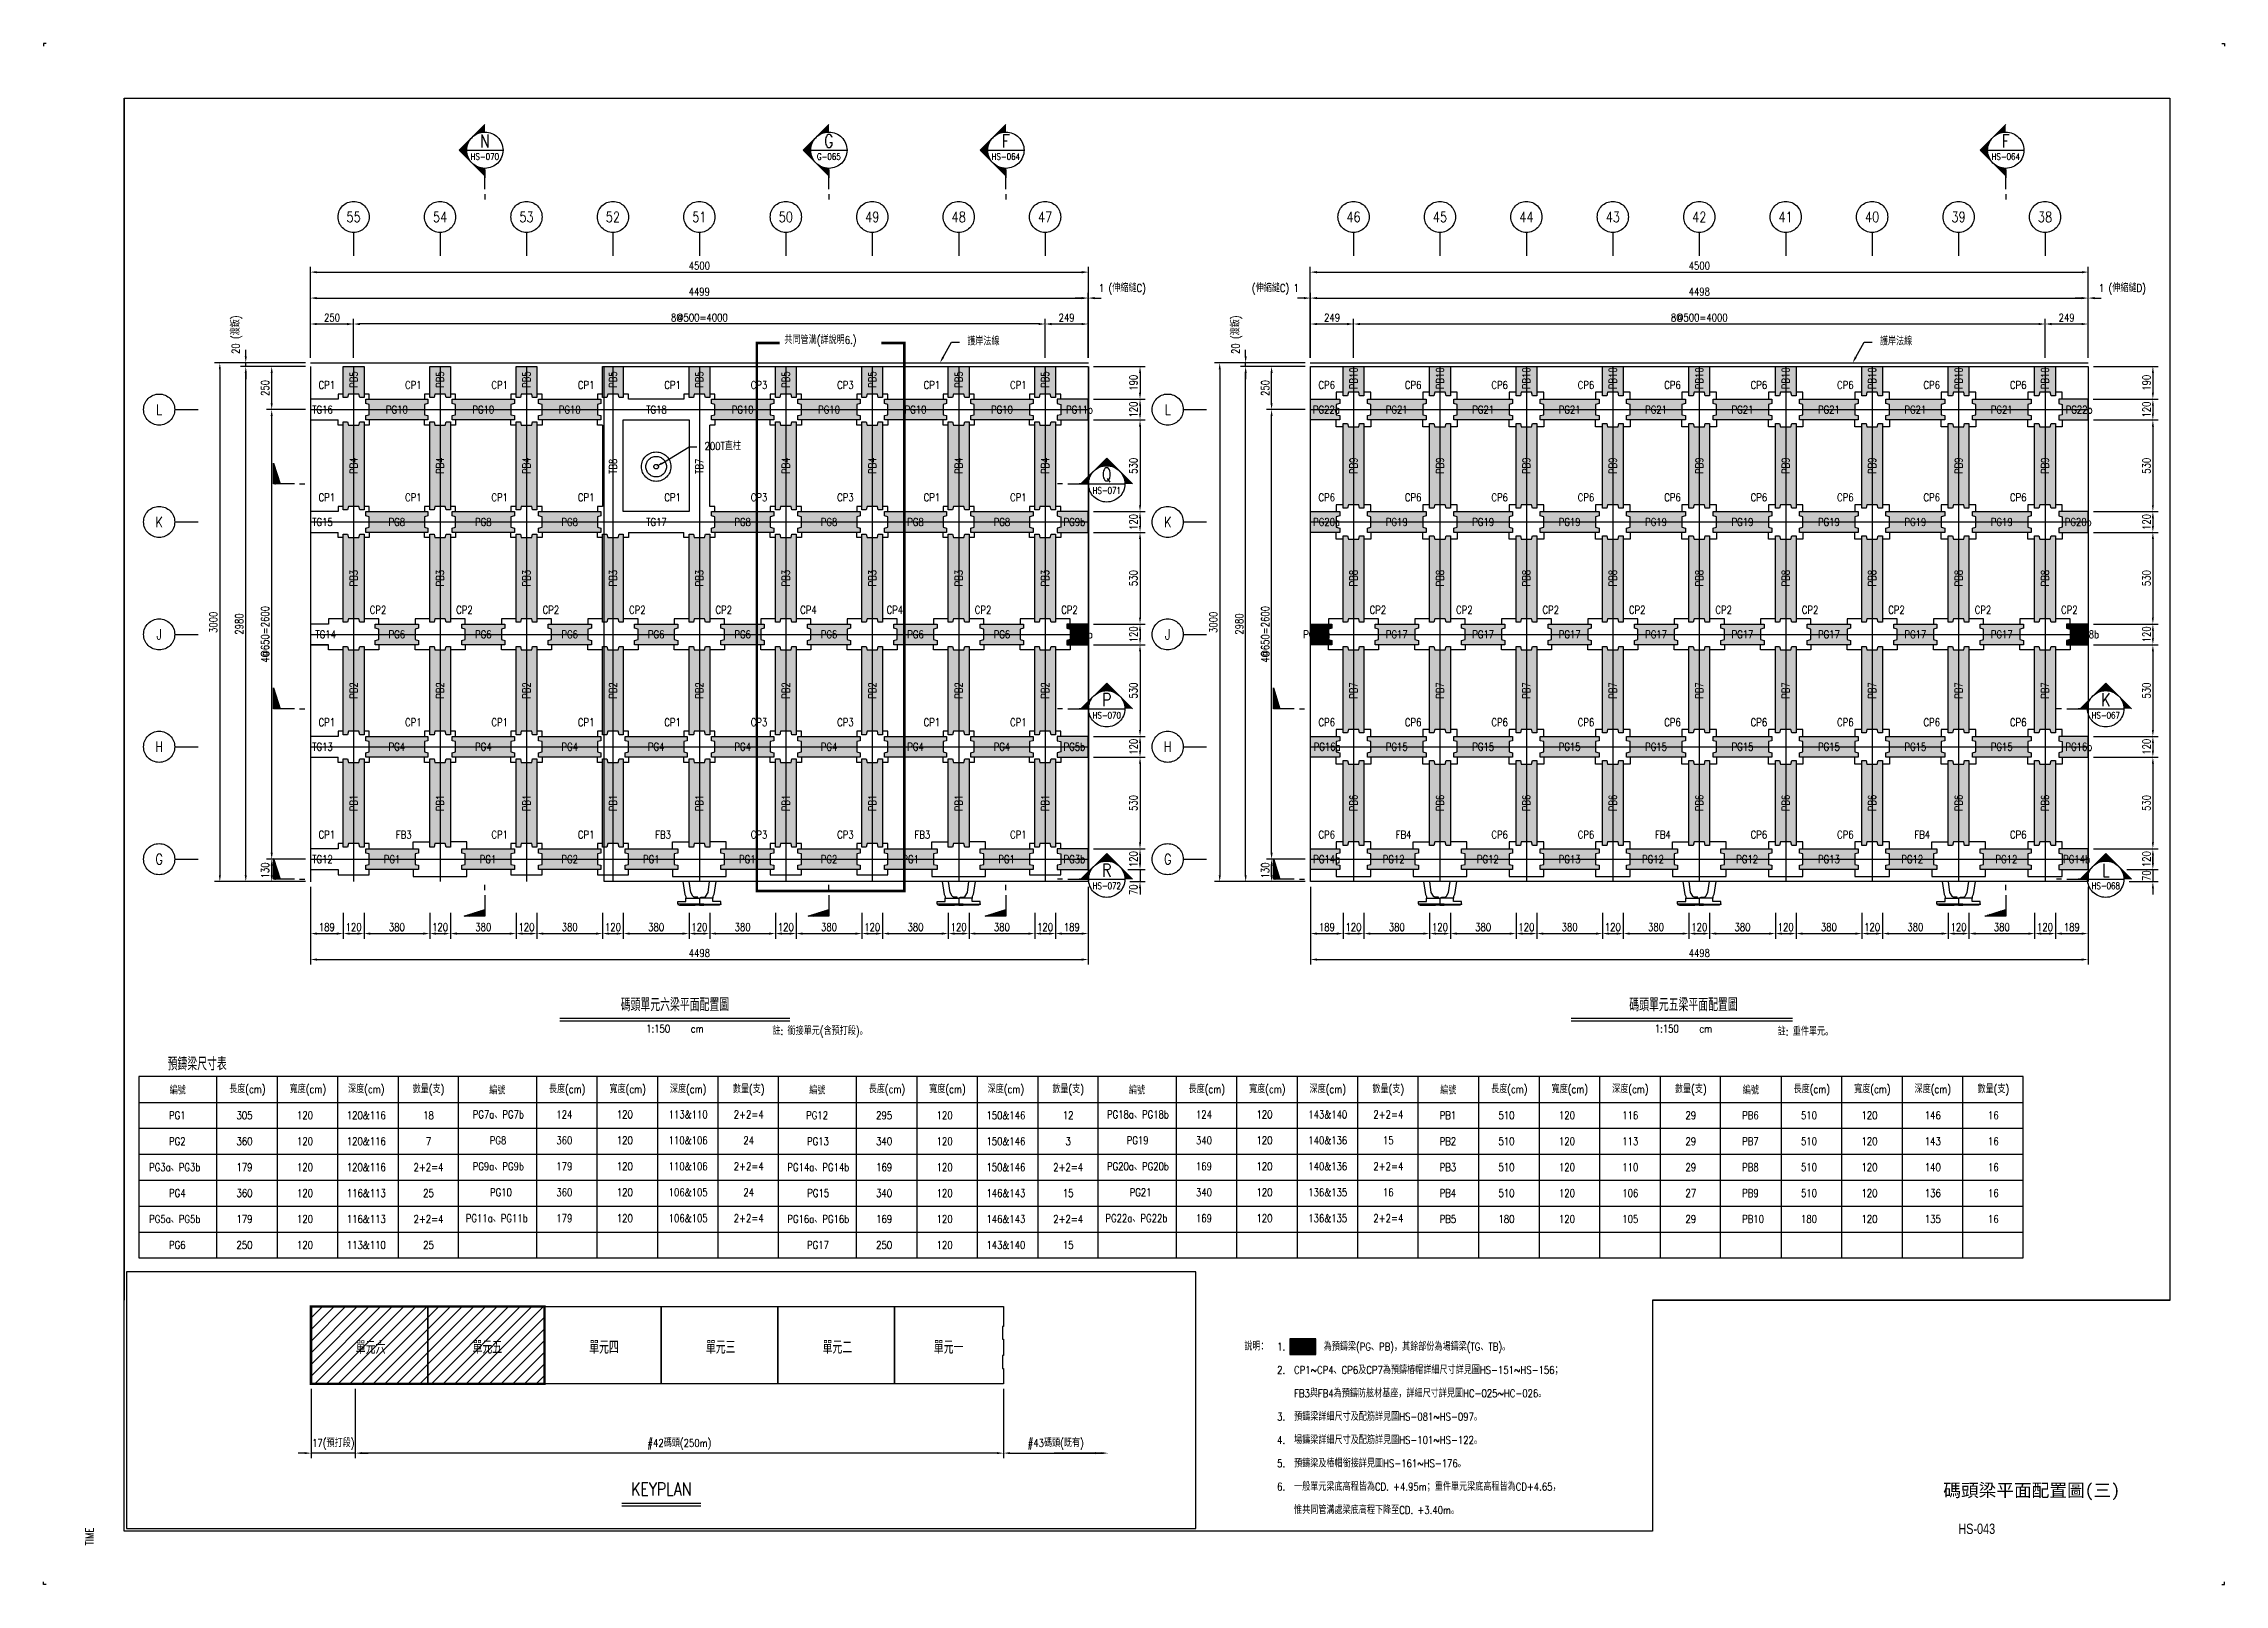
# Paper-space layout 'HS-043' of a CAD drawing. Extents: x -426 to 416, y -301 to 293.
# The model-space entities are those that its viewports show. They can reach past a viewport. Long polylines and large blocks are cut down to what shows.
import ezdxf
from ezdxf import colors
from ezdxf.entities.mleader import LeaderData, LeaderLine
from ezdxf.enums import TextEntityAlignment as Align
from ezdxf.math import Vec2, Vec3

# ---------------------------------------------------------------- set-up
doc = ezdxf.new("R2010")
doc.units = 0
doc.header["$LTSCALE"] = 0.05
doc.linetypes.add('CENTER', pattern=[50.8, 31.75, -6.35, 6.35, -6.35])
doc.linetypes.add('DASHED', pattern=[19.05, 12.7, -6.35])
doc.layers.get('0').update_dxf_attribs({"linetype": 'CONTINUOUS'})
doc.layers.get('Defpoints').update_dxf_attribs({"linetype": 'CONTINUOUS'})
for name, color, linetype in [('DIM_03', 1, 'CONTINUOUS'), ('HB_0', 7, 'CONTINUOUS'), ('HB_DIM', 1, 'CONTINUOUS'), ('HB_DWG_ATTDEF', 2, 'CONTINUOUS'), ('HB_SYMBOLS', 7, 'CONTINUOUS'), ('HB_TXT_CTEXT', 2, 'CONTINUOUS'), ('場鑄梁', 4, 'CONTINUOUS'), ('場鑄梁_TXT', 2, 'CONTINUOUS'), ('場鑄梁_虛線', 4, 'CONTINUOUS'), ('底圖', 7, 'CONTINUOUS'), ('直柱', 5, 'CONTINUOUS'), ('防舷材', 7, 'CONTINUOUS'), ('預鑄梁', 7, 'CONTINUOUS'), ('預鑄梁_HATCH', 253, 'CONTINUOUS'), ('預鑄梁_TXT', 2, 'CONTINUOUS'), ('預鑄梁_外緣', 7, 'CONTINUOUS'), ('預鑄樁帽', 6, 'CONTINUOUS'), ('預鑄樁帽_TXT', 2, 'CONTINUOUS')]:
    doc.layers.add(name, color=color, linetype=linetype)
doc.layers.get('預鑄樁帽').off()
doc.styles.get("Standard").update_dxf_attribs({"font": 'ROMANS.shx', "width": 0.8, "bigfont": 'lchinap.shx'})
doc.styles.add('style2', font='', dxfattribs={"height": 17.5})
doc.styles.add('text2', font='', dxfattribs={"width": 0.8, "height": 3})
doc.styles.add('結構平面-V3$0$STANDARD', font='ROMANS', dxfattribs={"width": 0.8, "bigfont": 'LCHINA.shx'})
doc.styles.get('style2').set_extended_font_data('DFKai-SB')
doc.styles.get('text2').set_extended_font_data('PMingLiU')
doc.dimstyles.new('150cm', dxfattribs={"dimscale": 15, "dimtxt": 3, "dimasz": 2.5, "dimexe": 2, "dimexo": 2, "dimgap": 1, "dimtad": 1, "dimdsep": 46, "dimtxsty": 'Standard', "dimcen": 0, "dimclrt": 2, "dimadec": 0, "dimazin": 0, "dimtfac": 1, "dimtix": 1, "dimtmove": 2, "dimatfit": 3, "dimfxl": 0, "dimtolj": 1, "dimtzin": 0, "dimarcsym": 0})

psp = doc.layouts.new('HS-043')

msp = doc.modelspace()

# ---------------------------------------------------------------- texts
at = {"layer": 'HB_DIM', "color": 2, "insert": (23792.624, -2650.128), "char_height": 45, "attachment_point": 1}
msp.add_mtext('共同管溝(詳說明6.)', dxfattribs=at)
at = {"layer": 'HB_TXT_CTEXT', "color": 3, "width": 0.8}
for s, p in [('碼頭單元六梁平面配置圖', (23159.418, -6512.805)), ('碼頭單元五梁平面配置圖', (28993.554, -6512.805))]:
    msp.add_text(s, height=75, dxfattribs=at).set_placement(p, align=Align.MIDDLE)
at = {"layer": 'HB_TXT_CTEXT', "width": 0.8}
for s, p in [('1:150    cm', (23159.418, -6655.305)), ('註: 銜接單元(含預打段)。', (23999.189, -6669.558)), ('1:150    cm', (28993.554, -6655.305)), ('註: 重件單元。', (29699.166, -6666.277))]:
    msp.add_text(s, height=45, dxfattribs=at).set_placement(p, align=Align.MIDDLE)

# ---------------------------------------------------------------- blocks, each defined once
blk = doc.blocks.new('a1-p')
at = {"color": 7, "linetype": 'Continuous'}
for points in [[(-424.5, 293), (-425.5, 293), (-425.5, 292)], [(414.5, 293), (415.5, 293), (415.5, 292)], [(-424.5, -301), (-425.5, -301), (-425.5, -300)], [(414.5, -301), (415.5, -301), (415.5, -300)]]:
    blk.add_lwpolyline(points, dxfattribs=at)
blk = doc.blocks.new('07033-a')
at = {"layer": 'Defpoints', "linetype": 'Continuous'}
blk.add_lwpolyline([(-394.5, 272), (394.5, 272), (394.5, -191.5), (195, -191.5), (195, -280.5), (-394.5, -280.5)], close=True, dxfattribs=at)
at = {"layer": 'HB_0', "color": 1}
blk.add_blockref('a1-p', (0, 0), dxfattribs=at)
at = {"layer": 'HB_DWG_ATTDEF', "color": 3, "linetype": 'Continuous', "style": 'style2'}
blk.add_attdef('D-001', text='', height=5, dxfattribs=at).set_placement((341.19, -265.02), align=Align.MIDDLE)
at = {"layer": 'HB_DWG_ATTDEF', "color": 150, "linetype": 'Continuous', "width": 0.8}
blk.add_attdef('REVDATE', text='', height=3, rotation=90, dxfattribs=at).set_placement((-407.82, -286), align=Align.MIDDLE_LEFT)
at = {"layer": 'HB_DWG_ATTDEF', "color": 4, "linetype": 'Continuous', "style": 'text2', "width": 0.8}
blk.add_attdef('A-01', text='', height=4, dxfattribs=at).set_placement((320, -279.57), align=Align.MIDDLE)
blk = doc.blocks.new('*D69')
at = {"layer": 'Defpoints', "color": 0}
for p in [(21301, -2580), (21051, -2805), (21301, -2805)]:
    blk.add_point(p, dxfattribs=at)
at = {"layer": 'HB_DIM', "color": 0, "lineweight": -2}
for p, q in [((21051, -2775), (21051, -2550)), ((21088, -2580), (21263, -2580)), ((21301, -2775), (21301, -2550))]:
    blk.add_line(p, q, dxfattribs=at)
at = {"layer": 'HB_DIM', "color": 0}
for points in [[(21088, -2574), (21088, -2587), (21051, -2580)], [(21263, -2574), (21263, -2587), (21301, -2580)]]:
    blk.add_solid(points, dxfattribs=at)
at = {"layer": 'HB_DIM', "color": 2, "insert": (21176, -2543), "char_height": 45, "attachment_point": 5}
blk.add_mtext('\\A1;250', dxfattribs=at)
blk = doc.blocks.new('*D70')
at = {"layer": 'Defpoints', "color": 0}
for p in [(25550, -2580), (25301, -2805), (25550, -2805)]:
    blk.add_point(p, dxfattribs=at)
at = {"layer": 'HB_DIM', "color": 0, "lineweight": -2}
for p, q in [((25301, -2775), (25301, -2550)), ((25338, -2580), (25512, -2580)), ((25550, -2775), (25550, -2550))]:
    blk.add_line(p, q, dxfattribs=at)
at = {"layer": 'HB_DIM', "color": 0}
for points in [[(25338, -2574), (25338, -2587), (25301, -2580)], [(25512, -2574), (25512, -2587), (25550, -2580)]]:
    blk.add_solid(points, dxfattribs=at)
at = {"layer": 'HB_DIM', "color": 2, "insert": (25425, -2543), "char_height": 45, "attachment_point": 5}
blk.add_mtext('\\A1;249', dxfattribs=at)
blk = doc.blocks.new('*D71')
at = {"layer": 'Defpoints', "color": 0}
for p in [(25550, -2430), (21051, -2805), (25550, -2805)]:
    blk.add_point(p, dxfattribs=at)
at = {"layer": 'HB_DIM', "color": 0, "lineweight": -2}
for p, q in [((21051, -2775), (21051, -2400)), ((21088, -2430), (25512, -2430)), ((25550, -2775), (25550, -2400))]:
    blk.add_line(p, q, dxfattribs=at)
at = {"layer": 'HB_DIM', "color": 0}
for points in [[(21088, -2424), (21088, -2437), (21051, -2430)], [(25512, -2424), (25512, -2437), (25550, -2430)]]:
    blk.add_solid(points, dxfattribs=at)
at = {"layer": 'HB_DIM', "color": 2, "insert": (23300, -2393), "char_height": 45, "attachment_point": 5}
blk.add_mtext('\\A1;4499', dxfattribs=at)
blk = doc.blocks.new('*D72')
at = {"layer": 'Defpoints', "color": 0}
for p in [(25551, -2430), (25550, -2805), (25551, -2805)]:
    blk.add_point(p, dxfattribs=at)
at = {"layer": 'HB_DIM', "color": 0, "lineweight": -2}
for p, q in [((25512, -2430), (25475, -2430)), ((25550, -2775), (25550, -2400)), ((25550, -2430), (25551, -2430)), ((25551, -2775), (25551, -2400)), ((25588, -2430), (25626, -2430))]:
    blk.add_line(p, q, dxfattribs=at)
at = {"layer": 'HB_DIM', "color": 0}
for points in [[(25512, -2424), (25512, -2437), (25550, -2430)], [(25588, -2424), (25588, -2437), (25551, -2430)]]:
    blk.add_solid(points, dxfattribs=at)
at = {"layer": 'HB_DIM', "color": 2, "insert": (25748, -2380), "char_height": 45, "attachment_point": 5}
blk.add_mtext('\\A1;1 (伸縮縫C)', dxfattribs=at)
blk = doc.blocks.new('*D73')
at = {"layer": 'Defpoints', "color": 0}
for p in [(25551, -2280), (21051, -2805), (25551, -2805)]:
    blk.add_point(p, dxfattribs=at)
at = {"layer": 'HB_DIM', "color": 0, "lineweight": -2}
for p, q in [((21051, -2775), (21051, -2250)), ((25551, -2775), (25551, -2250)), ((21088, -2280), (25513, -2280))]:
    blk.add_line(p, q, dxfattribs=at)
at = {"layer": 'HB_DIM', "color": 0}
for points in [[(21088, -2274), (21088, -2287), (21051, -2280)], [(25513, -2274), (25513, -2287), (25551, -2280)]]:
    blk.add_solid(points, dxfattribs=at)
at = {"layer": 'HB_DIM', "color": 2, "insert": (23301, -2243), "char_height": 45, "attachment_point": 5}
blk.add_mtext('\\A1;4500', dxfattribs=at)
blk = doc.blocks.new('*D74')
at = {"layer": 'Defpoints', "color": 0}
for p in [(20827, -5675), (21052, -5675), (21052, -5805)]:
    blk.add_point(p, dxfattribs=at)
at = {"layer": 'HB_DIM', "color": 0, "lineweight": -2}
for p, q in [((21022, -5675), (20797, -5675)), ((20827, -5768), (20827, -5713)), ((21022, -5805), (20797, -5805))]:
    blk.add_line(p, q, dxfattribs=at)
at = {"layer": 'HB_DIM', "color": 0}
for points in [[(20821, -5713), (20833, -5713), (20827, -5675)], [(20821, -5768), (20833, -5768), (20827, -5805)]]:
    blk.add_solid(points, dxfattribs=at)
at = {"layer": 'HB_DIM', "color": 2, "insert": (20789, -5740), "char_height": 45, "attachment_point": 5, "rotation": 90}
blk.add_mtext('\\A1;130', dxfattribs=at)
blk = doc.blocks.new('*D75')
at = {"layer": 'Defpoints', "color": 0}
for p in [(20827, -3075), (21052, -3075), (21052, -5675)]:
    blk.add_point(p, dxfattribs=at)
at = {"layer": 'HB_DIM', "color": 0, "lineweight": -2}
for p, q in [((21022, -3075), (20797, -3075)), ((20827, -5638), (20827, -3113)), ((21022, -5675), (20797, -5675))]:
    blk.add_line(p, q, dxfattribs=at)
at = {"layer": 'HB_DIM', "color": 0}
for points in [[(20821, -3113), (20833, -3113), (20827, -3075)], [(20821, -5638), (20833, -5638), (20827, -5675)]]:
    blk.add_solid(points, dxfattribs=at)
at = {"layer": 'HB_DIM', "color": 2, "insert": (20789, -4375), "char_height": 45, "attachment_point": 5, "rotation": 90}
blk.add_mtext('\\A1;4@650=2600', dxfattribs=at)
blk = doc.blocks.new('*D76')
at = {"layer": 'Defpoints', "color": 0}
for p in [(20827, -2825), (21052, -2825), (21052, -3075)]:
    blk.add_point(p, dxfattribs=at)
at = {"layer": 'HB_DIM', "color": 0, "lineweight": -2}
for p, q in [((21022, -2825), (20797, -2825)), ((20827, -3038), (20827, -2863)), ((21022, -3075), (20797, -3075))]:
    blk.add_line(p, q, dxfattribs=at)
at = {"layer": 'HB_DIM', "color": 0}
for points in [[(20821, -2863), (20833, -2863), (20827, -2825)], [(20821, -3038), (20833, -3038), (20827, -3075)]]:
    blk.add_solid(points, dxfattribs=at)
at = {"layer": 'HB_DIM', "color": 2, "insert": (20789, -2950), "char_height": 45, "attachment_point": 5, "rotation": 90}
blk.add_mtext('\\A1;250', dxfattribs=at)
blk = doc.blocks.new('*D77')
at = {"layer": 'Defpoints', "color": 0}
for p in [(20677, -2825), (21051, -2825), (21052, -5805)]:
    blk.add_point(p, dxfattribs=at)
at = {"layer": 'HB_DIM', "color": 0, "lineweight": -2}
for p, q in [((21021, -2825), (20647, -2825)), ((20677, -5768), (20677, -2863)), ((21022, -5805), (20647, -5805))]:
    blk.add_line(p, q, dxfattribs=at)
at = {"layer": 'HB_DIM', "color": 0}
for points in [[(20671, -2863), (20683, -2863), (20677, -2825)], [(20671, -5768), (20683, -5768), (20677, -5805)]]:
    blk.add_solid(points, dxfattribs=at)
at = {"layer": 'HB_DIM', "color": 2, "insert": (20639, -4315), "char_height": 45, "attachment_point": 5, "rotation": 90}
blk.add_mtext('\\A1;2980', dxfattribs=at)
blk = doc.blocks.new('*D78')
at = {"layer": 'Defpoints', "color": 0}
for p in [(20677, -2805), (21052, -2805), (21052, -2825)]:
    blk.add_point(p, dxfattribs=at)
at = {"layer": 'HB_DIM', "color": 0, "lineweight": -2}
for p, q in [((20677, -2768), (20677, -2730)), ((21022, -2805), (20647, -2805)), ((21022, -2825), (20647, -2825)), ((20677, -2825), (20677, -2805)), ((20677, -2863), (20677, -2900))]:
    blk.add_line(p, q, dxfattribs=at)
at = {"layer": 'HB_DIM', "color": 0}
for points in [[(20671, -2768), (20683, -2768), (20677, -2805)], [(20671, -2863), (20683, -2863), (20677, -2825)]]:
    blk.add_solid(points, dxfattribs=at)
at = {"layer": 'HB_DIM', "color": 2, "insert": (20626, -2642), "char_height": 45, "attachment_point": 5, "rotation": 90}
blk.add_mtext('\\A1;20 (渡鈑)', dxfattribs=at)
blk = doc.blocks.new('*D79')
at = {"layer": 'Defpoints', "color": 0}
for p in [(21052, -2805), (20527, -5805), (21052, -5805)]:
    blk.add_point(p, dxfattribs=at)
at = {"layer": 'HB_DIM', "color": 0, "lineweight": -2}
for p, q in [((21022, -2805), (20497, -2805)), ((20527, -2843), (20527, -5768)), ((21022, -5805), (20497, -5805))]:
    blk.add_line(p, q, dxfattribs=at)
at = {"layer": 'HB_DIM', "color": 0}
for points in [[(20521, -2843), (20533, -2843), (20527, -2805)], [(20521, -5768), (20533, -5768), (20527, -5805)]]:
    blk.add_solid(points, dxfattribs=at)
at = {"layer": 'HB_DIM', "color": 2, "insert": (20489, -4305), "char_height": 45, "attachment_point": 5, "rotation": 90}
blk.add_mtext('\\A1;3000', dxfattribs=at)
blk = doc.blocks.new('*D56')
at = {"layer": 'Defpoints', "color": 0}
for p in [(27085, -2580), (26836, -2805), (27085, -2805)]:
    blk.add_point(p, dxfattribs=at)
at = {"layer": 'HB_DIM', "color": 0, "lineweight": -2}
for p, q in [((26836, -2775), (26836, -2550)), ((26874, -2580), (27048, -2580)), ((27085, -2775), (27085, -2550))]:
    blk.add_line(p, q, dxfattribs=at)
at = {"layer": 'HB_DIM', "color": 0}
for points in [[(26874, -2574), (26874, -2587), (26836, -2580)], [(27048, -2574), (27048, -2587), (27085, -2580)]]:
    blk.add_solid(points, dxfattribs=at)
at = {"layer": 'HB_DIM', "color": 2, "insert": (26961, -2543), "char_height": 45, "attachment_point": 5}
blk.add_mtext('\\A1;249', dxfattribs=at)
blk = doc.blocks.new('*D57')
at = {"layer": 'Defpoints', "color": 0}
for p in [(31085, -2580), (27085, -2805), (31085, -2805)]:
    blk.add_point(p, dxfattribs=at)
at = {"layer": 'HB_DIM', "color": 0, "lineweight": -2}
for p, q in [((27085, -2775), (27085, -2550)), ((27123, -2580), (31048, -2580)), ((31085, -2775), (31085, -2550))]:
    blk.add_line(p, q, dxfattribs=at)
at = {"layer": 'HB_DIM', "color": 0}
for points in [[(27123, -2574), (27123, -2587), (27085, -2580)], [(31048, -2574), (31048, -2587), (31085, -2580)]]:
    blk.add_solid(points, dxfattribs=at)
at = {"layer": 'HB_DIM', "color": 2, "insert": (29085, -2543), "char_height": 45, "attachment_point": 5}
blk.add_mtext('\\A1;8@500=4000', dxfattribs=at)
blk = doc.blocks.new('*D58')
at = {"layer": 'Defpoints', "color": 0}
for p in [(31334, -2580), (31085, -2805), (31334, -2805)]:
    blk.add_point(p, dxfattribs=at)
at = {"layer": 'HB_DIM', "color": 0, "lineweight": -2}
for p, q in [((31085, -2775), (31085, -2550)), ((31123, -2580), (31297, -2580)), ((31334, -2775), (31334, -2550))]:
    blk.add_line(p, q, dxfattribs=at)
at = {"layer": 'HB_DIM', "color": 0}
for points in [[(31123, -2574), (31123, -2587), (31085, -2580)], [(31297, -2574), (31297, -2587), (31334, -2580)]]:
    blk.add_solid(points, dxfattribs=at)
at = {"layer": 'HB_DIM', "color": 2, "insert": (31210, -2543), "char_height": 45, "attachment_point": 5}
blk.add_mtext('\\A1;249', dxfattribs=at)
blk = doc.blocks.new('*D59')
at = {"layer": 'Defpoints', "color": 0}
for p in [(31334, -2430), (26836, -2805), (31334, -2805)]:
    blk.add_point(p, dxfattribs=at)
at = {"layer": 'HB_DIM', "color": 0, "lineweight": -2}
for p, q in [((26836, -2775), (26836, -2400)), ((26874, -2430), (31297, -2430)), ((31334, -2775), (31334, -2400))]:
    blk.add_line(p, q, dxfattribs=at)
at = {"layer": 'HB_DIM', "color": 0}
for points in [[(26874, -2424), (26874, -2437), (26836, -2430)], [(31297, -2424), (31297, -2437), (31334, -2430)]]:
    blk.add_solid(points, dxfattribs=at)
at = {"layer": 'HB_DIM', "color": 2, "insert": (29085, -2393), "char_height": 45, "attachment_point": 5}
blk.add_mtext('\\A1;4498', dxfattribs=at)
blk = doc.blocks.new('*D60')
at = {"layer": 'Defpoints', "color": 0}
for p in [(31335, -2430), (31334, -2805), (31335, -2805)]:
    blk.add_point(p, dxfattribs=at)
at = {"layer": 'HB_DIM', "color": 0, "lineweight": -2}
for p, q in [((31297, -2430), (31259, -2430)), ((31334, -2775), (31334, -2400)), ((31334, -2430), (31335, -2430)), ((31335, -2775), (31335, -2400)), ((31373, -2430), (31410, -2430))]:
    blk.add_line(p, q, dxfattribs=at)
at = {"layer": 'HB_DIM', "color": 0}
for points in [[(31297, -2424), (31297, -2437), (31334, -2430)], [(31373, -2424), (31373, -2437), (31335, -2430)]]:
    blk.add_solid(points, dxfattribs=at)
at = {"layer": 'HB_DIM', "color": 2, "insert": (31533, -2380), "char_height": 45, "attachment_point": 5}
blk.add_mtext('\\A1;1 (伸縮縫D)', dxfattribs=at)
blk = doc.blocks.new('*D61')
at = {"layer": 'Defpoints', "color": 0}
for p in [(26835, -2430), (26835, -2805), (26836, -2805)]:
    blk.add_point(p, dxfattribs=at)
at = {"layer": 'HB_DIM', "color": 0, "lineweight": -2}
for p, q in [((26798, -2430), (26760, -2430)), ((26835, -2775), (26835, -2400)), ((26836, -2430), (26835, -2430)), ((26836, -2775), (26836, -2400)), ((26874, -2430), (26911, -2430))]:
    blk.add_line(p, q, dxfattribs=at)
at = {"layer": 'HB_DIM', "color": 0}
for points in [[(26798, -2424), (26798, -2437), (26835, -2430)], [(26874, -2424), (26874, -2437), (26836, -2430)]]:
    blk.add_solid(points, dxfattribs=at)
at = {"layer": 'HB_DIM', "color": 2, "insert": (26633, -2380), "char_height": 45, "attachment_point": 5}
blk.add_mtext('\\A1;(伸縮縫C) 1', dxfattribs=at)
blk = doc.blocks.new('*D62')
at = {"layer": 'Defpoints', "color": 0}
for p in [(31335, -2280), (26835, -2805), (31335, -2805)]:
    blk.add_point(p, dxfattribs=at)
at = {"layer": 'HB_DIM', "color": 0, "lineweight": -2}
for p, q in [((26835, -2775), (26835, -2250)), ((31335, -2775), (31335, -2250)), ((26873, -2280), (31298, -2280))]:
    blk.add_line(p, q, dxfattribs=at)
at = {"layer": 'HB_DIM', "color": 0}
for points in [[(26873, -2274), (26873, -2287), (26835, -2280)], [(31298, -2274), (31298, -2287), (31335, -2280)]]:
    blk.add_solid(points, dxfattribs=at)
at = {"layer": 'HB_DIM', "color": 2, "insert": (29085, -2243), "char_height": 45, "attachment_point": 5}
blk.add_mtext('\\A1;4500', dxfattribs=at)
blk = doc.blocks.new('*D63')
at = {"layer": 'Defpoints', "color": 0}
for p in [(26611, -5675), (26836, -5675), (26836, -5805)]:
    blk.add_point(p, dxfattribs=at)
at = {"layer": 'HB_DIM', "color": 0, "lineweight": -2}
for p, q in [((26806, -5675), (26581, -5675)), ((26611, -5768), (26611, -5713)), ((26806, -5805), (26581, -5805))]:
    blk.add_line(p, q, dxfattribs=at)
at = {"layer": 'HB_DIM', "color": 0}
for points in [[(26605, -5713), (26617, -5713), (26611, -5675)], [(26605, -5768), (26617, -5768), (26611, -5805)]]:
    blk.add_solid(points, dxfattribs=at)
at = {"layer": 'HB_DIM', "color": 2, "insert": (26574, -5740), "char_height": 45, "attachment_point": 5, "rotation": 90}
blk.add_mtext('\\A1;130', dxfattribs=at)
blk = doc.blocks.new('*D64')
at = {"layer": 'Defpoints', "color": 0}
for p in [(26611, -3075), (26836, -3075), (26836, -5675)]:
    blk.add_point(p, dxfattribs=at)
at = {"layer": 'HB_DIM', "color": 0, "lineweight": -2}
for p, q in [((26806, -3075), (26581, -3075)), ((26611, -5638), (26611, -3113)), ((26806, -5675), (26581, -5675))]:
    blk.add_line(p, q, dxfattribs=at)
at = {"layer": 'HB_DIM', "color": 0}
for points in [[(26605, -3113), (26617, -3113), (26611, -3075)], [(26605, -5638), (26617, -5638), (26611, -5675)]]:
    blk.add_solid(points, dxfattribs=at)
at = {"layer": 'HB_DIM', "color": 2, "insert": (26574, -4375), "char_height": 45, "attachment_point": 5, "rotation": 90}
blk.add_mtext('\\A1;4@650=2600', dxfattribs=at)
blk = doc.blocks.new('*D65')
at = {"layer": 'Defpoints', "color": 0}
for p in [(26611, -2825), (26836, -2825), (26836, -3075)]:
    blk.add_point(p, dxfattribs=at)
at = {"layer": 'HB_DIM', "color": 0, "lineweight": -2}
for p, q in [((26806, -2825), (26581, -2825)), ((26611, -3038), (26611, -2863)), ((26806, -3075), (26581, -3075))]:
    blk.add_line(p, q, dxfattribs=at)
at = {"layer": 'HB_DIM', "color": 0}
for points in [[(26605, -2863), (26617, -2863), (26611, -2825)], [(26605, -3038), (26617, -3038), (26611, -3075)]]:
    blk.add_solid(points, dxfattribs=at)
at = {"layer": 'HB_DIM', "color": 2, "insert": (26574, -2950), "char_height": 45, "attachment_point": 5, "rotation": 90}
blk.add_mtext('\\A1;250', dxfattribs=at)
blk = doc.blocks.new('*D66')
at = {"layer": 'Defpoints', "color": 0}
for p in [(26461, -2825), (26835, -2825), (26836, -5805)]:
    blk.add_point(p, dxfattribs=at)
at = {"layer": 'HB_DIM', "color": 0, "lineweight": -2}
for p, q in [((26805, -2825), (26431, -2825)), ((26461, -5768), (26461, -2863)), ((26806, -5805), (26431, -5805))]:
    blk.add_line(p, q, dxfattribs=at)
at = {"layer": 'HB_DIM', "color": 0}
for points in [[(26455, -2863), (26467, -2863), (26461, -2825)], [(26455, -5768), (26467, -5768), (26461, -5805)]]:
    blk.add_solid(points, dxfattribs=at)
at = {"layer": 'HB_DIM', "color": 2, "insert": (26424, -4315), "char_height": 45, "attachment_point": 5, "rotation": 90}
blk.add_mtext('\\A1;2980', dxfattribs=at)
blk = doc.blocks.new('*D67')
at = {"layer": 'Defpoints', "color": 0}
for p in [(26461, -2805), (26836, -2805), (26836, -2825)]:
    blk.add_point(p, dxfattribs=at)
at = {"layer": 'HB_DIM', "color": 0, "lineweight": -2}
for p, q in [((26461, -2768), (26461, -2730)), ((26806, -2805), (26431, -2805)), ((26806, -2825), (26431, -2825)), ((26461, -2825), (26461, -2805)), ((26461, -2863), (26461, -2900))]:
    blk.add_line(p, q, dxfattribs=at)
at = {"layer": 'HB_DIM', "color": 0}
for points in [[(26455, -2768), (26467, -2768), (26461, -2805)], [(26455, -2863), (26467, -2863), (26461, -2825)]]:
    blk.add_solid(points, dxfattribs=at)
at = {"layer": 'HB_DIM', "color": 2, "insert": (26410, -2642), "char_height": 45, "attachment_point": 5, "rotation": 90}
blk.add_mtext('\\A1;20 (渡鈑)', dxfattribs=at)
blk = doc.blocks.new('*D68')
at = {"layer": 'Defpoints', "color": 0}
for p in [(26836, -2805), (26311, -5805), (26836, -5805)]:
    blk.add_point(p, dxfattribs=at)
at = {"layer": 'HB_DIM', "color": 0, "lineweight": -2}
for p, q in [((26806, -2805), (26281, -2805)), ((26311, -2843), (26311, -5768)), ((26806, -5805), (26281, -5805))]:
    blk.add_line(p, q, dxfattribs=at)
at = {"layer": 'HB_DIM', "color": 0}
for points in [[(26305, -2843), (26317, -2843), (26311, -2805)], [(26305, -5768), (26317, -5768), (26311, -5805)]]:
    blk.add_solid(points, dxfattribs=at)
at = {"layer": 'HB_DIM', "color": 2, "insert": (26274, -4305), "char_height": 45, "attachment_point": 5, "rotation": 90}
blk.add_mtext('\\A1;3000', dxfattribs=at)
blk = doc.blocks.new('*D84')
at = {"layer": 'Defpoints', "color": 0}
for p in [(21301, -2580), (21301, -2805), (25301, -2805)]:
    blk.add_point(p, dxfattribs=at)
at = {"layer": 'HB_DIM', "color": 0, "lineweight": -2}
for p, q in [((21301, -2775), (21301, -2550)), ((25263, -2580), (21338, -2580)), ((25301, -2775), (25301, -2550))]:
    blk.add_line(p, q, dxfattribs=at)
at = {"layer": 'HB_DIM', "color": 0}
for points in [[(21338, -2574), (21338, -2587), (21301, -2580)], [(25263, -2574), (25263, -2587), (25301, -2580)]]:
    blk.add_solid(points, dxfattribs=at)
at = {"layer": 'HB_DIM', "color": 2, "insert": (23301, -2543), "char_height": 45, "attachment_point": 5}
blk.add_mtext('\\A1;8@500=4000', dxfattribs=at)
blk = doc.blocks.new('*D178')
at = {"layer": 'Defpoints', "color": 0}
for p in [(25551, -2825), (25550, -3015), (25850, -3015)]:
    blk.add_point(p, dxfattribs=at)
at = {"layer": 'HB_DIM', "color": 0, "lineweight": -2}
for p, q in [((25581, -2825), (25880, -2825)), ((25850, -2863), (25850, -2978)), ((25580, -3015), (25880, -3015))]:
    blk.add_line(p, q, dxfattribs=at)
at = {"layer": 'HB_DIM', "color": 0}
for points in [[(25844, -2863), (25856, -2863), (25850, -2825)], [(25844, -2978), (25856, -2978), (25850, -3015)]]:
    blk.add_solid(points, dxfattribs=at)
at = {"layer": 'HB_DIM', "color": 2, "insert": (25812, -2920), "char_height": 45, "attachment_point": 5, "rotation": 90}
blk.add_mtext('\\A1;190', dxfattribs=at)
blk = doc.blocks.new('*D179')
at = {"layer": 'Defpoints', "color": 0}
for p in [(25550, -3015), (25551, -3135), (25850, -3135)]:
    blk.add_point(p, dxfattribs=at)
at = {"layer": 'HB_DIM', "color": 0, "lineweight": -2}
for p, q in [((25580, -3015), (25880, -3015)), ((25581, -3135), (25880, -3135)), ((25850, -3053), (25850, -3098))]:
    blk.add_line(p, q, dxfattribs=at)
at = {"layer": 'HB_DIM', "color": 0}
for points in [[(25844, -3053), (25856, -3053), (25850, -3015)], [(25844, -3098), (25856, -3098), (25850, -3135)]]:
    blk.add_solid(points, dxfattribs=at)
at = {"layer": 'HB_DIM', "color": 2, "insert": (25812, -3075), "char_height": 45, "attachment_point": 5, "rotation": 90}
blk.add_mtext('\\A1;120', dxfattribs=at)
blk = doc.blocks.new('*D180')
at = {"layer": 'Defpoints', "color": 0}
for p in [(25551, -3135), (25551, -3665), (25850, -3665)]:
    blk.add_point(p, dxfattribs=at)
at = {"layer": 'HB_DIM', "color": 0, "lineweight": -2}
for p, q in [((25581, -3135), (25880, -3135)), ((25850, -3173), (25850, -3628)), ((25581, -3665), (25880, -3665))]:
    blk.add_line(p, q, dxfattribs=at)
at = {"layer": 'HB_DIM', "color": 0}
for points in [[(25844, -3173), (25856, -3173), (25850, -3135)], [(25844, -3628), (25856, -3628), (25850, -3665)]]:
    blk.add_solid(points, dxfattribs=at)
at = {"layer": 'HB_DIM', "color": 2, "insert": (25812, -3400), "char_height": 45, "attachment_point": 5, "rotation": 90}
blk.add_mtext('\\A1;530', dxfattribs=at)
blk = doc.blocks.new('*D181')
at = {"layer": 'Defpoints', "color": 0}
for p in [(25551, -3665), (25551, -3785), (25850, -3785)]:
    blk.add_point(p, dxfattribs=at)
at = {"layer": 'HB_DIM', "color": 0, "lineweight": -2}
for p, q in [((25581, -3665), (25880, -3665)), ((25850, -3703), (25850, -3748)), ((25581, -3785), (25880, -3785))]:
    blk.add_line(p, q, dxfattribs=at)
at = {"layer": 'HB_DIM', "color": 0}
for points in [[(25844, -3703), (25856, -3703), (25850, -3665)], [(25844, -3748), (25856, -3748), (25850, -3785)]]:
    blk.add_solid(points, dxfattribs=at)
at = {"layer": 'HB_DIM', "color": 2, "insert": (25812, -3725), "char_height": 45, "attachment_point": 5, "rotation": 90}
blk.add_mtext('\\A1;120', dxfattribs=at)
blk = doc.blocks.new('*D182')
at = {"layer": 'Defpoints', "color": 0}
for p in [(25551, -3785), (25551, -4315), (25850, -4315)]:
    blk.add_point(p, dxfattribs=at)
at = {"layer": 'HB_DIM', "color": 0, "lineweight": -2}
for p, q in [((25581, -3785), (25880, -3785)), ((25850, -3823), (25850, -4278)), ((25581, -4315), (25880, -4315))]:
    blk.add_line(p, q, dxfattribs=at)
at = {"layer": 'HB_DIM', "color": 0}
for points in [[(25844, -3823), (25856, -3823), (25850, -3785)], [(25844, -4278), (25856, -4278), (25850, -4315)]]:
    blk.add_solid(points, dxfattribs=at)
at = {"layer": 'HB_DIM', "color": 2, "insert": (25812, -4050), "char_height": 45, "attachment_point": 5, "rotation": 90}
blk.add_mtext('\\A1;530', dxfattribs=at)
blk = doc.blocks.new('*D183')
at = {"layer": 'Defpoints', "color": 0}
for p in [(25551, -4315), (25551, -4435), (25850, -4435)]:
    blk.add_point(p, dxfattribs=at)
at = {"layer": 'HB_DIM', "color": 0, "lineweight": -2}
for p, q in [((25581, -4315), (25880, -4315)), ((25850, -4353), (25850, -4398)), ((25581, -4435), (25880, -4435))]:
    blk.add_line(p, q, dxfattribs=at)
at = {"layer": 'HB_DIM', "color": 0}
for points in [[(25844, -4353), (25856, -4353), (25850, -4315)], [(25844, -4398), (25856, -4398), (25850, -4435)]]:
    blk.add_solid(points, dxfattribs=at)
at = {"layer": 'HB_DIM', "color": 2, "insert": (25812, -4375), "char_height": 45, "attachment_point": 5, "rotation": 90}
blk.add_mtext('\\A1;120', dxfattribs=at)
blk = doc.blocks.new('*D184')
at = {"layer": 'Defpoints', "color": 0}
for p in [(25551, -4435), (25551, -4965), (25850, -4965)]:
    blk.add_point(p, dxfattribs=at)
at = {"layer": 'HB_DIM', "color": 0, "lineweight": -2}
for p, q in [((25581, -4435), (25880, -4435)), ((25850, -4473), (25850, -4928)), ((25581, -4965), (25880, -4965))]:
    blk.add_line(p, q, dxfattribs=at)
at = {"layer": 'HB_DIM', "color": 0}
for points in [[(25844, -4473), (25856, -4473), (25850, -4435)], [(25844, -4928), (25856, -4928), (25850, -4965)]]:
    blk.add_solid(points, dxfattribs=at)
at = {"layer": 'HB_DIM', "color": 2, "insert": (25812, -4700), "char_height": 45, "attachment_point": 5, "rotation": 90}
blk.add_mtext('\\A1;530', dxfattribs=at)
blk = doc.blocks.new('*D185')
at = {"layer": 'Defpoints', "color": 0}
for p in [(25551, -4965), (25551, -5085), (25850, -5085)]:
    blk.add_point(p, dxfattribs=at)
at = {"layer": 'HB_DIM', "color": 0, "lineweight": -2}
for p, q in [((25581, -4965), (25880, -4965)), ((25850, -5003), (25850, -5048)), ((25581, -5085), (25880, -5085))]:
    blk.add_line(p, q, dxfattribs=at)
at = {"layer": 'HB_DIM', "color": 0}
for points in [[(25844, -5003), (25856, -5003), (25850, -4965)], [(25844, -5048), (25856, -5048), (25850, -5085)]]:
    blk.add_solid(points, dxfattribs=at)
at = {"layer": 'HB_DIM', "color": 2, "insert": (25812, -5025), "char_height": 45, "attachment_point": 5, "rotation": 90}
blk.add_mtext('\\A1;120', dxfattribs=at)
blk = doc.blocks.new('*D186')
at = {"layer": 'Defpoints', "color": 0}
for p in [(25551, -5085), (25551, -5615), (25850, -5615)]:
    blk.add_point(p, dxfattribs=at)
at = {"layer": 'HB_DIM', "color": 0, "lineweight": -2}
for p, q in [((25581, -5085), (25880, -5085)), ((25850, -5123), (25850, -5578)), ((25581, -5615), (25880, -5615))]:
    blk.add_line(p, q, dxfattribs=at)
at = {"layer": 'HB_DIM', "color": 0}
for points in [[(25844, -5123), (25856, -5123), (25850, -5085)], [(25844, -5578), (25856, -5578), (25850, -5615)]]:
    blk.add_solid(points, dxfattribs=at)
at = {"layer": 'HB_DIM', "color": 2, "insert": (25812, -5350), "char_height": 45, "attachment_point": 5, "rotation": 90}
blk.add_mtext('\\A1;530', dxfattribs=at)
blk = doc.blocks.new('*D187')
at = {"layer": 'Defpoints', "color": 0}
for p in [(25551, -5615), (25749, -5735), (25850, -5735)]:
    blk.add_point(p, dxfattribs=at)
at = {"layer": 'HB_DIM', "color": 0, "lineweight": -2}
for p, q in [((25581, -5615), (25880, -5615)), ((25850, -5653), (25850, -5698)), ((25779, -5735), (25880, -5735))]:
    blk.add_line(p, q, dxfattribs=at)
at = {"layer": 'HB_DIM', "color": 0}
for points in [[(25844, -5653), (25856, -5653), (25850, -5615)], [(25844, -5698), (25856, -5698), (25850, -5735)]]:
    blk.add_solid(points, dxfattribs=at)
at = {"layer": 'HB_DIM', "color": 2, "insert": (25812, -5675), "char_height": 45, "attachment_point": 5, "rotation": 90}
blk.add_mtext('\\A1;120', dxfattribs=at)
blk = doc.blocks.new('*D188')
at = {"layer": 'Defpoints', "color": 0}
for p in [(25749, -5735), (25761, -5805), (25850, -5805)]:
    blk.add_point(p, dxfattribs=at)
at = {"layer": 'HB_DIM', "color": 0, "lineweight": -2}
for p, q in [((25850, -5698), (25850, -5660)), ((25779, -5735), (25880, -5735)), ((25850, -5735), (25850, -5805)), ((25791, -5805), (25880, -5805)), ((25850, -5843), (25850, -5880))]:
    blk.add_line(p, q, dxfattribs=at)
at = {"layer": 'HB_DIM', "color": 0}
for points in [[(25844, -5698), (25856, -5698), (25850, -5735)], [(25844, -5843), (25856, -5843), (25850, -5805)]]:
    blk.add_solid(points, dxfattribs=at)
at = {"layer": 'HB_DIM', "color": 2, "insert": (25812, -5852), "char_height": 45, "attachment_point": 5, "rotation": 90}
blk.add_mtext('\\A1;70', dxfattribs=at)
blk = doc.blocks.new('*D189')
at = {"layer": 'Defpoints', "color": 0}
for p in [(21052, -5805), (21241, -5955), (21241, -6105)]:
    blk.add_point(p, dxfattribs=at)
at = {"layer": 'HB_DIM', "color": 0, "lineweight": -2}
for p, q in [((21052, -5835), (21052, -6135)), ((21241, -5985), (21241, -6135)), ((21089, -6105), (21203, -6105))]:
    blk.add_line(p, q, dxfattribs=at)
at = {"layer": 'HB_DIM', "color": 0}
for points in [[(21089, -6099), (21089, -6112), (21052, -6105)], [(21203, -6099), (21203, -6112), (21241, -6105)]]:
    blk.add_solid(points, dxfattribs=at)
at = {"layer": 'HB_DIM', "color": 2, "insert": (21146, -6068), "char_height": 45, "attachment_point": 5}
blk.add_mtext('\\A1;189', dxfattribs=at)
blk = doc.blocks.new('*D190')
at = {"layer": 'Defpoints', "color": 0}
for p in [(21241, -5955), (21361, -5955), (21361, -6105)]:
    blk.add_point(p, dxfattribs=at)
at = {"layer": 'HB_DIM', "color": 0, "lineweight": -2}
for p, q in [((21241, -5985), (21241, -6135)), ((21361, -5985), (21361, -6135)), ((21278, -6105), (21323, -6105))]:
    blk.add_line(p, q, dxfattribs=at)
at = {"layer": 'HB_DIM', "color": 0}
for points in [[(21278, -6099), (21278, -6112), (21241, -6105)], [(21323, -6099), (21323, -6112), (21361, -6105)]]:
    blk.add_solid(points, dxfattribs=at)
at = {"layer": 'HB_DIM', "color": 2, "insert": (21301, -6068), "char_height": 45, "attachment_point": 5}
blk.add_mtext('\\A1;120', dxfattribs=at)
blk = doc.blocks.new('*D191')
at = {"layer": 'Defpoints', "color": 0}
for p in [(21361, -5955), (21741, -5955), (21741, -6105)]:
    blk.add_point(p, dxfattribs=at)
at = {"layer": 'HB_DIM', "color": 0, "lineweight": -2}
for p, q in [((21361, -5985), (21361, -6135)), ((21741, -5985), (21741, -6135)), ((21398, -6105), (21703, -6105))]:
    blk.add_line(p, q, dxfattribs=at)
at = {"layer": 'HB_DIM', "color": 0}
for points in [[(21398, -6099), (21398, -6112), (21361, -6105)], [(21703, -6099), (21703, -6112), (21741, -6105)]]:
    blk.add_solid(points, dxfattribs=at)
at = {"layer": 'HB_DIM', "color": 2, "insert": (21551, -6068), "char_height": 45, "attachment_point": 5}
blk.add_mtext('\\A1;380', dxfattribs=at)
blk = doc.blocks.new('*D192')
at = {"layer": 'Defpoints', "color": 0}
for p in [(21741, -5955), (21861, -5955), (21861, -6105)]:
    blk.add_point(p, dxfattribs=at)
at = {"layer": 'HB_DIM', "color": 0, "lineweight": -2}
for p, q in [((21741, -5985), (21741, -6135)), ((21861, -5985), (21861, -6135)), ((21778, -6105), (21823, -6105))]:
    blk.add_line(p, q, dxfattribs=at)
at = {"layer": 'HB_DIM', "color": 0}
for points in [[(21778, -6099), (21778, -6112), (21741, -6105)], [(21823, -6099), (21823, -6112), (21861, -6105)]]:
    blk.add_solid(points, dxfattribs=at)
at = {"layer": 'HB_DIM', "color": 2, "insert": (21801, -6068), "char_height": 45, "attachment_point": 5}
blk.add_mtext('\\A1;120', dxfattribs=at)
blk = doc.blocks.new('*D193')
at = {"layer": 'Defpoints', "color": 0}
for p in [(21861, -5955), (22241, -5955), (22241, -6105)]:
    blk.add_point(p, dxfattribs=at)
at = {"layer": 'HB_DIM', "color": 0, "lineweight": -2}
for p, q in [((21861, -5985), (21861, -6135)), ((22241, -5985), (22241, -6135)), ((21898, -6105), (22203, -6105))]:
    blk.add_line(p, q, dxfattribs=at)
at = {"layer": 'HB_DIM', "color": 0}
for points in [[(21898, -6099), (21898, -6112), (21861, -6105)], [(22203, -6099), (22203, -6112), (22241, -6105)]]:
    blk.add_solid(points, dxfattribs=at)
at = {"layer": 'HB_DIM', "color": 2, "insert": (22051, -6068), "char_height": 45, "attachment_point": 5}
blk.add_mtext('\\A1;380', dxfattribs=at)
blk = doc.blocks.new('*D194')
at = {"layer": 'Defpoints', "color": 0}
for p in [(22241, -5955), (22361, -5955), (22361, -6105)]:
    blk.add_point(p, dxfattribs=at)
at = {"layer": 'HB_DIM', "color": 0, "lineweight": -2}
for p, q in [((22241, -5985), (22241, -6135)), ((22361, -5985), (22361, -6135)), ((22278, -6105), (22323, -6105))]:
    blk.add_line(p, q, dxfattribs=at)
at = {"layer": 'HB_DIM', "color": 0}
for points in [[(22278, -6099), (22278, -6112), (22241, -6105)], [(22323, -6099), (22323, -6112), (22361, -6105)]]:
    blk.add_solid(points, dxfattribs=at)
at = {"layer": 'HB_DIM', "color": 2, "insert": (22301, -6068), "char_height": 45, "attachment_point": 5}
blk.add_mtext('\\A1;120', dxfattribs=at)
blk = doc.blocks.new('*D195')
at = {"layer": 'Defpoints', "color": 0}
for p in [(22361, -5955), (22741, -5955), (22741, -6105)]:
    blk.add_point(p, dxfattribs=at)
at = {"layer": 'HB_DIM', "color": 0, "lineweight": -2}
for p, q in [((22361, -5985), (22361, -6135)), ((22741, -5985), (22741, -6135)), ((22398, -6105), (22703, -6105))]:
    blk.add_line(p, q, dxfattribs=at)
at = {"layer": 'HB_DIM', "color": 0}
for points in [[(22398, -6099), (22398, -6112), (22361, -6105)], [(22703, -6099), (22703, -6112), (22741, -6105)]]:
    blk.add_solid(points, dxfattribs=at)
at = {"layer": 'HB_DIM', "color": 2, "insert": (22551, -6068), "char_height": 45, "attachment_point": 5}
blk.add_mtext('\\A1;380', dxfattribs=at)
blk = doc.blocks.new('*D196')
at = {"layer": 'Defpoints', "color": 0}
for p in [(22741, -5955), (22861, -5955), (22861, -6105)]:
    blk.add_point(p, dxfattribs=at)
at = {"layer": 'HB_DIM', "color": 0, "lineweight": -2}
for p, q in [((22741, -5985), (22741, -6135)), ((22861, -5985), (22861, -6135)), ((22778, -6105), (22823, -6105))]:
    blk.add_line(p, q, dxfattribs=at)
at = {"layer": 'HB_DIM', "color": 0}
for points in [[(22778, -6099), (22778, -6112), (22741, -6105)], [(22823, -6099), (22823, -6112), (22861, -6105)]]:
    blk.add_solid(points, dxfattribs=at)
at = {"layer": 'HB_DIM', "color": 2, "insert": (22801, -6068), "char_height": 45, "attachment_point": 5}
blk.add_mtext('\\A1;120', dxfattribs=at)
blk = doc.blocks.new('*D197')
at = {"layer": 'Defpoints', "color": 0}
for p in [(22861, -5955), (23241, -5955), (23241, -6105)]:
    blk.add_point(p, dxfattribs=at)
at = {"layer": 'HB_DIM', "color": 0, "lineweight": -2}
for p, q in [((22861, -5985), (22861, -6135)), ((23241, -5985), (23241, -6135)), ((22898, -6105), (23203, -6105))]:
    blk.add_line(p, q, dxfattribs=at)
at = {"layer": 'HB_DIM', "color": 0}
for points in [[(22898, -6099), (22898, -6112), (22861, -6105)], [(23203, -6099), (23203, -6112), (23241, -6105)]]:
    blk.add_solid(points, dxfattribs=at)
at = {"layer": 'HB_DIM', "color": 2, "insert": (23051, -6068), "char_height": 45, "attachment_point": 5}
blk.add_mtext('\\A1;380', dxfattribs=at)
blk = doc.blocks.new('*D198')
at = {"layer": 'Defpoints', "color": 0}
for p in [(23241, -5955), (23361, -5955), (23361, -6105)]:
    blk.add_point(p, dxfattribs=at)
at = {"layer": 'HB_DIM', "color": 0, "lineweight": -2}
for p, q in [((23241, -5985), (23241, -6135)), ((23361, -5985), (23361, -6135)), ((23278, -6105), (23323, -6105))]:
    blk.add_line(p, q, dxfattribs=at)
at = {"layer": 'HB_DIM', "color": 0}
for points in [[(23278, -6099), (23278, -6112), (23241, -6105)], [(23323, -6099), (23323, -6112), (23361, -6105)]]:
    blk.add_solid(points, dxfattribs=at)
at = {"layer": 'HB_DIM', "color": 2, "insert": (23301, -6068), "char_height": 45, "attachment_point": 5}
blk.add_mtext('\\A1;120', dxfattribs=at)
blk = doc.blocks.new('*D199')
at = {"layer": 'Defpoints', "color": 0}
for p in [(23361, -5955), (23741, -5955), (23741, -6105)]:
    blk.add_point(p, dxfattribs=at)
at = {"layer": 'HB_DIM', "color": 0, "lineweight": -2}
for p, q in [((23361, -5985), (23361, -6135)), ((23741, -5985), (23741, -6135)), ((23398, -6105), (23703, -6105))]:
    blk.add_line(p, q, dxfattribs=at)
at = {"layer": 'HB_DIM', "color": 0}
for points in [[(23398, -6099), (23398, -6112), (23361, -6105)], [(23703, -6099), (23703, -6112), (23741, -6105)]]:
    blk.add_solid(points, dxfattribs=at)
at = {"layer": 'HB_DIM', "color": 2, "insert": (23551, -6068), "char_height": 45, "attachment_point": 5}
blk.add_mtext('\\A1;380', dxfattribs=at)
blk = doc.blocks.new('*D200')
at = {"layer": 'Defpoints', "color": 0}
for p in [(23741, -5955), (23861, -5955), (23861, -6105)]:
    blk.add_point(p, dxfattribs=at)
at = {"layer": 'HB_DIM', "color": 0, "lineweight": -2}
for p, q in [((23741, -5985), (23741, -6135)), ((23861, -5985), (23861, -6135)), ((23778, -6105), (23823, -6105))]:
    blk.add_line(p, q, dxfattribs=at)
at = {"layer": 'HB_DIM', "color": 0}
for points in [[(23778, -6099), (23778, -6112), (23741, -6105)], [(23823, -6099), (23823, -6112), (23861, -6105)]]:
    blk.add_solid(points, dxfattribs=at)
at = {"layer": 'HB_DIM', "color": 2, "insert": (23801, -6068), "char_height": 45, "attachment_point": 5}
blk.add_mtext('\\A1;120', dxfattribs=at)
blk = doc.blocks.new('*D201')
at = {"layer": 'Defpoints', "color": 0}
for p in [(23861, -5955), (24241, -5955), (24241, -6105)]:
    blk.add_point(p, dxfattribs=at)
at = {"layer": 'HB_DIM', "color": 0, "lineweight": -2}
for p, q in [((23861, -5985), (23861, -6135)), ((24241, -5985), (24241, -6135)), ((23898, -6105), (24203, -6105))]:
    blk.add_line(p, q, dxfattribs=at)
at = {"layer": 'HB_DIM', "color": 0}
for points in [[(23898, -6099), (23898, -6112), (23861, -6105)], [(24203, -6099), (24203, -6112), (24241, -6105)]]:
    blk.add_solid(points, dxfattribs=at)
at = {"layer": 'HB_DIM', "color": 2, "insert": (24051, -6068), "char_height": 45, "attachment_point": 5}
blk.add_mtext('\\A1;380', dxfattribs=at)
blk = doc.blocks.new('*D202')
at = {"layer": 'Defpoints', "color": 0}
for p in [(24241, -5955), (24361, -5955), (24361, -6105)]:
    blk.add_point(p, dxfattribs=at)
at = {"layer": 'HB_DIM', "color": 0, "lineweight": -2}
for p, q in [((24241, -5985), (24241, -6135)), ((24361, -5985), (24361, -6135)), ((24278, -6105), (24323, -6105))]:
    blk.add_line(p, q, dxfattribs=at)
at = {"layer": 'HB_DIM', "color": 0}
for points in [[(24278, -6099), (24278, -6112), (24241, -6105)], [(24323, -6099), (24323, -6112), (24361, -6105)]]:
    blk.add_solid(points, dxfattribs=at)
at = {"layer": 'HB_DIM', "color": 2, "insert": (24301, -6068), "char_height": 45, "attachment_point": 5}
blk.add_mtext('\\A1;120', dxfattribs=at)
blk = doc.blocks.new('*D203')
at = {"layer": 'Defpoints', "color": 0}
for p in [(24361, -5955), (24741, -5955), (24741, -6105)]:
    blk.add_point(p, dxfattribs=at)
at = {"layer": 'HB_DIM', "color": 0, "lineweight": -2}
for p, q in [((24361, -5985), (24361, -6135)), ((24741, -5985), (24741, -6135)), ((24398, -6105), (24703, -6105))]:
    blk.add_line(p, q, dxfattribs=at)
at = {"layer": 'HB_DIM', "color": 0}
for points in [[(24398, -6099), (24398, -6112), (24361, -6105)], [(24703, -6099), (24703, -6112), (24741, -6105)]]:
    blk.add_solid(points, dxfattribs=at)
at = {"layer": 'HB_DIM', "color": 2, "insert": (24551, -6068), "char_height": 45, "attachment_point": 5}
blk.add_mtext('\\A1;380', dxfattribs=at)
blk = doc.blocks.new('*D204')
at = {"layer": 'Defpoints', "color": 0}
for p in [(24741, -5955), (24861, -5955), (24861, -6105)]:
    blk.add_point(p, dxfattribs=at)
at = {"layer": 'HB_DIM', "color": 0, "lineweight": -2}
for p, q in [((24741, -5985), (24741, -6135)), ((24861, -5985), (24861, -6135)), ((24778, -6105), (24823, -6105))]:
    blk.add_line(p, q, dxfattribs=at)
at = {"layer": 'HB_DIM', "color": 0}
for points in [[(24778, -6099), (24778, -6112), (24741, -6105)], [(24823, -6099), (24823, -6112), (24861, -6105)]]:
    blk.add_solid(points, dxfattribs=at)
at = {"layer": 'HB_DIM', "color": 2, "insert": (24801, -6068), "char_height": 45, "attachment_point": 5}
blk.add_mtext('\\A1;120', dxfattribs=at)
blk = doc.blocks.new('*D205')
at = {"layer": 'Defpoints', "color": 0}
for p in [(24861, -5955), (25241, -5955), (25241, -6105)]:
    blk.add_point(p, dxfattribs=at)
at = {"layer": 'HB_DIM', "color": 0, "lineweight": -2}
for p, q in [((24861, -5985), (24861, -6135)), ((25241, -5985), (25241, -6135)), ((24898, -6105), (25203, -6105))]:
    blk.add_line(p, q, dxfattribs=at)
at = {"layer": 'HB_DIM', "color": 0}
for points in [[(24898, -6099), (24898, -6112), (24861, -6105)], [(25203, -6099), (25203, -6112), (25241, -6105)]]:
    blk.add_solid(points, dxfattribs=at)
at = {"layer": 'HB_DIM', "color": 2, "insert": (25051, -6068), "char_height": 45, "attachment_point": 5}
blk.add_mtext('\\A1;380', dxfattribs=at)
blk = doc.blocks.new('*D206')
at = {"layer": 'Defpoints', "color": 0}
for p in [(25241, -5955), (25361, -5955), (25361, -6105)]:
    blk.add_point(p, dxfattribs=at)
at = {"layer": 'HB_DIM', "color": 0, "lineweight": -2}
for p, q in [((25241, -5985), (25241, -6135)), ((25361, -5985), (25361, -6135)), ((25278, -6105), (25323, -6105))]:
    blk.add_line(p, q, dxfattribs=at)
at = {"layer": 'HB_DIM', "color": 0}
for points in [[(25278, -6099), (25278, -6112), (25241, -6105)], [(25323, -6099), (25323, -6112), (25361, -6105)]]:
    blk.add_solid(points, dxfattribs=at)
at = {"layer": 'HB_DIM', "color": 2, "insert": (25301, -6068), "char_height": 45, "attachment_point": 5}
blk.add_mtext('\\A1;120', dxfattribs=at)
blk = doc.blocks.new('*D207')
at = {"layer": 'Defpoints', "color": 0}
for p in [(25550, -5805), (25361, -5955), (25550, -6105)]:
    blk.add_point(p, dxfattribs=at)
at = {"layer": 'HB_DIM', "color": 0, "lineweight": -2}
for p, q in [((25550, -5835), (25550, -6135)), ((25361, -5985), (25361, -6135)), ((25398, -6105), (25512, -6105))]:
    blk.add_line(p, q, dxfattribs=at)
at = {"layer": 'HB_DIM', "color": 0}
for points in [[(25398, -6099), (25398, -6112), (25361, -6105)], [(25512, -6099), (25512, -6112), (25550, -6105)]]:
    blk.add_solid(points, dxfattribs=at)
at = {"layer": 'HB_DIM', "color": 2, "insert": (25455, -6068), "char_height": 45, "attachment_point": 5}
blk.add_mtext('\\A1;189', dxfattribs=at)
blk = doc.blocks.new('*D208')
at = {"layer": 'Defpoints', "color": 0}
for p in [(21052, -5805), (25550, -5805), (25550, -6255)]:
    blk.add_point(p, dxfattribs=at)
at = {"layer": 'HB_DIM', "color": 0, "lineweight": -2}
for p, q in [((21052, -5835), (21052, -6285)), ((25550, -5835), (25550, -6285)), ((21089, -6255), (25512, -6255))]:
    blk.add_line(p, q, dxfattribs=at)
at = {"layer": 'HB_DIM', "color": 0}
for points in [[(21089, -6249), (21089, -6262), (21052, -6255)], [(25512, -6249), (25512, -6262), (25550, -6255)]]:
    blk.add_solid(points, dxfattribs=at)
at = {"layer": 'HB_DIM', "color": 2, "insert": (23301, -6218), "char_height": 45, "attachment_point": 5}
blk.add_mtext('\\A1;4498', dxfattribs=at)
blk = doc.blocks.new('*D209')
at = {"layer": 'Defpoints', "color": 0}
for p in [(31335, -2825), (31334, -3015), (31709, -3015)]:
    blk.add_point(p, dxfattribs=at)
at = {"layer": 'HB_DIM', "color": 0, "lineweight": -2}
for p, q in [((31365, -2825), (31739, -2825)), ((31709, -2863), (31709, -2978)), ((31364, -3015), (31739, -3015))]:
    blk.add_line(p, q, dxfattribs=at)
at = {"layer": 'HB_DIM', "color": 0}
for points in [[(31703, -2863), (31715, -2863), (31709, -2825)], [(31703, -2978), (31715, -2978), (31709, -3015)]]:
    blk.add_solid(points, dxfattribs=at)
at = {"layer": 'HB_DIM', "color": 2, "insert": (31672, -2920), "char_height": 45, "attachment_point": 5, "rotation": 90}
blk.add_mtext('\\A1;190', dxfattribs=at)
blk = doc.blocks.new('*D210')
at = {"layer": 'Defpoints', "color": 0}
for p in [(31334, -3015), (31335, -3135), (31709, -3135)]:
    blk.add_point(p, dxfattribs=at)
at = {"layer": 'HB_DIM', "color": 0, "lineweight": -2}
for p, q in [((31364, -3015), (31739, -3015)), ((31365, -3135), (31739, -3135)), ((31709, -3053), (31709, -3098))]:
    blk.add_line(p, q, dxfattribs=at)
at = {"layer": 'HB_DIM', "color": 0}
for points in [[(31703, -3053), (31715, -3053), (31709, -3015)], [(31703, -3098), (31715, -3098), (31709, -3135)]]:
    blk.add_solid(points, dxfattribs=at)
at = {"layer": 'HB_DIM', "color": 2, "insert": (31672, -3075), "char_height": 45, "attachment_point": 5, "rotation": 90}
blk.add_mtext('\\A1;120', dxfattribs=at)
blk = doc.blocks.new('*D211')
at = {"layer": 'Defpoints', "color": 0}
for p in [(31335, -3135), (31335, -3665), (31709, -3665)]:
    blk.add_point(p, dxfattribs=at)
at = {"layer": 'HB_DIM', "color": 0, "lineweight": -2}
for p, q in [((31365, -3135), (31739, -3135)), ((31709, -3173), (31709, -3628)), ((31365, -3665), (31739, -3665))]:
    blk.add_line(p, q, dxfattribs=at)
at = {"layer": 'HB_DIM', "color": 0}
for points in [[(31703, -3173), (31715, -3173), (31709, -3135)], [(31703, -3628), (31715, -3628), (31709, -3665)]]:
    blk.add_solid(points, dxfattribs=at)
at = {"layer": 'HB_DIM', "color": 2, "insert": (31672, -3400), "char_height": 45, "attachment_point": 5, "rotation": 90}
blk.add_mtext('\\A1;530', dxfattribs=at)
blk = doc.blocks.new('*D212')
at = {"layer": 'Defpoints', "color": 0}
for p in [(31335, -3665), (31335, -3785), (31709, -3785)]:
    blk.add_point(p, dxfattribs=at)
at = {"layer": 'HB_DIM', "color": 0, "lineweight": -2}
for p, q in [((31365, -3665), (31739, -3665)), ((31709, -3703), (31709, -3748)), ((31365, -3785), (31739, -3785))]:
    blk.add_line(p, q, dxfattribs=at)
at = {"layer": 'HB_DIM', "color": 0}
for points in [[(31703, -3703), (31715, -3703), (31709, -3665)], [(31703, -3748), (31715, -3748), (31709, -3785)]]:
    blk.add_solid(points, dxfattribs=at)
at = {"layer": 'HB_DIM', "color": 2, "insert": (31672, -3725), "char_height": 45, "attachment_point": 5, "rotation": 90}
blk.add_mtext('\\A1;120', dxfattribs=at)
blk = doc.blocks.new('*D213')
at = {"layer": 'Defpoints', "color": 0}
for p in [(31335, -3785), (31335, -4315), (31709, -4315)]:
    blk.add_point(p, dxfattribs=at)
at = {"layer": 'HB_DIM', "color": 0, "lineweight": -2}
for p, q in [((31365, -3785), (31739, -3785)), ((31709, -3823), (31709, -4278)), ((31365, -4315), (31739, -4315))]:
    blk.add_line(p, q, dxfattribs=at)
at = {"layer": 'HB_DIM', "color": 0}
for points in [[(31703, -3823), (31715, -3823), (31709, -3785)], [(31703, -4278), (31715, -4278), (31709, -4315)]]:
    blk.add_solid(points, dxfattribs=at)
at = {"layer": 'HB_DIM', "color": 2, "insert": (31672, -4050), "char_height": 45, "attachment_point": 5, "rotation": 90}
blk.add_mtext('\\A1;530', dxfattribs=at)
blk = doc.blocks.new('*D214')
at = {"layer": 'Defpoints', "color": 0}
for p in [(31335, -4315), (31335, -4435), (31709, -4435)]:
    blk.add_point(p, dxfattribs=at)
at = {"layer": 'HB_DIM', "color": 0, "lineweight": -2}
for p, q in [((31365, -4315), (31739, -4315)), ((31709, -4353), (31709, -4398)), ((31365, -4435), (31739, -4435))]:
    blk.add_line(p, q, dxfattribs=at)
at = {"layer": 'HB_DIM', "color": 0}
for points in [[(31703, -4353), (31715, -4353), (31709, -4315)], [(31703, -4398), (31715, -4398), (31709, -4435)]]:
    blk.add_solid(points, dxfattribs=at)
at = {"layer": 'HB_DIM', "color": 2, "insert": (31672, -4375), "char_height": 45, "attachment_point": 5, "rotation": 90}
blk.add_mtext('\\A1;120', dxfattribs=at)
blk = doc.blocks.new('*D215')
at = {"layer": 'Defpoints', "color": 0}
for p in [(31335, -4435), (31335, -4965), (31709, -4965)]:
    blk.add_point(p, dxfattribs=at)
at = {"layer": 'HB_DIM', "color": 0, "lineweight": -2}
for p, q in [((31365, -4435), (31739, -4435)), ((31709, -4473), (31709, -4928)), ((31365, -4965), (31739, -4965))]:
    blk.add_line(p, q, dxfattribs=at)
at = {"layer": 'HB_DIM', "color": 0}
for points in [[(31703, -4473), (31715, -4473), (31709, -4435)], [(31703, -4928), (31715, -4928), (31709, -4965)]]:
    blk.add_solid(points, dxfattribs=at)
at = {"layer": 'HB_DIM', "color": 2, "insert": (31672, -4700), "char_height": 45, "attachment_point": 5, "rotation": 90}
blk.add_mtext('\\A1;530', dxfattribs=at)
blk = doc.blocks.new('*D216')
at = {"layer": 'Defpoints', "color": 0}
for p in [(31335, -4965), (31335, -5085), (31709, -5085)]:
    blk.add_point(p, dxfattribs=at)
at = {"layer": 'HB_DIM', "color": 0, "lineweight": -2}
for p, q in [((31365, -4965), (31739, -4965)), ((31709, -5003), (31709, -5048)), ((31365, -5085), (31739, -5085))]:
    blk.add_line(p, q, dxfattribs=at)
at = {"layer": 'HB_DIM', "color": 0}
for points in [[(31703, -5003), (31715, -5003), (31709, -4965)], [(31703, -5048), (31715, -5048), (31709, -5085)]]:
    blk.add_solid(points, dxfattribs=at)
at = {"layer": 'HB_DIM', "color": 2, "insert": (31672, -5025), "char_height": 45, "attachment_point": 5, "rotation": 90}
blk.add_mtext('\\A1;120', dxfattribs=at)
blk = doc.blocks.new('*D217')
at = {"layer": 'Defpoints', "color": 0}
for p in [(31335, -5085), (31335, -5615), (31709, -5615)]:
    blk.add_point(p, dxfattribs=at)
at = {"layer": 'HB_DIM', "color": 0, "lineweight": -2}
for p, q in [((31365, -5085), (31739, -5085)), ((31709, -5123), (31709, -5578)), ((31365, -5615), (31739, -5615))]:
    blk.add_line(p, q, dxfattribs=at)
at = {"layer": 'HB_DIM', "color": 0}
for points in [[(31703, -5123), (31715, -5123), (31709, -5085)], [(31703, -5578), (31715, -5578), (31709, -5615)]]:
    blk.add_solid(points, dxfattribs=at)
at = {"layer": 'HB_DIM', "color": 2, "insert": (31672, -5350), "char_height": 45, "attachment_point": 5, "rotation": 90}
blk.add_mtext('\\A1;530', dxfattribs=at)
blk = doc.blocks.new('*D218')
at = {"layer": 'Defpoints', "color": 0}
for p in [(31335, -5615), (31529, -5735), (31709, -5735)]:
    blk.add_point(p, dxfattribs=at)
at = {"layer": 'HB_DIM', "color": 0, "lineweight": -2}
for p, q in [((31365, -5615), (31739, -5615)), ((31709, -5653), (31709, -5698)), ((31559, -5735), (31739, -5735))]:
    blk.add_line(p, q, dxfattribs=at)
at = {"layer": 'HB_DIM', "color": 0}
for points in [[(31703, -5653), (31715, -5653), (31709, -5615)], [(31703, -5698), (31715, -5698), (31709, -5735)]]:
    blk.add_solid(points, dxfattribs=at)
at = {"layer": 'HB_DIM', "color": 2, "insert": (31672, -5675), "char_height": 45, "attachment_point": 5, "rotation": 90}
blk.add_mtext('\\A1;120', dxfattribs=at)
blk = doc.blocks.new('*D219')
at = {"layer": 'Defpoints', "color": 0}
for p in [(31529, -5735), (31541, -5805), (31709, -5805)]:
    blk.add_point(p, dxfattribs=at)
at = {"layer": 'HB_DIM', "color": 0, "lineweight": -2}
for p, q in [((31709, -5698), (31709, -5660)), ((31559, -5735), (31739, -5735)), ((31709, -5735), (31709, -5805)), ((31571, -5805), (31739, -5805)), ((31709, -5843), (31709, -5880))]:
    blk.add_line(p, q, dxfattribs=at)
at = {"layer": 'HB_DIM', "color": 0}
for points in [[(31703, -5698), (31715, -5698), (31709, -5735)], [(31703, -5843), (31715, -5843), (31709, -5805)]]:
    blk.add_solid(points, dxfattribs=at)
at = {"layer": 'HB_DIM', "color": 2, "insert": (31672, -5770), "char_height": 45, "attachment_point": 5, "rotation": 90}
blk.add_mtext('\\A1;70', dxfattribs=at)
blk = doc.blocks.new('*D220')
at = {"layer": 'Defpoints', "color": 0}
for p in [(26836, -5805), (27025, -5955), (27025, -6105)]:
    blk.add_point(p, dxfattribs=at)
at = {"layer": 'HB_DIM', "color": 0, "lineweight": -2}
for p, q in [((26836, -5835), (26836, -6135)), ((27025, -5985), (27025, -6135)), ((26874, -6105), (26988, -6105))]:
    blk.add_line(p, q, dxfattribs=at)
at = {"layer": 'HB_DIM', "color": 0}
for points in [[(26874, -6099), (26874, -6112), (26836, -6105)], [(26988, -6099), (26988, -6112), (27025, -6105)]]:
    blk.add_solid(points, dxfattribs=at)
at = {"layer": 'HB_DIM', "color": 2, "insert": (26931, -6068), "char_height": 45, "attachment_point": 5}
blk.add_mtext('\\A1;189', dxfattribs=at)
blk = doc.blocks.new('*D221')
at = {"layer": 'Defpoints', "color": 0}
for p in [(27025, -5955), (27145, -5955), (27145, -6105)]:
    blk.add_point(p, dxfattribs=at)
at = {"layer": 'HB_DIM', "color": 0, "lineweight": -2}
for p, q in [((27025, -5985), (27025, -6135)), ((27145, -5985), (27145, -6135)), ((27063, -6105), (27108, -6105))]:
    blk.add_line(p, q, dxfattribs=at)
at = {"layer": 'HB_DIM', "color": 0}
for points in [[(27063, -6099), (27063, -6112), (27025, -6105)], [(27108, -6099), (27108, -6112), (27145, -6105)]]:
    blk.add_solid(points, dxfattribs=at)
at = {"layer": 'HB_DIM', "color": 2, "insert": (27085, -6068), "char_height": 45, "attachment_point": 5}
blk.add_mtext('\\A1;120', dxfattribs=at)
blk = doc.blocks.new('*D222')
at = {"layer": 'Defpoints', "color": 0}
for p in [(27145, -5955), (27525, -5955), (27525, -6105)]:
    blk.add_point(p, dxfattribs=at)
at = {"layer": 'HB_DIM', "color": 0, "lineweight": -2}
for p, q in [((27145, -5985), (27145, -6135)), ((27525, -5985), (27525, -6135)), ((27183, -6105), (27488, -6105))]:
    blk.add_line(p, q, dxfattribs=at)
at = {"layer": 'HB_DIM', "color": 0}
for points in [[(27183, -6099), (27183, -6112), (27145, -6105)], [(27488, -6099), (27488, -6112), (27525, -6105)]]:
    blk.add_solid(points, dxfattribs=at)
at = {"layer": 'HB_DIM', "color": 2, "insert": (27335, -6068), "char_height": 45, "attachment_point": 5}
blk.add_mtext('\\A1;380', dxfattribs=at)
blk = doc.blocks.new('*D223')
at = {"layer": 'Defpoints', "color": 0}
for p in [(27525, -5955), (27645, -5955), (27645, -6105)]:
    blk.add_point(p, dxfattribs=at)
at = {"layer": 'HB_DIM', "color": 0, "lineweight": -2}
for p, q in [((27525, -5985), (27525, -6135)), ((27645, -5985), (27645, -6135)), ((27563, -6105), (27608, -6105))]:
    blk.add_line(p, q, dxfattribs=at)
at = {"layer": 'HB_DIM', "color": 0}
for points in [[(27563, -6099), (27563, -6112), (27525, -6105)], [(27608, -6099), (27608, -6112), (27645, -6105)]]:
    blk.add_solid(points, dxfattribs=at)
at = {"layer": 'HB_DIM', "color": 2, "insert": (27585, -6068), "char_height": 45, "attachment_point": 5}
blk.add_mtext('\\A1;120', dxfattribs=at)
blk = doc.blocks.new('*D224')
at = {"layer": 'Defpoints', "color": 0}
for p in [(27645, -5955), (28025, -5955), (28025, -6105)]:
    blk.add_point(p, dxfattribs=at)
at = {"layer": 'HB_DIM', "color": 0, "lineweight": -2}
for p, q in [((27645, -5985), (27645, -6135)), ((28025, -5985), (28025, -6135)), ((27683, -6105), (27988, -6105))]:
    blk.add_line(p, q, dxfattribs=at)
at = {"layer": 'HB_DIM', "color": 0}
for points in [[(27683, -6099), (27683, -6112), (27645, -6105)], [(27988, -6099), (27988, -6112), (28025, -6105)]]:
    blk.add_solid(points, dxfattribs=at)
at = {"layer": 'HB_DIM', "color": 2, "insert": (27835, -6068), "char_height": 45, "attachment_point": 5}
blk.add_mtext('\\A1;380', dxfattribs=at)
blk = doc.blocks.new('*D225')
at = {"layer": 'Defpoints', "color": 0}
for p in [(28025, -5955), (28145, -5955), (28145, -6105)]:
    blk.add_point(p, dxfattribs=at)
at = {"layer": 'HB_DIM', "color": 0, "lineweight": -2}
for p, q in [((28025, -5985), (28025, -6135)), ((28145, -5985), (28145, -6135)), ((28063, -6105), (28108, -6105))]:
    blk.add_line(p, q, dxfattribs=at)
at = {"layer": 'HB_DIM', "color": 0}
for points in [[(28063, -6099), (28063, -6112), (28025, -6105)], [(28108, -6099), (28108, -6112), (28145, -6105)]]:
    blk.add_solid(points, dxfattribs=at)
at = {"layer": 'HB_DIM', "color": 2, "insert": (28085, -6068), "char_height": 45, "attachment_point": 5}
blk.add_mtext('\\A1;120', dxfattribs=at)
blk = doc.blocks.new('*D226')
at = {"layer": 'Defpoints', "color": 0}
for p in [(28145, -5955), (28525, -5955), (28525, -6105)]:
    blk.add_point(p, dxfattribs=at)
at = {"layer": 'HB_DIM', "color": 0, "lineweight": -2}
for p, q in [((28145, -5985), (28145, -6135)), ((28525, -5985), (28525, -6135)), ((28183, -6105), (28488, -6105))]:
    blk.add_line(p, q, dxfattribs=at)
at = {"layer": 'HB_DIM', "color": 0}
for points in [[(28183, -6099), (28183, -6112), (28145, -6105)], [(28488, -6099), (28488, -6112), (28525, -6105)]]:
    blk.add_solid(points, dxfattribs=at)
at = {"layer": 'HB_DIM', "color": 2, "insert": (28335, -6068), "char_height": 45, "attachment_point": 5}
blk.add_mtext('\\A1;380', dxfattribs=at)
blk = doc.blocks.new('*D227')
at = {"layer": 'Defpoints', "color": 0}
for p in [(28525, -5955), (28645, -5955), (28645, -6105)]:
    blk.add_point(p, dxfattribs=at)
at = {"layer": 'HB_DIM', "color": 0, "lineweight": -2}
for p, q in [((28525, -5985), (28525, -6135)), ((28645, -5985), (28645, -6135)), ((28563, -6105), (28608, -6105))]:
    blk.add_line(p, q, dxfattribs=at)
at = {"layer": 'HB_DIM', "color": 0}
for points in [[(28563, -6099), (28563, -6112), (28525, -6105)], [(28608, -6099), (28608, -6112), (28645, -6105)]]:
    blk.add_solid(points, dxfattribs=at)
at = {"layer": 'HB_DIM', "color": 2, "insert": (28585, -6068), "char_height": 45, "attachment_point": 5}
blk.add_mtext('\\A1;120', dxfattribs=at)
blk = doc.blocks.new('*D228')
at = {"layer": 'Defpoints', "color": 0}
for p in [(28645, -5955), (29025, -5955), (29025, -6105)]:
    blk.add_point(p, dxfattribs=at)
at = {"layer": 'HB_DIM', "color": 0, "lineweight": -2}
for p, q in [((28645, -5985), (28645, -6135)), ((29025, -5985), (29025, -6135)), ((28683, -6105), (28988, -6105))]:
    blk.add_line(p, q, dxfattribs=at)
at = {"layer": 'HB_DIM', "color": 0}
for points in [[(28683, -6099), (28683, -6112), (28645, -6105)], [(28988, -6099), (28988, -6112), (29025, -6105)]]:
    blk.add_solid(points, dxfattribs=at)
at = {"layer": 'HB_DIM', "color": 2, "insert": (28835, -6068), "char_height": 45, "attachment_point": 5}
blk.add_mtext('\\A1;380', dxfattribs=at)
blk = doc.blocks.new('*D229')
at = {"layer": 'Defpoints', "color": 0}
for p in [(29025, -5955), (29145, -5955), (29145, -6105)]:
    blk.add_point(p, dxfattribs=at)
at = {"layer": 'HB_DIM', "color": 0, "lineweight": -2}
for p, q in [((29025, -5985), (29025, -6135)), ((29145, -5985), (29145, -6135)), ((29063, -6105), (29108, -6105))]:
    blk.add_line(p, q, dxfattribs=at)
at = {"layer": 'HB_DIM', "color": 0}
for points in [[(29063, -6099), (29063, -6112), (29025, -6105)], [(29108, -6099), (29108, -6112), (29145, -6105)]]:
    blk.add_solid(points, dxfattribs=at)
at = {"layer": 'HB_DIM', "color": 2, "insert": (29085, -6068), "char_height": 45, "attachment_point": 5}
blk.add_mtext('\\A1;120', dxfattribs=at)
blk = doc.blocks.new('*D230')
at = {"layer": 'Defpoints', "color": 0}
for p in [(29145, -5955), (29525, -5955), (29525, -6105)]:
    blk.add_point(p, dxfattribs=at)
at = {"layer": 'HB_DIM', "color": 0, "lineweight": -2}
for p, q in [((29145, -5985), (29145, -6135)), ((29525, -5985), (29525, -6135)), ((29183, -6105), (29488, -6105))]:
    blk.add_line(p, q, dxfattribs=at)
at = {"layer": 'HB_DIM', "color": 0}
for points in [[(29183, -6099), (29183, -6112), (29145, -6105)], [(29488, -6099), (29488, -6112), (29525, -6105)]]:
    blk.add_solid(points, dxfattribs=at)
at = {"layer": 'HB_DIM', "color": 2, "insert": (29335, -6068), "char_height": 45, "attachment_point": 5}
blk.add_mtext('\\A1;380', dxfattribs=at)
blk = doc.blocks.new('*D231')
at = {"layer": 'Defpoints', "color": 0}
for p in [(29525, -5955), (29645, -5955), (29645, -6105)]:
    blk.add_point(p, dxfattribs=at)
at = {"layer": 'HB_DIM', "color": 0, "lineweight": -2}
for p, q in [((29525, -5985), (29525, -6135)), ((29645, -5985), (29645, -6135)), ((29563, -6105), (29608, -6105))]:
    blk.add_line(p, q, dxfattribs=at)
at = {"layer": 'HB_DIM', "color": 0}
for points in [[(29563, -6099), (29563, -6112), (29525, -6105)], [(29608, -6099), (29608, -6112), (29645, -6105)]]:
    blk.add_solid(points, dxfattribs=at)
at = {"layer": 'HB_DIM', "color": 2, "insert": (29585, -6068), "char_height": 45, "attachment_point": 5}
blk.add_mtext('\\A1;120', dxfattribs=at)
blk = doc.blocks.new('*D232')
at = {"layer": 'Defpoints', "color": 0}
for p in [(29645, -5955), (30025, -5955), (30025, -6105)]:
    blk.add_point(p, dxfattribs=at)
at = {"layer": 'HB_DIM', "color": 0, "lineweight": -2}
for p, q in [((29645, -5985), (29645, -6135)), ((30025, -5985), (30025, -6135)), ((29683, -6105), (29988, -6105))]:
    blk.add_line(p, q, dxfattribs=at)
at = {"layer": 'HB_DIM', "color": 0}
for points in [[(29683, -6099), (29683, -6112), (29645, -6105)], [(29988, -6099), (29988, -6112), (30025, -6105)]]:
    blk.add_solid(points, dxfattribs=at)
at = {"layer": 'HB_DIM', "color": 2, "insert": (29835, -6068), "char_height": 45, "attachment_point": 5}
blk.add_mtext('\\A1;380', dxfattribs=at)
blk = doc.blocks.new('*D233')
at = {"layer": 'Defpoints', "color": 0}
for p in [(30025, -5955), (30145, -5955), (30145, -6105)]:
    blk.add_point(p, dxfattribs=at)
at = {"layer": 'HB_DIM', "color": 0, "lineweight": -2}
for p, q in [((30025, -5985), (30025, -6135)), ((30145, -5985), (30145, -6135)), ((30063, -6105), (30108, -6105))]:
    blk.add_line(p, q, dxfattribs=at)
at = {"layer": 'HB_DIM', "color": 0}
for points in [[(30063, -6099), (30063, -6112), (30025, -6105)], [(30108, -6099), (30108, -6112), (30145, -6105)]]:
    blk.add_solid(points, dxfattribs=at)
at = {"layer": 'HB_DIM', "color": 2, "insert": (30085, -6068), "char_height": 45, "attachment_point": 5}
blk.add_mtext('\\A1;120', dxfattribs=at)
blk = doc.blocks.new('*D234')
at = {"layer": 'Defpoints', "color": 0}
for p in [(30145, -5955), (30525, -5955), (30525, -6105)]:
    blk.add_point(p, dxfattribs=at)
at = {"layer": 'HB_DIM', "color": 0, "lineweight": -2}
for p, q in [((30145, -5985), (30145, -6135)), ((30525, -5985), (30525, -6135)), ((30183, -6105), (30488, -6105))]:
    blk.add_line(p, q, dxfattribs=at)
at = {"layer": 'HB_DIM', "color": 0}
for points in [[(30183, -6099), (30183, -6112), (30145, -6105)], [(30488, -6099), (30488, -6112), (30525, -6105)]]:
    blk.add_solid(points, dxfattribs=at)
at = {"layer": 'HB_DIM', "color": 2, "insert": (30335, -6068), "char_height": 45, "attachment_point": 5}
blk.add_mtext('\\A1;380', dxfattribs=at)
blk = doc.blocks.new('*D235')
at = {"layer": 'Defpoints', "color": 0}
for p in [(30525, -5955), (30645, -5955), (30645, -6105)]:
    blk.add_point(p, dxfattribs=at)
at = {"layer": 'HB_DIM', "color": 0, "lineweight": -2}
for p, q in [((30525, -5985), (30525, -6135)), ((30645, -5985), (30645, -6135)), ((30563, -6105), (30608, -6105))]:
    blk.add_line(p, q, dxfattribs=at)
at = {"layer": 'HB_DIM', "color": 0}
for points in [[(30563, -6099), (30563, -6112), (30525, -6105)], [(30608, -6099), (30608, -6112), (30645, -6105)]]:
    blk.add_solid(points, dxfattribs=at)
at = {"layer": 'HB_DIM', "color": 2, "insert": (30585, -6068), "char_height": 45, "attachment_point": 5}
blk.add_mtext('\\A1;120', dxfattribs=at)
blk = doc.blocks.new('*D236')
at = {"layer": 'Defpoints', "color": 0}
for p in [(30645, -5955), (31025, -5955), (31025, -6105)]:
    blk.add_point(p, dxfattribs=at)
at = {"layer": 'HB_DIM', "color": 0, "lineweight": -2}
for p, q in [((30645, -5985), (30645, -6135)), ((31025, -5985), (31025, -6135)), ((30683, -6105), (30988, -6105))]:
    blk.add_line(p, q, dxfattribs=at)
at = {"layer": 'HB_DIM', "color": 0}
for points in [[(30683, -6099), (30683, -6112), (30645, -6105)], [(30988, -6099), (30988, -6112), (31025, -6105)]]:
    blk.add_solid(points, dxfattribs=at)
at = {"layer": 'HB_DIM', "color": 2, "insert": (30835, -6068), "char_height": 45, "attachment_point": 5}
blk.add_mtext('\\A1;380', dxfattribs=at)
blk = doc.blocks.new('*D237')
at = {"layer": 'Defpoints', "color": 0}
for p in [(31025, -5955), (31145, -5955), (31145, -6105)]:
    blk.add_point(p, dxfattribs=at)
at = {"layer": 'HB_DIM', "color": 0, "lineweight": -2}
for p, q in [((31025, -5985), (31025, -6135)), ((31145, -5985), (31145, -6135)), ((31063, -6105), (31108, -6105))]:
    blk.add_line(p, q, dxfattribs=at)
at = {"layer": 'HB_DIM', "color": 0}
for points in [[(31063, -6099), (31063, -6112), (31025, -6105)], [(31108, -6099), (31108, -6112), (31145, -6105)]]:
    blk.add_solid(points, dxfattribs=at)
at = {"layer": 'HB_DIM', "color": 2, "insert": (31085, -6068), "char_height": 45, "attachment_point": 5}
blk.add_mtext('\\A1;120', dxfattribs=at)
blk = doc.blocks.new('*D238')
at = {"layer": 'Defpoints', "color": 0}
for p in [(31334, -5805), (31145, -5955), (31334, -6105)]:
    blk.add_point(p, dxfattribs=at)
at = {"layer": 'HB_DIM', "color": 0, "lineweight": -2}
for p, q in [((31334, -5835), (31334, -6135)), ((31145, -5985), (31145, -6135)), ((31183, -6105), (31297, -6105))]:
    blk.add_line(p, q, dxfattribs=at)
at = {"layer": 'HB_DIM', "color": 0}
for points in [[(31183, -6099), (31183, -6112), (31145, -6105)], [(31297, -6099), (31297, -6112), (31334, -6105)]]:
    blk.add_solid(points, dxfattribs=at)
at = {"layer": 'HB_DIM', "color": 2, "insert": (31240, -6068), "char_height": 45, "attachment_point": 5}
blk.add_mtext('\\A1;189', dxfattribs=at)
blk = doc.blocks.new('*D239')
at = {"layer": 'Defpoints', "color": 0}
for p in [(26836, -5805), (31334, -5805), (31334, -6255)]:
    blk.add_point(p, dxfattribs=at)
at = {"layer": 'HB_DIM', "color": 0, "lineweight": -2}
for p, q in [((26836, -5835), (26836, -6285)), ((31334, -5835), (31334, -6285)), ((26874, -6255), (31297, -6255))]:
    blk.add_line(p, q, dxfattribs=at)
at = {"layer": 'HB_DIM', "color": 0}
for points in [[(26874, -6249), (26874, -6262), (26836, -6255)], [(31297, -6249), (31297, -6262), (31334, -6255)]]:
    blk.add_solid(points, dxfattribs=at)
at = {"layer": 'HB_DIM', "color": 2, "insert": (29085, -6218), "char_height": 45, "attachment_point": 5}
blk.add_mtext('\\A1;4498', dxfattribs=at)
blk = doc.blocks.new('預鑄梁尺寸表')
at = {"layer": 'HB_TXT_CTEXT', "color": 3, "linetype": 'Continuous'}
for p, q in [((-8757, 2630), (-8757, 1580)), ((2143, 2630), (-8757, 2630)), ((-6907, 1580), (-6907, 2630)), ((-5057, 1580), (-5057, 2630)), ((-3207, 1580), (-3207, 2630)), ((-1357, 1580), (-1357, 2630)), ((393, 1580), (393, 2630)), ((2143, 1580), (2143, 2630)), ((-8757, 1580), (2143, 1580))]:
    blk.add_line(p, q, dxfattribs=at)
at = {"layer": 'HB_TXT_CTEXT', "color": 7, "linetype": 'Continuous'}
for p, q in [((-8307, 2630), (-8307, 1580)), ((-7957, 2630), (-7957, 1580)), ((-7607, 2630), (-7607, 1580)), ((-7257, 2630), (-7257, 1580)), ((-6457, 2630), (-6457, 1580)), ((-6107, 2630), (-6107, 1580)), ((-5757, 2630), (-5757, 1580)), ((-5407, 2630), (-5407, 1580)), ((-4607, 2630), (-4607, 1580)), ((-4257, 2630), (-4257, 1580)), ((-3907, 2630), (-3907, 1580)), ((-3557, 2630), (-3557, 1580)), ((-2757, 2630), (-2757, 1580)), ((-2407, 2630), (-2407, 1580)), ((-2057, 2630), (-2057, 1580)), ((-1707, 2630), (-1707, 1580)), ((-1007, 2630), (-1007, 1580)), ((-657, 2630), (-657, 1580)), ((-307, 2630), (-307, 1580)), ((43, 2630), (43, 1580)), ((743, 2630), (743, 1580)), ((1093, 2630), (1093, 1580)), ((1443, 2630), (1443, 1580)), ((1793, 2630), (1793, 1580)), ((-8757, 2330), (2143, 2330)), ((-8757, 2180), (2143, 2180)), ((-8757, 2030), (2143, 2030)), ((-8757, 1880), (2143, 1880)), ((-8757, 1730), (2143, 1730))]:
    blk.add_line(p, q, dxfattribs=at)
at = {"layer": 'HB_TXT_CTEXT', "color": 4, "linetype": 'Continuous'}
blk.add_line((-8757, 2480), (2143, 2480), dxfattribs=at)
at = {"layer": 'HB_TXT_CTEXT', "color": 3, "linetype": 'Continuous', "width": 0.8}
blk.add_text('預鑄梁尺寸表', height=75, rotation=360, dxfattribs=at).set_placement((-8419, 2706), align=Align.MIDDLE)
at = {"layer": 'HB_TXT_CTEXT', "color": 4, "linetype": 'Continuous', "width": 0.8}
for s, p in [('編號', (-8532, 2555)), ('長度(cm)', (-8129, 2555)), ('寬度(cm)', (-7779, 2555)), ('深度(cm)', (-7441, 2555)), ('數量(支)', (-7081, 2555)), ('編號', (-6683, 2555)), ('長度(cm)', (-6279, 2555)), ('寬度(cm)', (-5929, 2555)), ('深度(cm)', (-5579, 2555)), ('數量(支)', (-5229, 2555)), ('編號', (-4832, 2555)), ('長度(cm)', (-4429, 2555)), ('寬度(cm)', (-4079, 2555)), ('深度(cm)', (-3741, 2555)), ('數量(支)', (-3381, 2555)), ('編號', (-2983, 2555)), ('長度(cm)', (-2579, 2555)), ('寬度(cm)', (-2229, 2555)), ('深度(cm)', (-1879, 2555)), ('數量(支)', (-1529, 2555)), ('編號', (-1182, 2555)), ('長度(cm)', (-829, 2555)), ('寬度(cm)', (-479, 2555)), ('深度(cm)', (-129, 2555)), ('數量(支)', (221, 2555)), ('編號', (568, 2555)), ('長度(cm)', (921, 2555)), ('寬度(cm)', (1271, 2555)), ('深度(cm)', (1621, 2555)), ('數量(支)', (1971, 2555))]:
    blk.add_text(s, height=45, rotation=360, dxfattribs=at).set_placement(p, align=Align.MIDDLE)
for s, p in [('PG1', (-8582, 2405)), ('PB1', (-1232, 2405)), ('PB6', (518, 2405)), ('PG2', (-8582, 2255)), ('PB2', (-1232, 2255)), ('PB7', (518, 2255)), ('PG3a、PG3b', (-8697, 2105)), ('PB3', (-1232, 2105)), ('PB8', (518, 2105)), ('PG4', (-8582, 1955)), ('PB4', (-1232, 1955)), ('PB9', (518, 1955)), ('PG5a、PG5b', (-8697, 1805)), ('PB5', (-1232, 1805)), ('PB10', (518, 1805)), ('PG6', (-8582, 1655))]:
    blk.add_text(s, height=45, rotation=360, dxfattribs=at).set_placement(p, align=Align.MIDDLE_LEFT)
at = {"layer": 'HB_TXT_CTEXT', "color": 2, "linetype": 'Continuous', "width": 0.8}
for s, p in [('305', (-8099, 2405)), ('120', (-7749, 2405)), ('124', (-6249, 2410)), ('120', (-5899, 2410)), ('295', (-4399, 2405)), ('120', (-4049, 2405)), ('124', (-2549, 2410)), ('120', (-2199, 2410)), ('510', (-799, 2405)), ('120', (-449, 2405)), ('510', (951, 2405)), ('120', (1301, 2405)), ('360', (-8099, 2255)), ('120', (-7749, 2255)), ('360', (-6249, 2260)), ('120', (-5899, 2260)), ('340', (-4399, 2255)), ('120', (-4049, 2255)), ('340', (-2549, 2260)), ('120', (-2199, 2260)), ('510', (-799, 2255)), ('120', (-449, 2255)), ('510', (951, 2255)), ('120', (1301, 2255)), ('179', (-8099, 2105)), ('120', (-7749, 2105)), ('179', (-6249, 2110)), ('120', (-5899, 2110)), ('169', (-4399, 2105)), ('120', (-4049, 2105)), ('169', (-2549, 2110)), ('120', (-2199, 2110)), ('510', (-799, 2105)), ('120', (-449, 2105)), ('510', (951, 2105)), ('120', (1301, 2105)), ('360', (-8099, 1955)), ('120', (-7749, 1955)), ('360', (-6249, 1960)), ('120', (-5899, 1960)), ('340', (-4399, 1955)), ('120', (-4049, 1955)), ('340', (-2549, 1960)), ('120', (-2199, 1960)), ('510', (-799, 1955)), ('120', (-449, 1955)), ('510', (951, 1955)), ('120', (1301, 1955)), ('179', (-8099, 1805)), ('120', (-7749, 1805)), ('179', (-6249, 1810)), ('120', (-5899, 1810)), ('169', (-4399, 1805)), ('120', (-4049, 1805)), ('169', (-2549, 1810)), ('120', (-2199, 1810)), ('180', (-799, 1805)), ('120', (-449, 1805)), ('180', (951, 1805)), ('120', (1301, 1805)), ('250', (-8099, 1655)), ('120', (-7749, 1655)), ('250', (-4399, 1655)), ('120', (-4049, 1655))]:
    blk.add_text(s, height=45, rotation=360, dxfattribs=at).set_placement(p, align=Align.MIDDLE_RIGHT)
for s, p in [('120&116', (-7441, 2405)), ('18', (-7081, 2405)), ('113&110', (-5579, 2410)), ('2+2=4', (-5229, 2410)), ('150&146', (-3741, 2405)), ('12', (-3381, 2405)), ('143&140', (-1879, 2410)), ('2+2=4', (-1529, 2410)), ('116', (-129, 2405)), ('29', (221, 2405)), ('146', (1621, 2405)), ('16', (1971, 2405)), ('120&116', (-7441, 2255)), ('7', (-7081, 2255)), ('110&106', (-5579, 2260)), ('24', (-5229, 2260)), ('150&146', (-3741, 2255)), ('3', (-3381, 2255)), ('140&136', (-1879, 2260)), ('15', (-1529, 2260)), ('113', (-129, 2255)), ('29', (221, 2255)), ('143', (1621, 2255)), ('16', (1971, 2255)), ('120&116', (-7441, 2105)), ('2+2=4', (-7081, 2105)), ('110&106', (-5579, 2110)), ('2+2=4', (-5229, 2110)), ('150&146', (-3741, 2105)), ('2+2=4', (-3381, 2105)), ('140&136', (-1879, 2110)), ('2+2=4', (-1529, 2110)), ('110', (-129, 2105)), ('29', (221, 2105)), ('140', (1621, 2105)), ('16', (1971, 2105)), ('116&113', (-7441, 1955)), ('25', (-7081, 1955)), ('106&105', (-5579, 1960)), ('24', (-5229, 1960)), ('146&143', (-3741, 1955)), ('15', (-3381, 1955)), ('136&135', (-1879, 1960)), ('16', (-1529, 1960)), ('106', (-129, 1955)), ('27', (221, 1955)), ('136', (1621, 1955)), ('16', (1971, 1955)), ('116&113', (-7441, 1805)), ('2+2=4', (-7081, 1805)), ('106&105', (-5579, 1810)), ('2+2=4', (-5229, 1810)), ('146&143', (-3741, 1805)), ('2+2=4', (-3381, 1805)), ('136&135', (-1879, 1810)), ('2+2=4', (-1529, 1810)), ('105', (-129, 1805)), ('29', (221, 1805)), ('135', (1621, 1805)), ('16', (1971, 1805)), ('113&110', (-7441, 1655)), ('25', (-7081, 1655)), ('143&140', (-3741, 1655)), ('15', (-3381, 1655))]:
    blk.add_text(s, height=45, rotation=360, dxfattribs=at).set_placement(p, align=Align.MIDDLE)
at = {"layer": 'HB_TXT_CTEXT', "color": 4, "linetype": 'Continuous', "width": 0.8}
for s, p in [('PG7a、PG7b', (-6677, 2410)), ('PG12', (-4833, 2405)), ('PG18a、PG18b', (-2977, 2410)), ('PG8', (-6679, 2260)), ('PG13', (-4828, 2255)), ('PG19', (-2979, 2260)), ('PG9a、PG9b', (-6677, 2110)), ('PG14a、PG14b', (-4826, 2105)), ('PG20a、PG20b', (-2977, 2110)), ('PG10', (-6662, 1960)), ('PG15', (-4827, 1955)), ('PG21', (-2962, 1960)), ('PG11a、PG11b', (-6686, 1810)), ('PG16a、PG16b', (-4826, 1805)), ('PG22a、PG22b', (-2986, 1810)), ('PG17', (-4828, 1655))]:
    blk.add_text(s, height=45, rotation=360, dxfattribs=at).set_placement(p, align=Align.MIDDLE_CENTER)
blk = doc.blocks.new('說明')
at = {"layer": 'HB_0', "linetype": 'Continuous'}
blk.add_hatch(color=253, dxfattribs=at).paths.add_polyline_path([(-2098, 1022), (-1948, 1022), (-1948, 1112), (-2098, 1112)])
at = {"layer": 'HB_0', "color": 4, "linetype": 'Continuous'}
blk.add_lwpolyline([(-2098, 1022), (-1948, 1022), (-1948, 1112), (-2098, 1112)], close=True, dxfattribs=at)
at = {"layer": 'HB_TXT_CTEXT', "color": 2, "linetype": 'Continuous', "width": 0.8}
for s, p in [('說明：', (-2222, 1069)), ('1.', (-2126, 1067)), ('2.', (-2126, 932)), ('3.', (-2126, 662)), ('4.', (-2126, 527)), ('5.', (-2126, 392)), ('6.', (-2126, 257))]:
    blk.add_text(s, height=45, dxfattribs=at).set_placement(p, align=Align.MIDDLE_RIGHT)
for s, p in [('為預鑄梁(PG、PB)，其餘部份為場鑄梁(TG、TB)。', (-1903, 1067)), ('CP1~CP4、CP6及CP7為預鑄樁帽詳細尺寸詳見圖HS-151~HS-156；', (-2074, 932)), ('FB3與FB4為預鑄防舷材基座，詳細尺寸詳見圖HC-025~HC-026。', (-2074, 797)), ('預鑄梁詳細尺寸及配筋詳見圖HS-081~HS-097。', (-2074, 662)), ('場鑄梁詳細尺寸及配筋詳見圖HS-101~HS-122。', (-2074, 527)), ('預鑄梁及樁帽銜接詳見圖HS-161~HS-176。', (-2074, 392)), ('一般單元梁底高程皆為CD. +4.95m；重件單元梁底高程皆為CD+4.65，', (-2074, 257)), ('惟共同管溝處梁底高程下降至CD. +3.40m。', (-2074, 122))]:
    blk.add_text(s, height=45, dxfattribs=at).set_placement(p, align=Align.MIDDLE_LEFT)
blk = doc.blocks.new('gr_t')
at = {"layer": 'HB_SYMBOLS', "color": 4, "linetype": 'Continuous'}
blk.add_line((0, -6), (0, -15), dxfattribs=at)
blk.add_circle((0, 0), 6, dxfattribs=at)
at = {"layer": 'HB_SYMBOLS', "color": 4, "linetype": 'Continuous', "width": 0.8}
blk.add_attdef('A', text='', height=4.5, dxfattribs=at).set_placement((0, 0), align=Align.MIDDLE)
blk = doc.blocks.new('HP1250-flat-1')
at = {"color": 7, "linetype": 'Continuous'}
for points in [[(-0.95, 1.35), (-0.84, 0.6), (-0.78, 0.5), (-0.78, 0.4)], [(0.95, 1.35), (0.84, 0.6), (0.78, 0.5), (0.78, 0.4)]]:
    blk.add_lwpolyline(points, dxfattribs=at)
for points in [[(-0.09, 0.4), (-0.09, 0.46, 0.414214), (-0.09, 0.46), (-0.3, 0.46, -0.272631), (-0.38, 0.51), (-0.5, 0.72), (-0.59, 1.35)], [(0.09, 0.4), (0.09, 0.46, -0.414214), (0.1, 0.46), (0.3, 0.46, 0.272631), (0.38, 0.51), (0.5, 0.72), (0.59, 1.35)]]:
    blk.add_lwpolyline(points, format="xyb", dxfattribs=at)
for points in [[(0, 0.4), (0, 0.04), (-1.14, 0.04), (-1.25, 0.07), (-1.25, 0.2), (-0.78, 0.2), (-0.78, 0.4)], [(-1.15, 0), (-0.75, 0), (-0.75, 0.04), (-1.14, 0.04), (-1.25, 0.07), (-1.25, 0.03)], [(-0.75, 0.04), (-0.75, 0), (-0.25, 0), (-0.25, 0.04)], [(0, 0.04), (0, 0), (-0.25, 0), (-0.25, 0.04)], [(0, 0.4), (0, 0.04), (1.14, 0.04), (1.25, 0.07), (1.25, 0.2), (0.78, 0.2), (0.78, 0.4)], [(0, 0.04), (0, 0), (0.25, 0), (0.25, 0.04)], [(0.75, 0.04), (0.75, 0), (0.25, 0), (0.25, 0.04)], [(1.15, 0), (0.75, 0), (0.75, 0.04), (1.14, 0.04), (1.25, 0.07), (1.25, 0.03)]]:
    blk.add_lwpolyline(points, close=True, dxfattribs=at)
blk = doc.blocks.new('Boll200T')
at = {"color": 0, "linetype": 'Continuous'}
for radius in [0.85, 0.13]:
    blk.add_circle((0, 0), radius, dxfattribs=at)
at = {"color": 0}
blk.add_circle((0, 0), 0.595, dxfattribs=at)
blk = doc.blocks.new('PG1')
at = {"layer": '預鑄梁_HATCH'}
blk.add_hatch(color=256, dxfattribs=at).paths.add_polyline_path([(0, 25), (0, 0), (305, 0), (305, 25), (285, 30), (285, 90), (305, 95), (305, 120), (0, 120), (0, 95), (20, 90), (20, 30)])
at = {"layer": '預鑄梁', "linetype": 'DASHED', "ltscale": 50}
blk.add_lwpolyline([(0, 0), (0, 25), (20, 30), (20, 90), (0, 95), (0, 120), (305, 120), (305, 95), (285, 90), (285, 30), (305, 25), (305, 0), (0, 0)], dxfattribs=at)
at = {"layer": '預鑄梁_外緣'}
blk.add_lwpolyline([(0, 0), (0, 25), (20, 30), (20, 90), (0, 95), (0, 120), (305, 120), (305, 95), (285, 90), (285, 30), (305, 25), (305, 0), (0, 0)], dxfattribs=at)
at = {"layer": '預鑄梁_TXT', "linetype": 'Continuous', "style": '結構平面-V3$0$STANDARD', "width": 0.8}
blk.add_text('PG1', height=45, rotation=0, dxfattribs=at).set_placement((152, 60), align=Align.MIDDLE)
blk = doc.blocks.new('PG2')
at = {"layer": '預鑄梁_HATCH'}
blk.add_hatch(color=256, dxfattribs=at).paths.add_polyline_path([(0, 25), (0, 0), (360, 0), (360, 25), (340, 30), (340, 90), (360, 95), (360, 120), (0, 120), (0, 95), (20, 90), (20, 30)])
at = {"layer": '預鑄梁', "linetype": 'DASHED', "ltscale": 50}
blk.add_lwpolyline([(0, 0), (0, 25), (20, 30), (20, 90), (0, 95), (0, 120), (360, 120), (360, 95), (340, 90), (340, 30), (360, 25), (360, 0), (0, 0)], dxfattribs=at)
at = {"layer": '預鑄梁_外緣'}
blk.add_lwpolyline([(0, 0), (0, 25), (20, 30), (20, 90), (0, 95), (0, 120), (360, 120), (360, 95), (340, 90), (340, 30), (360, 25), (360, 0), (0, 0)], dxfattribs=at)
at = {"layer": '預鑄梁_TXT', "linetype": 'Continuous', "style": '結構平面-V3$0$STANDARD', "width": 0.8}
blk.add_text('PG2', height=45, rotation=0, dxfattribs=at).set_placement((180, 60), align=Align.MIDDLE)
blk = doc.blocks.new('PG4')
at = {"layer": '預鑄梁_HATCH'}
blk.add_hatch(color=256, dxfattribs=at).paths.add_polyline_path([(0, 25), (0, 0), (360, 0), (360, 25), (340, 30), (340, 90), (360, 95), (360, 120), (0, 120), (0, 95), (20, 90), (20, 30)])
at = {"layer": '預鑄梁', "linetype": 'DASHED', "ltscale": 50}
blk.add_lwpolyline([(0, 0), (0, 25), (20, 30), (20, 90), (0, 95), (0, 120), (360, 120), (360, 95), (340, 90), (340, 30), (360, 25), (360, 0), (0, 0)], dxfattribs=at)
at = {"layer": '預鑄梁_外緣'}
blk.add_lwpolyline([(0, 0), (0, 25), (20, 30), (20, 90), (0, 95), (0, 120), (360, 120), (360, 95), (340, 90), (340, 30), (360, 25), (360, 0), (0, 0)], dxfattribs=at)
at = {"layer": '預鑄梁_TXT', "linetype": 'Continuous', "style": '結構平面-V3$0$STANDARD', "width": 0.8}
blk.add_text('PG4', height=45, rotation=0, dxfattribs=at).set_placement((180, 60), align=Align.MIDDLE)
blk = doc.blocks.new('PG6')
at = {"layer": '預鑄梁_HATCH'}
blk.add_hatch(color=256, dxfattribs=at).paths.add_polyline_path([(250, 0), (250, 25), (230, 30), (230, 90), (250, 95), (250, 120), (0, 120), (0, 95), (20, 90), (20, 30), (0, 25), (0, 0)])
at = {"layer": '預鑄梁', "linetype": 'DASHED', "ltscale": 50}
blk.add_lwpolyline([(0, 0), (0, 25), (20, 30), (20, 90), (0, 95), (0, 120), (250, 120), (250, 95), (230, 90), (230, 30), (250, 25), (250, 0), (0, 0)], dxfattribs=at)
at = {"layer": '預鑄梁_外緣'}
blk.add_lwpolyline([(0, 0), (0, 25), (20, 30), (20, 90), (0, 95), (0, 120), (250, 120), (250, 95), (230, 90), (230, 30), (250, 25), (250, 0), (0, 0)], dxfattribs=at)
at = {"layer": '預鑄梁_TXT', "linetype": 'Continuous', "style": '結構平面-V3$0$STANDARD', "width": 0.8}
blk.add_text('PG6', height=45, rotation=0, dxfattribs=at).set_placement((125, 60), align=Align.MIDDLE)
blk = doc.blocks.new('PG8')
at = {"layer": '預鑄梁_HATCH'}
blk.add_hatch(color=256, dxfattribs=at).paths.add_polyline_path([(0, 25), (0, 0), (360, 0), (360, 25), (340, 30), (340, 90), (360, 95), (360, 120), (0, 120), (0, 95), (20, 90), (20, 30)])
at = {"layer": '預鑄梁', "linetype": 'DASHED', "ltscale": 50}
blk.add_lwpolyline([(0, 0), (0, 25), (20, 30), (20, 90), (0, 95), (0, 120), (360, 120), (360, 95), (340, 90), (340, 30), (360, 25), (360, 0), (0, 0)], dxfattribs=at)
at = {"layer": '預鑄梁_外緣'}
blk.add_lwpolyline([(0, 0), (0, 25), (20, 30), (20, 90), (0, 95), (0, 120), (360, 120), (360, 95), (340, 90), (340, 30), (360, 25), (360, 0), (0, 0)], dxfattribs=at)
at = {"layer": '預鑄梁_TXT', "linetype": 'Continuous', "style": '結構平面-V3$0$STANDARD', "width": 0.8}
blk.add_text('PG8', height=45, rotation=0, dxfattribs=at).set_placement((180, 60), align=Align.MIDDLE)
blk = doc.blocks.new('PG10')
at = {"layer": '預鑄梁_HATCH'}
blk.add_hatch(color=256, dxfattribs=at).paths.add_polyline_path([(0, 25), (0, 0), (360, 0), (360, 25), (340, 30), (340, 90), (360, 95), (360, 120), (0, 120), (0, 95), (20, 90), (20, 30)])
at = {"layer": '預鑄梁', "linetype": 'DASHED', "ltscale": 50}
blk.add_lwpolyline([(0, 0), (0, 25), (20, 30), (20, 90), (0, 95), (0, 120), (360, 120), (360, 95), (340, 90), (340, 30), (360, 25), (360, 0), (0, 0)], dxfattribs=at)
at = {"layer": '預鑄梁_外緣'}
blk.add_lwpolyline([(0, 0), (0, 25), (20, 30), (20, 90), (0, 95), (0, 120), (360, 120), (360, 95), (340, 90), (340, 30), (360, 25), (360, 0), (0, 0)], dxfattribs=at)
at = {"layer": '預鑄梁_TXT', "linetype": 'Continuous', "style": '結構平面-V3$0$STANDARD', "width": 0.8}
blk.add_text('PG10', height=45, rotation=0, dxfattribs=at).set_placement((180, 60), align=Align.MIDDLE)
blk = doc.blocks.new('PB1')
at = {"layer": '預鑄梁_HATCH'}
blk.add_hatch(color=256, dxfattribs=at).paths.add_polyline_path([(-25, 0), (0, 0), (0, 510), (-25, 510), (-30, 490), (-90, 490), (-95, 510), (-120, 510), (-120, 0), (-95, 0), (-90, 20), (-30, 20)])
at = {"layer": '預鑄梁', "linetype": 'DASHED', "ltscale": 50}
blk.add_lwpolyline([(0, 0), (-25, 0), (-30, 20), (-90, 20), (-95, 0), (-120, 0), (-120, 510), (-95, 510), (-90, 490), (-30, 490), (-25, 510), (0, 510), (0, 0)], dxfattribs=at)
at = {"layer": '預鑄梁_外緣'}
blk.add_lwpolyline([(0, 0), (-25, 0), (-30, 20), (-90, 20), (-95, 0), (-120, 0), (-120, 510), (-95, 510), (-90, 490), (-30, 490), (-25, 510), (0, 510), (0, 0)], dxfattribs=at)
at = {"layer": '預鑄梁_TXT', "linetype": 'Continuous', "style": '結構平面-V3$0$STANDARD', "width": 0.8}
blk.add_text('PB1', height=45, rotation=90, dxfattribs=at).set_placement((-60, 255), align=Align.MIDDLE)
blk = doc.blocks.new('PB2')
at = {"layer": '預鑄梁_HATCH'}
blk.add_hatch(color=256, dxfattribs=at).paths.add_polyline_path([(-25, 0), (0, 0), (0, 510), (-25, 510), (-30, 490), (-90, 490), (-95, 510), (-120, 510), (-120, 0), (-95, 0), (-90, 20), (-30, 20)])
at = {"layer": '預鑄梁', "linetype": 'DASHED', "ltscale": 50}
blk.add_lwpolyline([(0, 0), (-25, 0), (-30, 20), (-90, 20), (-95, 0), (-120, 0), (-120, 510), (-95, 510), (-90, 490), (-30, 490), (-25, 510), (0, 510), (0, 0)], dxfattribs=at)
at = {"layer": '預鑄梁_外緣'}
blk.add_lwpolyline([(0, 0), (-25, 0), (-30, 20), (-90, 20), (-95, 0), (-120, 0), (-120, 510), (-95, 510), (-90, 490), (-30, 490), (-25, 510), (0, 510), (0, 0)], dxfattribs=at)
at = {"layer": '預鑄梁_TXT', "linetype": 'Continuous', "style": '結構平面-V3$0$STANDARD', "width": 0.8}
blk.add_text('PB2', height=45, rotation=90, dxfattribs=at).set_placement((-60, 255), align=Align.MIDDLE)
blk = doc.blocks.new('PB3')
at = {"layer": '預鑄梁_HATCH'}
blk.add_hatch(color=256, dxfattribs=at).paths.add_polyline_path([(-25, 0), (0, 0), (0, 510), (-25, 510), (-30, 490), (-90, 490), (-95, 510), (-120, 510), (-120, 0), (-95, 0), (-90, 20), (-30, 20)])
at = {"layer": '預鑄梁', "linetype": 'DASHED', "ltscale": 50}
blk.add_lwpolyline([(0, 0), (-25, 0), (-30, 20), (-90, 20), (-95, 0), (-120, 0), (-120, 510), (-95, 510), (-90, 490), (-30, 490), (-25, 510), (0, 510), (0, 0)], dxfattribs=at)
at = {"layer": '預鑄梁_外緣'}
blk.add_lwpolyline([(0, 0), (-25, 0), (-30, 20), (-90, 20), (-95, 0), (-120, 0), (-120, 510), (-95, 510), (-90, 490), (-30, 490), (-25, 510), (0, 510), (0, 0)], dxfattribs=at)
at = {"layer": '預鑄梁_TXT', "linetype": 'Continuous', "style": '結構平面-V3$0$STANDARD', "width": 0.8}
blk.add_text('PB3', height=45, rotation=90, dxfattribs=at).set_placement((-60, 255), align=Align.MIDDLE)
blk = doc.blocks.new('PB4')
at = {"layer": '預鑄梁_HATCH'}
blk.add_hatch(color=256, dxfattribs=at).paths.add_polyline_path([(-25, 0), (0, 0), (0, 510), (-25, 510), (-30, 490), (-90, 490), (-95, 510), (-120, 510), (-120, 0), (-95, 0), (-90, 20), (-30, 20)])
at = {"layer": '預鑄梁', "linetype": 'DASHED', "ltscale": 50}
blk.add_lwpolyline([(0, 0), (-25, 0), (-30, 20), (-90, 20), (-95, 0), (-120, 0), (-120, 510), (-95, 510), (-90, 490), (-30, 490), (-25, 510), (0, 510), (0, 0)], dxfattribs=at)
at = {"layer": '預鑄梁_外緣'}
blk.add_lwpolyline([(0, 0), (-25, 0), (-30, 20), (-90, 20), (-95, 0), (-120, 0), (-120, 510), (-95, 510), (-90, 490), (-30, 490), (-25, 510), (0, 510), (0, 0)], dxfattribs=at)
at = {"layer": '預鑄梁_TXT', "linetype": 'Continuous', "style": '結構平面-V3$0$STANDARD', "width": 0.8}
blk.add_text('PB4', height=45, rotation=90, dxfattribs=at).set_placement((-60, 255), align=Align.MIDDLE)
blk = doc.blocks.new('PB5')
at = {"layer": '預鑄梁_HATCH'}
blk.add_hatch(color=256, dxfattribs=at).paths.add_polyline_path([(0, 180), (-120, 180), (-120, 0), (-95, 0), (-90, 20), (-30, 20), (-25, 0), (0, 0)])
at = {"layer": '預鑄梁', "linetype": 'DASHED', "ltscale": 50}
blk.add_lwpolyline([(0, 0), (-25, 0), (-30, 20), (-90, 20), (-95, 0), (-120, 0), (-120, 180), (0, 180), (0, 0)], dxfattribs=at)
at = {"layer": '預鑄梁_外緣'}
blk.add_lwpolyline([(0, 0), (-25, 0), (-30, 20), (-90, 20), (-95, 0), (-120, 0), (-120, 180), (0, 180), (0, 0)], dxfattribs=at)
at = {"layer": '預鑄梁_TXT', "linetype": 'Continuous', "style": '結構平面-V3$0$STANDARD', "width": 0.8}
blk.add_text('PB5', height=45, rotation=90, dxfattribs=at).set_placement((-60, 103), align=Align.MIDDLE)
blk = doc.blocks.new('CP1')
at = {"layer": '預鑄樁帽_TXT', "linetype": 'Continuous', "width": 0.8}
blk.add_text('CP1', height=45, dxfattribs=at).set_placement((-255, 242), align=Align.MIDDLE)
blk = doc.blocks.new('CP3')
at = {"layer": '預鑄樁帽_TXT', "linetype": 'Continuous', "width": 0.8}
blk.add_text('CP3', height=45, dxfattribs=at).set_placement((-255, 242), align=Align.MIDDLE)
blk = doc.blocks.new('FB3')
at = {"layer": '預鑄樁帽_TXT', "linetype": 'Continuous', "width": 0.8}
blk.add_text('FB3', height=45, dxfattribs=at).set_placement((-365, 242), align=Align.MIDDLE)
blk = doc.blocks.new('CP2')
at = {"layer": '預鑄樁帽_TXT', "linetype": 'Continuous', "width": 0.8}
blk.add_text('CP2', height=45, dxfattribs=at).set_placement((-14, 242), align=Align.MIDDLE)
blk = doc.blocks.new('CP4')
at = {"layer": '預鑄樁帽_TXT', "linetype": 'Continuous', "width": 0.8}
blk.add_text('CP4', height=45, dxfattribs=at).set_placement((-24, 242), align=Align.MIDDLE)
blk = doc.blocks.new('PG3b')
at = {"layer": '預鑄梁_HATCH'}
blk.add_hatch(color=256, dxfattribs=at).paths.add_polyline_path([(0, 120), (0, 0), (-179, 0), (-179, 25), (-159, 30), (-159, 90), (-179, 95), (-179, 120)])
at = {"layer": '預鑄梁', "linetype": 'DASHED', "ltscale": 50}
blk.add_lwpolyline([(0, 0), (0, 120), (-179, 120), (-179, 95), (-159, 90), (-159, 30), (-179, 25), (-179, 0)], close=True, dxfattribs=at)
at = {"layer": '預鑄梁_外緣'}
blk.add_lwpolyline([(0, 0), (0, 120), (-179, 120), (-179, 95), (-159, 90), (-159, 30), (-179, 25), (-179, 0)], close=True, dxfattribs=at)
at = {"layer": '預鑄梁_TXT', "linetype": 'Continuous', "style": '結構平面-V3$0$STANDARD', "width": 0.8}
blk.add_text('PG3b', height=45, rotation=360, dxfattribs=at).set_placement((-80, 60), align=Align.MIDDLE)
blk = doc.blocks.new('PG5b')
at = {"layer": '預鑄梁_HATCH'}
blk.add_hatch(color=256, dxfattribs=at).paths.add_polyline_path([(0, 120), (0, 0), (-179, 0), (-179, 25), (-159, 30), (-159, 90), (-179, 95), (-179, 120)])
at = {"layer": '預鑄梁', "linetype": 'DASHED', "ltscale": 50}
blk.add_lwpolyline([(0, 0), (0, 120), (-179, 120), (-179, 95), (-159, 90), (-159, 30), (-179, 25), (-179, 0)], close=True, dxfattribs=at)
at = {"layer": '預鑄梁_外緣'}
blk.add_lwpolyline([(0, 0), (0, 120), (-179, 120), (-179, 95), (-159, 90), (-159, 30), (-179, 25), (-179, 0)], close=True, dxfattribs=at)
at = {"layer": '預鑄梁_TXT', "linetype": 'Continuous', "style": '結構平面-V3$0$STANDARD', "width": 0.8}
blk.add_text('PG5b', height=45, rotation=360, dxfattribs=at).set_placement((-80, 60), align=Align.MIDDLE)
blk = doc.blocks.new('PG7b')
at = {"layer": '預鑄梁_HATCH'}
blk.add_hatch(color=256, dxfattribs=at).paths.add_polyline_path([(0, 120), (0, 0), (-124, 0), (-124, 25), (-104, 30), (-104, 90), (-124, 95), (-124, 120)])
at = {"layer": '預鑄梁', "linetype": 'DASHED', "ltscale": 50}
blk.add_lwpolyline([(0, 0), (0, 120), (-124, 120), (-124, 95), (-104, 90), (-104, 30), (-124, 25), (-124, 0)], close=True, dxfattribs=at)
at = {"layer": '預鑄梁_外緣'}
blk.add_lwpolyline([(0, 0), (0, 120), (-124, 120), (-124, 95), (-104, 90), (-104, 30), (-124, 25), (-124, 0)], close=True, dxfattribs=at)
at = {"layer": '預鑄梁_TXT', "linetype": 'Continuous', "style": '結構平面-V3$0$STANDARD', "width": 0.8}
blk.add_text('PG7b', height=45, rotation=360, dxfattribs=at).set_placement((-36, 60), align=Align.MIDDLE)
blk = doc.blocks.new('PG9b')
at = {"layer": '預鑄梁_HATCH'}
blk.add_hatch(color=256, dxfattribs=at).paths.add_polyline_path([(0, 120), (0, 0), (-179, 0), (-179, 25), (-159, 30), (-159, 90), (-179, 95), (-179, 120)])
at = {"layer": '預鑄梁', "linetype": 'DASHED', "ltscale": 50}
blk.add_lwpolyline([(0, 0), (0, 120), (-179, 120), (-179, 95), (-159, 90), (-159, 30), (-179, 25), (-179, 0)], close=True, dxfattribs=at)
at = {"layer": '預鑄梁_外緣'}
blk.add_lwpolyline([(0, 0), (0, 120), (-179, 120), (-179, 95), (-159, 90), (-159, 30), (-179, 25), (-179, 0)], close=True, dxfattribs=at)
at = {"layer": '預鑄梁_TXT', "linetype": 'Continuous', "style": '結構平面-V3$0$STANDARD', "width": 0.8}
blk.add_text('PG9b', height=45, rotation=360, dxfattribs=at).set_placement((-80, 60), align=Align.MIDDLE)
blk = doc.blocks.new('PG11b')
at = {"layer": '預鑄梁_HATCH'}
blk.add_hatch(color=256, dxfattribs=at).paths.add_polyline_path([(0, 120), (0, 0), (-179, 0), (-179, 25), (-159, 30), (-159, 90), (-179, 95), (-179, 120)])
at = {"layer": '預鑄梁', "linetype": 'DASHED', "ltscale": 50}
blk.add_lwpolyline([(0, 0), (0, 120), (-179, 120), (-179, 95), (-159, 90), (-159, 30), (-179, 25), (-179, 0)], close=True, dxfattribs=at)
at = {"layer": '預鑄梁_外緣'}
blk.add_lwpolyline([(0, 0), (0, 120), (-179, 120), (-179, 95), (-159, 90), (-159, 30), (-179, 25), (-179, 0)], close=True, dxfattribs=at)
at = {"layer": '預鑄梁_TXT', "linetype": 'Continuous', "style": '結構平面-V3$0$STANDARD', "width": 0.8}
blk.add_text('PG11b', height=45, rotation=360, dxfattribs=at).set_placement((-50, 60), align=Align.MIDDLE)
blk = doc.blocks.new('*X332')
at = {"color": 0, "linetype": 'Continuous'}
for p, q in [((79, 269.21), (79.03, 269.24)), ((79.17, 269.21), (79.29, 269.32)), ((79.35, 269.21), (79.54, 269.4)), ((79.53, 269.21), (79.8, 269.48)), ((79.71, 269.21), (80.06, 269.56)), ((79.88, 269.21), (80.31, 269.64)), ((80.06, 269.21), (80.57, 269.72)), ((80.24, 269.21), (80.83, 269.8)), ((80.41, 269.21), (81.09, 269.88)), ((80.59, 269.21), (81.34, 269.96)), ((80.77, 269.21), (81.6, 270.04)), ((80.94, 269.21), (81.86, 270.12)), ((81.12, 269.21), (82.11, 270.2)), ((81.3, 269.21), (82.37, 270.29)), ((81.47, 269.21), (82.63, 270.37)), ((81.65, 269.21), (82.89, 270.45)), ((81.83, 269.21), (83.14, 270.53)), ((82, 269.21), (83.4, 270.61)), ((82.18, 269.21), (83.66, 270.69)), ((82.36, 269.21), (83.91, 270.77)), ((82.53, 269.21), (84.17, 270.85)), ((82.71, 269.21), (84.43, 270.93)), ((82.89, 269.21), (84.69, 271.01)), ((83.06, 269.21), (84.94, 271.09)), ((83.24, 269.21), (85.2, 271.17)), ((83.42, 269.21), (85.46, 271.25)), ((83.59, 269.21), (85.71, 271.33)), ((83.77, 269.21), (85.97, 271.41)), ((83.95, 269.21), (86.23, 271.49)), ((84.12, 269.21), (86.49, 271.57)), ((84.3, 269.21), (86.74, 271.65)), ((84.48, 269.21), (86.93, 271.66)), ((84.65, 269.21), (86.93, 271.48)), ((84.83, 269.21), (86.93, 271.31)), ((85.01, 269.21), (86.93, 271.13)), ((85.19, 269.21), (86.93, 270.95)), ((85.36, 269.21), (86.93, 270.78)), ((85.54, 269.21), (86.93, 270.6)), ((85.72, 269.21), (86.93, 270.42)), ((85.89, 269.21), (86.93, 270.25)), ((86.07, 269.21), (86.93, 270.07)), ((86.25, 269.21), (86.93, 269.89)), ((86.42, 269.21), (86.93, 269.72)), ((86.6, 269.21), (86.93, 269.54)), ((86.78, 269.21), (86.93, 269.36))]:
    blk.add_line(p, q, dxfattribs=at)
blk = doc.blocks.new('SEND-n')
at = {"color": 3}
for p, q in [((8, 0), (0, 0)), ((10, 0), (12, 0))]:
    blk.add_line(p, q, dxfattribs=at)
at = {"color": 2, "linetype": 'Continuous'}
blk.add_lwpolyline([(0, 0), (0, 8), (2.5, 0)], close=True, dxfattribs=at)
at = {"color": 2, "linetype": 'Continuous', "rotation": 270}
blk.add_blockref('*X332', (-269.21, 86.93), dxfattribs=at)
blk = doc.blocks.new('SEC2U0-n')
at = {"color": 2, "linetype": 'Continuous'}
for p, q in [((-9.9, 0), (0, 9.9)), ((0, 9.9), (9.9, 0)), ((-7.51, 0), (-10.62, 0))]:
    blk.add_line(p, q, dxfattribs=at)
at = {"color": 3}
for p, q in [((-17, 0), (-19, 0)), ((-15, 0), (-7, 0))]:
    blk.add_line(p, q, dxfattribs=at)
at = {"color": 2, "linetype": 'Continuous'}
blk.add_circle((0, 0), 7, dxfattribs=at)
for points in [[(0, 9.9), (-3.5, 6.06), (-4.95, 4.95), (-4.26, 5.55)], [(0, 9.9), (-1.81, 6.76), (-3.5, 6.06), (-1.81, 6.76)], [(0, 9.9), (0, 7), (-1.81, 6.76), (-0.91, 6.94)], [(0, 9.9), (3.5, 6.06), (4.95, 4.95), (4.26, 5.55)], [(0, 9.9), (1.81, 6.76), (3.5, 6.06), (1.81, 6.76)], [(0, 9.9), (0, 7), (1.81, 6.76), (0.91, 6.94)], [(-9.9, 0), (-6.06, 3.5), (-4.95, 4.95), (-5.55, 4.26)], [(-9.9, 0), (-6.76, 1.81), (-6.06, 3.5), (-6.76, 1.81)], [(-9.9, 0), (-7, 0), (-6.76, 1.81), (-6.94, 0.91)], [(9.9, 0), (6.06, 3.5), (4.95, 4.95), (5.55, 4.26)], [(9.9, 0), (6.76, 1.81), (6.06, 3.5), (6.76, 1.81)], [(9.9, 0), (7, 0), (6.76, 1.81), (6.94, 0.91)]]:
    blk.add_solid(points, dxfattribs=at)
blk = doc.blocks.new('ST-n')
at = {"color": 2}
blk.add_line((-7, 0), (7, 0), dxfattribs=at)
blk.add_circle((0, 0), 7, dxfattribs=at)
at = {"color": 3, "width": 0.8}
blk.add_attdef('A', text='', height=4.5, dxfattribs=at).set_placement((0, 3.5), align=Align.MIDDLE)
at = {"color": 1, "width": 0.8}
blk.add_attdef('HB2002', text='', height=2.5, dxfattribs=at).set_placement((0, -2.5), align=Align.MIDDLE)
blk = doc.blocks.new('*D292')
at = {"layer": 'Defpoints', "color": 0}
for p in [(1390, -8709), (1995, -8709), (1995, -9110)]:
    blk.add_point(p, dxfattribs=at)
at = {"layer": '底圖', "color": 0, "lineweight": -2}
for p, q in [((1390, -8739), (1390, -9140)), ((1428, -9110), (1957, -9110))]:
    blk.add_line(p, q, dxfattribs=at)
at = {"layer": '底圖', "color": 0}
for points in [[(1428, -9104), (1428, -9116), (1390, -9110)], [(1957, -9104), (1957, -9116), (1995, -9110)]]:
    blk.add_solid(points, dxfattribs=at)
at = {"layer": '底圖', "color": 2, "insert": (1692, -9059), "char_height": 45, "attachment_point": 5}
blk.add_mtext('\\A1;#43碼頭(既有)', dxfattribs=at)
blk = doc.blocks.new('*D337')
at = {"layer": 'Defpoints', "color": 0}
for p in [(-2360, -8709), (1390, -8709), (-2360, -9110)]:
    blk.add_point(p, dxfattribs=at)
at = {"layer": 'HB_DIM', "color": 0, "lineweight": -2}
for p, q in [((-2360, -8739), (-2360, -9140)), ((1390, -8739), (1390, -9140)), ((1353, -9110), (-2322, -9110))]:
    blk.add_line(p, q, dxfattribs=at)
at = {"layer": 'HB_DIM', "color": 0}
for points in [[(-2322, -9104), (-2322, -9116), (-2360, -9110)], [(1353, -9104), (1353, -9116), (1390, -9110)]]:
    blk.add_solid(points, dxfattribs=at)
at = {"layer": 'HB_DIM', "color": 2, "insert": (-485, -9059), "char_height": 45, "attachment_point": 5}
blk.add_mtext('\\A1;#42碼頭(250m)', dxfattribs=at)
blk = doc.blocks.new('*D338')
at = {"layer": 'Defpoints', "color": 0}
for p in [(-2615, -8709), (-2360, -8709), (-2615, -9110)]:
    blk.add_point(p, dxfattribs=at)
at = {"layer": 'HB_DIM', "color": 0, "lineweight": -2}
for p, q in [((-2615, -8739), (-2615, -9140)), ((-2360, -8739), (-2360, -9140)), ((-2652, -9110), (-2690, -9110)), ((-2360, -9110), (-2615, -9110)), ((-2322, -9110), (-2285, -9110))]:
    blk.add_line(p, q, dxfattribs=at)
at = {"layer": 'HB_DIM', "color": 0}
for points in [[(-2652, -9104), (-2652, -9116), (-2615, -9110)], [(-2322, -9104), (-2322, -9116), (-2360, -9110)]]:
    blk.add_solid(points, dxfattribs=at)
at = {"layer": 'HB_DIM', "color": 2, "insert": (-2487, -9059), "char_height": 45, "attachment_point": 5}
blk.add_mtext('\\A1;17(預打段)', dxfattribs=at)
blk = doc.blocks.new('CP6')
at = {"layer": '預鑄樁帽_TXT', "linetype": 'Continuous', "width": 0.8}
blk.add_text('CP6', height=45, dxfattribs=at).set_placement((-265, 252), align=Align.MIDDLE)
blk = doc.blocks.new('FB4')
at = {"layer": '預鑄樁帽_TXT', "linetype": 'Continuous', "width": 0.8}
blk.add_text('FB4', height=45, dxfattribs=at).set_placement((-365, 242), align=Align.MIDDLE)
blk = doc.blocks.new('PB6')
at = {"layer": '預鑄梁_HATCH'}
blk.add_hatch(color=256, dxfattribs=at).paths.add_polyline_path([(-120, 10), (-95, 10), (-90, 30), (-30, 30), (-25, 10), (0, 10), (0, 500), (-25, 500), (-30, 480), (-90, 480), (-95, 500), (-120, 500)])
at = {"layer": '預鑄梁', "linetype": 'DASHED', "ltscale": 50}
blk.add_lwpolyline([(0, 10), (-25, 10), (-30, 30), (-90, 30), (-95, 10), (-120, 10), (-120, 500), (-95, 500), (-90, 480), (-30, 480), (-25, 500), (0, 500), (0, 10)], dxfattribs=at)
at = {"layer": '預鑄梁_外緣'}
blk.add_lwpolyline([(0, 10), (-25, 10), (-30, 30), (-90, 30), (-95, 10), (-120, 10), (-120, 500), (-95, 500), (-90, 480), (-30, 480), (-25, 500), (0, 500), (0, 10)], dxfattribs=at)
at = {"layer": '預鑄梁_TXT', "linetype": 'Continuous', "style": '結構平面-V3$0$STANDARD', "width": 0.8}
blk.add_text('PB6', height=45, rotation=90, dxfattribs=at).set_placement((-60, 255), align=Align.MIDDLE)
blk = doc.blocks.new('PB7')
at = {"layer": '預鑄梁_HATCH'}
blk.add_hatch(color=256, dxfattribs=at).paths.add_polyline_path([(-120, 10), (-95, 10), (-90, 30), (-30, 30), (-25, 10), (0, 10), (0, 510), (-25, 510), (-30, 490), (-90, 490), (-95, 510), (-120, 510)])
at = {"layer": '預鑄梁', "linetype": 'DASHED', "ltscale": 50}
blk.add_lwpolyline([(0, 10), (-25, 10), (-30, 30), (-90, 30), (-95, 10), (-120, 10), (-120, 510), (-95, 510), (-90, 490), (-30, 490), (-25, 510), (0, 510), (0, 10)], dxfattribs=at)
at = {"layer": '預鑄梁_外緣'}
blk.add_lwpolyline([(0, 10), (-25, 10), (-30, 30), (-90, 30), (-95, 10), (-120, 10), (-120, 510), (-95, 510), (-90, 490), (-30, 490), (-25, 510), (0, 510), (0, 10)], dxfattribs=at)
at = {"layer": '預鑄梁_TXT', "linetype": 'Continuous', "style": '結構平面-V3$0$STANDARD', "width": 0.8}
blk.add_text('PB7', height=45, rotation=90, dxfattribs=at).set_placement((-60, 255), align=Align.MIDDLE)
blk = doc.blocks.new('PB8')
at = {"layer": '預鑄梁_HATCH'}
blk.add_hatch(color=256, dxfattribs=at).paths.add_polyline_path([(-95, 500), (-120, 500), (-120, 0), (-95, 0), (-90, 20), (-30, 20), (-25, 0), (0, 0), (0, 500), (-25, 500), (-30, 480), (-90, 480)])
at = {"layer": '預鑄梁', "linetype": 'DASHED', "ltscale": 50}
blk.add_lwpolyline([(0, 0), (-25, 0), (-30, 20), (-90, 20), (-95, 0), (-120, 0), (-120, 500), (-95, 500), (-90, 480), (-30, 480), (-25, 500), (0, 500), (0, 0)], dxfattribs=at)
at = {"layer": '預鑄梁_外緣'}
blk.add_lwpolyline([(0, 0), (-25, 0), (-30, 20), (-90, 20), (-95, 0), (-120, 0), (-120, 500), (-95, 500), (-90, 480), (-30, 480), (-25, 500), (0, 500), (0, 0)], dxfattribs=at)
at = {"layer": '預鑄梁_TXT', "linetype": 'Continuous', "style": '結構平面-V3$0$STANDARD', "width": 0.8}
blk.add_text('PB8', height=45, rotation=90, dxfattribs=at).set_placement((-60, 255), align=Align.MIDDLE)
blk = doc.blocks.new('PB9')
at = {"layer": '預鑄梁_HATCH'}
blk.add_hatch(color=256, dxfattribs=at).paths.add_polyline_path([(-95, 500), (-120, 500), (-120, 10), (-95, 10), (-90, 30), (-30, 30), (-25, 10), (0, 10), (0, 500), (-25, 500), (-30, 480), (-90, 480)])
at = {"layer": '預鑄梁', "linetype": 'DASHED', "ltscale": 50}
blk.add_lwpolyline([(0, 10), (-25, 10), (-30, 30), (-90, 30), (-95, 10), (-120, 10), (-120, 500), (-95, 500), (-90, 480), (-30, 480), (-25, 500), (0, 500), (0, 10)], dxfattribs=at)
at = {"layer": '預鑄梁_外緣'}
blk.add_lwpolyline([(0, 10), (-25, 10), (-30, 30), (-90, 30), (-95, 10), (-120, 10), (-120, 500), (-95, 500), (-90, 480), (-30, 480), (-25, 500), (0, 500), (0, 10)], dxfattribs=at)
at = {"layer": '預鑄梁_TXT', "linetype": 'Continuous', "style": '結構平面-V3$0$STANDARD', "width": 0.8}
blk.add_text('PB9', height=45, rotation=90, dxfattribs=at).set_placement((-60, 255), align=Align.MIDDLE)
blk = doc.blocks.new('PB10')
at = {"layer": '預鑄梁_HATCH'}
blk.add_hatch(color=256, dxfattribs=at).paths.add_polyline_path([(-120, 10), (-95, 10), (-90, 30), (-30, 30), (-25, 10), (0, 10), (0, 180), (-120, 180)])
at = {"layer": '預鑄梁', "linetype": 'DASHED', "ltscale": 50}
blk.add_lwpolyline([(0, 10), (-25, 10), (-30, 30), (-90, 30), (-95, 10), (-120, 10), (-120, 180), (0, 180), (0, 10)], dxfattribs=at)
at = {"layer": '預鑄梁_外緣'}
blk.add_lwpolyline([(0, 10), (-25, 10), (-30, 30), (-90, 30), (-95, 10), (-120, 10), (-120, 180), (0, 180), (0, 10)], dxfattribs=at)
at = {"layer": '預鑄梁_TXT', "linetype": 'Continuous', "style": '結構平面-V3$0$STANDARD', "width": 0.8}
blk.add_text('PB10', height=45, rotation=90, dxfattribs=at).set_placement((-60, 111), align=Align.MIDDLE)
blk = doc.blocks.new('PG12')
at = {"layer": '預鑄梁_HATCH'}
blk.add_hatch(color=256, dxfattribs=at).paths.add_polyline_path([(295, 0), (295, 25), (275, 30), (275, 90), (295, 95), (295, 120), (0, 120), (0, 95), (20, 90), (20, 30), (0, 25), (0, 0)])
at = {"layer": '預鑄梁', "linetype": 'DASHED', "ltscale": 50}
blk.add_lwpolyline([(0, 0), (0, 25), (20, 30), (20, 90), (0, 95), (0, 120), (295, 120), (295, 95), (275, 90), (275, 30), (295, 25), (295, 0), (0, 0)], dxfattribs=at)
at = {"layer": '預鑄梁_外緣'}
blk.add_lwpolyline([(0, 0), (0, 25), (20, 30), (20, 90), (0, 95), (0, 120), (295, 120), (295, 95), (275, 90), (275, 30), (295, 25), (295, 0), (0, 0)], dxfattribs=at)
at = {"layer": '預鑄梁_TXT', "linetype": 'Continuous', "style": '結構平面-V3$0$STANDARD', "width": 0.8}
blk.add_text('PG12', height=45, rotation=0, dxfattribs=at).set_placement((152, 60), align=Align.MIDDLE)
blk = doc.blocks.new('PG13')
at = {"layer": '預鑄梁_HATCH'}
blk.add_hatch(color=256, dxfattribs=at).paths.add_polyline_path([(350, 0), (350, 25), (330, 30), (330, 90), (350, 95), (350, 120), (10, 120), (10, 95), (30, 90), (30, 30), (10, 25), (10, 0)])
at = {"layer": '預鑄梁', "linetype": 'DASHED', "ltscale": 50}
blk.add_lwpolyline([(10, 0), (10, 25), (30, 30), (30, 90), (10, 95), (10, 120), (350, 120), (350, 95), (330, 90), (330, 30), (350, 25), (350, 0), (10, 0)], dxfattribs=at)
at = {"layer": '預鑄梁_外緣'}
blk.add_lwpolyline([(10, 0), (10, 25), (30, 30), (30, 90), (10, 95), (10, 120), (350, 120), (350, 95), (330, 90), (330, 30), (350, 25), (350, 0), (10, 0)], dxfattribs=at)
at = {"layer": '預鑄梁_TXT', "linetype": 'Continuous', "style": '結構平面-V3$0$STANDARD', "width": 0.8}
blk.add_text('PG13', height=45, rotation=0, dxfattribs=at).set_placement((180, 60), align=Align.MIDDLE)
blk = doc.blocks.new('PG14b')
at = {"layer": '預鑄梁_HATCH'}
blk.add_hatch(color=256, dxfattribs=at).paths.add_polyline_path([(-169, 25), (-169, 0), (0, 0), (0, 120), (-169, 120), (-169, 95), (-149, 90), (-149, 30)])
at = {"layer": '預鑄梁', "linetype": 'DASHED', "ltscale": 50}
blk.add_lwpolyline([(0, 0), (0, 120), (-169, 120), (-169, 95), (-149, 90), (-149, 30), (-169, 25), (-169, 0)], close=True, dxfattribs=at)
at = {"layer": '預鑄梁_外緣'}
blk.add_lwpolyline([(0, 0), (0, 120), (-169, 120), (-169, 95), (-149, 90), (-149, 30), (-169, 25), (-169, 0)], close=True, dxfattribs=at)
at = {"layer": '預鑄梁_TXT', "linetype": 'Continuous', "style": '結構平面-V3$0$STANDARD', "width": 0.8}
blk.add_text('PG14b', height=45, rotation=360, dxfattribs=at).set_placement((-66, 60), align=Align.MIDDLE)
blk = doc.blocks.new('PG14a')
at = {"layer": '預鑄梁_HATCH'}
blk.add_hatch(color=256, dxfattribs=at).paths.add_polyline_path([(169, 0), (169, 25), (149, 30), (149, 90), (169, 95), (169, 120), (0, 120), (0, 0)])
at = {"layer": '預鑄梁', "linetype": 'DASHED', "ltscale": 50}
blk.add_lwpolyline([(0, 0), (0, 120), (169, 120), (169, 95), (149, 90), (149, 30), (169, 25), (169, 0)], close=True, dxfattribs=at)
at = {"layer": '預鑄梁_外緣'}
blk.add_lwpolyline([(0, 0), (0, 120), (169, 120), (169, 95), (149, 90), (149, 30), (169, 25), (169, 0)], close=True, dxfattribs=at)
at = {"layer": '預鑄梁_TXT', "linetype": 'Continuous', "style": '結構平面-V3$0$STANDARD', "width": 0.8}
blk.add_text('PG14a', height=45, rotation=0, dxfattribs=at).set_placement((94, 60), align=Align.MIDDLE)
blk = doc.blocks.new('PG15')
at = {"layer": '預鑄梁_HATCH'}
blk.add_hatch(color=256, dxfattribs=at).paths.add_polyline_path([(10, 25), (10, 0), (350, 0), (350, 25), (330, 30), (330, 90), (350, 95), (350, 120), (10, 120), (10, 95), (30, 90), (30, 30)])
at = {"layer": '預鑄梁', "linetype": 'DASHED', "ltscale": 50}
blk.add_lwpolyline([(10, 0), (10, 25), (30, 30), (30, 90), (10, 95), (10, 120), (350, 120), (350, 95), (330, 90), (330, 30), (350, 25), (350, 0), (10, 0)], dxfattribs=at)
at = {"layer": '預鑄梁_外緣'}
blk.add_lwpolyline([(10, 0), (10, 25), (30, 30), (30, 90), (10, 95), (10, 120), (350, 120), (350, 95), (330, 90), (330, 30), (350, 25), (350, 0), (10, 0)], dxfattribs=at)
at = {"layer": '預鑄梁_TXT', "linetype": 'Continuous', "style": '結構平面-V3$0$STANDARD', "width": 0.8}
blk.add_text('PG15', height=45, rotation=0, dxfattribs=at).set_placement((180, 60), align=Align.MIDDLE)
blk = doc.blocks.new('PG16b')
at = {"layer": '預鑄梁_HATCH'}
blk.add_hatch(color=256, dxfattribs=at).paths.add_polyline_path([(-169, 25), (-169, 0), (0, 0), (0, 120), (-169, 120), (-169, 95), (-149, 90), (-149, 30)])
at = {"layer": '預鑄梁', "linetype": 'DASHED', "ltscale": 50}
blk.add_lwpolyline([(0, 0), (0, 120), (-169, 120), (-169, 95), (-149, 90), (-149, 30), (-169, 25), (-169, 0)], close=True, dxfattribs=at)
at = {"layer": '預鑄梁_外緣'}
blk.add_lwpolyline([(0, 0), (0, 120), (-169, 120), (-169, 95), (-149, 90), (-149, 30), (-169, 25), (-169, 0)], close=True, dxfattribs=at)
at = {"layer": '預鑄梁_TXT', "linetype": 'Continuous', "style": '結構平面-V3$0$STANDARD', "width": 0.8}
blk.add_text('PG16b', height=45, rotation=360, dxfattribs=at).set_placement((-53, 60), align=Align.MIDDLE)
blk = doc.blocks.new('PG17')
at = {"layer": '預鑄梁_HATCH'}
blk.add_hatch(color=256, dxfattribs=at).paths.add_polyline_path([(250, 0), (250, 25), (230, 30), (230, 90), (250, 95), (250, 120), (0, 120), (0, 95), (20, 90), (20, 30), (0, 25), (0, 0)])
at = {"layer": '預鑄梁', "linetype": 'DASHED', "ltscale": 50}
blk.add_lwpolyline([(0, 0), (0, 25), (20, 30), (20, 90), (0, 95), (0, 120), (250, 120), (250, 95), (230, 90), (230, 30), (250, 25), (250, 0), (0, 0)], dxfattribs=at)
at = {"layer": '預鑄梁_外緣'}
blk.add_lwpolyline([(0, 0), (0, 25), (20, 30), (20, 90), (0, 95), (0, 120), (250, 120), (250, 95), (230, 90), (230, 30), (250, 25), (250, 0), (0, 0)], dxfattribs=at)
at = {"layer": '預鑄梁_TXT', "linetype": 'Continuous', "style": '結構平面-V3$0$STANDARD', "width": 0.8}
blk.add_text('PG17', height=45, rotation=0, dxfattribs=at).set_placement((125, 60), align=Align.MIDDLE)
blk = doc.blocks.new('PG18b')
at = {"layer": '預鑄梁_HATCH'}
blk.add_hatch(color=256, dxfattribs=at).paths.add_polyline_path([(124, 120), (124, 0), (0, 0), (0, 25), (20, 30), (20, 90), (0, 95), (0, 120)])
at = {"layer": '預鑄梁', "linetype": 'DASHED', "ltscale": 50}
blk.add_lwpolyline([(124, 0), (124, 120), (0, 120), (0, 95), (20, 90), (20, 30), (0, 25), (0, 0)], close=True, dxfattribs=at)
at = {"layer": '預鑄梁_外緣'}
blk.add_lwpolyline([(124, 0), (124, 120), (0, 120), (0, 95), (20, 90), (20, 30), (0, 25), (0, 0)], close=True, dxfattribs=at)
at = {"layer": '預鑄梁_TXT', "linetype": 'Continuous', "style": '結構平面-V3$0$STANDARD', "width": 0.8}
blk.add_text('PG18b', height=45, rotation=360, dxfattribs=at).set_placement((110, 60), align=Align.MIDDLE)
blk = doc.blocks.new('PG18a')
at = {"layer": '預鑄梁_HATCH'}
blk.add_hatch(color=256, dxfattribs=at).paths.add_polyline_path([(0, 120), (0, 0), (124, 0), (124, 25), (104, 30), (104, 90), (124, 95), (124, 120)])
at = {"layer": '預鑄梁', "linetype": 'DASHED', "ltscale": 50}
blk.add_lwpolyline([(0, 0), (0, 120), (124, 120), (124, 95), (104, 90), (104, 30), (124, 25), (124, 0)], close=True, dxfattribs=at)
at = {"layer": '預鑄梁_外緣'}
blk.add_lwpolyline([(0, 0), (0, 120), (124, 120), (124, 95), (104, 90), (104, 30), (124, 25), (124, 0)], close=True, dxfattribs=at)
at = {"layer": '預鑄梁_TXT', "linetype": 'Continuous', "style": '結構平面-V3$0$STANDARD', "width": 0.8}
blk.add_text('PG18a', height=45, rotation=0, dxfattribs=at).set_placement((36, 60), align=Align.MIDDLE)
blk = doc.blocks.new('PG19')
at = {"layer": '預鑄梁_HATCH'}
blk.add_hatch(color=256, dxfattribs=at).paths.add_polyline_path([(10, 25), (10, 0), (350, 0), (350, 25), (330, 30), (330, 90), (350, 95), (350, 120), (10, 120), (10, 95), (30, 90), (30, 30)])
at = {"layer": '預鑄梁', "linetype": 'DASHED', "ltscale": 50}
blk.add_lwpolyline([(10, 0), (10, 25), (30, 30), (30, 90), (10, 95), (10, 120), (350, 120), (350, 95), (330, 90), (330, 30), (350, 25), (350, 0), (10, 0)], dxfattribs=at)
at = {"layer": '預鑄梁_外緣'}
blk.add_lwpolyline([(10, 0), (10, 25), (30, 30), (30, 90), (10, 95), (10, 120), (350, 120), (350, 95), (330, 90), (330, 30), (350, 25), (350, 0), (10, 0)], dxfattribs=at)
at = {"layer": '預鑄梁_TXT', "linetype": 'Continuous', "style": '結構平面-V3$0$STANDARD', "width": 0.8}
blk.add_text('PG19', height=45, rotation=0, dxfattribs=at).set_placement((180, 60), align=Align.MIDDLE)
blk = doc.blocks.new('PG20b')
at = {"layer": '預鑄梁_HATCH'}
blk.add_hatch(color=256, dxfattribs=at).paths.add_polyline_path([(-169, 25), (-169, 0), (0, 0), (0, 120), (-169, 120), (-169, 95), (-149, 90), (-149, 30)])
at = {"layer": '預鑄梁', "linetype": 'DASHED', "ltscale": 50}
blk.add_lwpolyline([(0, 0), (0, 120), (-169, 120), (-169, 95), (-149, 90), (-149, 30), (-169, 25), (-169, 0)], close=True, dxfattribs=at)
at = {"layer": '預鑄梁_外緣'}
blk.add_lwpolyline([(0, 0), (0, 120), (-169, 120), (-169, 95), (-149, 90), (-149, 30), (-169, 25), (-169, 0)], close=True, dxfattribs=at)
at = {"layer": '預鑄梁_TXT', "linetype": 'Continuous', "style": '結構平面-V3$0$STANDARD', "width": 0.8}
blk.add_text('PG20b', height=45, rotation=360, dxfattribs=at).set_placement((-57, 60), align=Align.MIDDLE)
blk = doc.blocks.new('PG20a')
at = {"layer": '預鑄梁_HATCH'}
blk.add_hatch(color=256, dxfattribs=at).paths.add_polyline_path([(169, 0), (169, 25), (149, 30), (149, 90), (169, 95), (169, 120), (0, 120), (0, 0)])
at = {"layer": '預鑄梁', "linetype": 'DASHED', "ltscale": 50}
blk.add_lwpolyline([(0, 0), (0, 120), (169, 120), (169, 95), (149, 90), (149, 30), (169, 25), (169, 0)], close=True, dxfattribs=at)
at = {"layer": '預鑄梁_外緣'}
blk.add_lwpolyline([(0, 0), (0, 120), (169, 120), (169, 95), (149, 90), (149, 30), (169, 25), (169, 0)], close=True, dxfattribs=at)
at = {"layer": '預鑄梁_TXT', "linetype": 'Continuous', "style": '結構平面-V3$0$STANDARD', "width": 0.8}
blk.add_text('PG20a', height=45, rotation=0, dxfattribs=at).set_placement((93, 60), align=Align.MIDDLE)
blk = doc.blocks.new('PG21')
at = {"layer": '預鑄梁_HATCH'}
blk.add_hatch(color=256, dxfattribs=at).paths.add_polyline_path([(10, 25), (10, 0), (350, 0), (350, 25), (330, 30), (330, 90), (350, 95), (350, 120), (10, 120), (10, 95), (30, 90), (30, 30)])
at = {"layer": '預鑄梁', "linetype": 'DASHED', "ltscale": 50}
blk.add_lwpolyline([(10, 0), (10, 25), (30, 30), (30, 90), (10, 95), (10, 120), (350, 120), (350, 95), (330, 90), (330, 30), (350, 25), (350, 0), (10, 0)], dxfattribs=at)
at = {"layer": '預鑄梁_外緣'}
blk.add_lwpolyline([(10, 0), (10, 25), (30, 30), (30, 90), (10, 95), (10, 120), (350, 120), (350, 95), (330, 90), (330, 30), (350, 25), (350, 0), (10, 0)], dxfattribs=at)
at = {"layer": '預鑄梁_TXT', "linetype": 'Continuous', "style": '結構平面-V3$0$STANDARD', "width": 0.8}
blk.add_text('PG21', height=45, rotation=0, dxfattribs=at).set_placement((180, 60), align=Align.MIDDLE)
blk = doc.blocks.new('PG22b')
at = {"layer": '預鑄梁_HATCH'}
blk.add_hatch(color=256, dxfattribs=at).paths.add_polyline_path([(-169, 25), (-169, 0), (0, 0), (0, 120), (-169, 120), (-169, 95), (-149, 90), (-149, 30)])
at = {"layer": '預鑄梁', "linetype": 'DASHED', "ltscale": 50}
blk.add_lwpolyline([(0, 0), (0, 120), (-169, 120), (-169, 95), (-149, 90), (-149, 30), (-169, 25), (-169, 0)], close=True, dxfattribs=at)
at = {"layer": '預鑄梁_外緣'}
blk.add_lwpolyline([(0, 0), (0, 120), (-169, 120), (-169, 95), (-149, 90), (-149, 30), (-169, 25), (-169, 0)], close=True, dxfattribs=at)
at = {"layer": '預鑄梁_TXT', "linetype": 'Continuous', "style": '結構平面-V3$0$STANDARD', "width": 0.8}
blk.add_text('PG22b', height=45, rotation=360, dxfattribs=at).set_placement((-52, 60), align=Align.MIDDLE)
blk = doc.blocks.new('PG22a')
at = {"layer": '預鑄梁_HATCH'}
blk.add_hatch(color=256, dxfattribs=at).paths.add_polyline_path([(169, 0), (169, 25), (149, 30), (149, 90), (169, 95), (169, 120), (0, 120), (0, 0)])
at = {"layer": '預鑄梁', "linetype": 'DASHED', "ltscale": 50}
blk.add_lwpolyline([(0, 0), (0, 120), (169, 120), (169, 95), (149, 90), (149, 30), (169, 25), (169, 0)], close=True, dxfattribs=at)
at = {"layer": '預鑄梁_外緣'}
blk.add_lwpolyline([(0, 0), (0, 120), (169, 120), (169, 95), (149, 90), (149, 30), (169, 25), (169, 0)], close=True, dxfattribs=at)
at = {"layer": '預鑄梁_TXT', "linetype": 'Continuous', "style": '結構平面-V3$0$STANDARD', "width": 0.8}
blk.add_text('PG22a', height=45, rotation=0, dxfattribs=at).set_placement((92, 60), align=Align.MIDDLE)
blk = doc.blocks.new('PG16a')
at = {"layer": '預鑄梁_HATCH'}
blk.add_hatch(color=256, dxfattribs=at).paths.add_polyline_path([(169, 0), (169, 25), (149, 30), (149, 90), (169, 95), (169, 120), (0, 120), (0, 0)])
at = {"layer": '預鑄梁', "linetype": 'DASHED', "ltscale": 50}
blk.add_lwpolyline([(0, 0), (0, 120), (169, 120), (169, 95), (149, 90), (149, 30), (169, 25), (169, 0)], close=True, dxfattribs=at)
at = {"layer": '預鑄梁_外緣'}
blk.add_lwpolyline([(0, 0), (0, 120), (169, 120), (169, 95), (149, 90), (149, 30), (169, 25), (169, 0)], close=True, dxfattribs=at)
at = {"layer": '預鑄梁_TXT', "linetype": 'Continuous', "style": '結構平面-V3$0$STANDARD', "width": 0.8}
blk.add_text('PG16a', height=45, rotation=0, dxfattribs=at).set_placement((96, 60), align=Align.MIDDLE)
blk = doc.blocks.new('KeyPlan底圖')
at = {"layer": '底圖', "color": 3}
blk.add_line((2879.5, 161.083), (3335.5, 161.083), dxfattribs=at)
at = {"layer": '底圖', "color": 1}
blk.add_line((2879.5, 146.083), (3335.5, 146.083), dxfattribs=at)
at = {"layer": '底圖'}
blk.add_lwpolyline([(6200, 1500), (15, 1500), (15, 15), (6200, 15)], close=True, dxfattribs=at)
at = {"layer": '底圖', "linetype": 'Continuous'}
for points in [[(1336, 1299.162), (1757.5, 1299.162), (1757.5, 852.162), (1082.5, 852.162), (1082.5, 1299.162), (1336, 1299.162)], [(2011, 1299.162), (2432.5, 1299.162), (2432.5, 852.162), (1757.5, 852.162), (1757.5, 1299.162), (2011, 1299.162)], [(2686, 1299.162), (3107.5, 1299.162), (3107.5, 852.162), (2432.5, 852.162), (2432.5, 1299.162), (2686, 1299.162)], [(3361, 1299.162), (3782.5, 1299.162), (3782.5, 852.162), (3107.5, 852.162), (3107.5, 1299.162), (3361, 1299.162)], [(4036, 1299.162), (4457.5, 1299.162), (4457.5, 852.162), (3782.5, 852.162), (3782.5, 1299.162), (4036, 1299.162)]]:
    blk.add_lwpolyline(points, dxfattribs=at)
blk.add_lwpolyline([(5087.5, 852.162), (4457.5, 852.162), (4457.5, 1299.162), (5087.5, 1299.162), (5087.5, 1184.412), (5081.5, 1184.412), (5081.5, 1109.412), (5087.5, 1109.412), (5087.5, 1014.912), (5081.5, 1014.912), (5081.5, 939.912), (5087.5, 939.912)], close=True, dxfattribs=at)
at = {"layer": '底圖', "color": 3, "width": 0.8}
for s, p in [('單元六', (1426.228, 1065.339)), ('單元五', (2101.228, 1065.339)), ('單元四', (2776.228, 1065.339)), ('單元三', (3451.228, 1065.339)), ('單元二', (4126.228, 1065.339)), ('單元一', (4769.784, 1065.339)), ('KEYPLAN', (3107.5, 243.583))]:
    blk.add_text(s, height=75, dxfattribs=at).set_placement(p, align=Align.MIDDLE)
at = {"layer": 'HB_DIM'}
for base, p1, p2, text, picture, middle in [((1082.5, 451.161), (1337.5, 852.162), (1082.5, 852.162), '17(預打段)', '*D338', (1210, 501.786)), ((1337.5, 451.161), (5087.5, 852.162), (1337.5, 852.162), '#42碼頭(250m)', '*D337', (3212.5, 501.786))]:
    dim = blk.add_linear_dim(base=base, p1=p1, p2=p2, text=text, dimstyle='150cm', dxfattribs=at)
    dim.commit()
    dim.dimension.update_dxf_attribs({"geometry": picture, "text_midpoint": middle, "insert": (3697.403, 9561.25)})
at = {"layer": '底圖', "color": 1}
dim = blk.add_linear_dim(base=(5692.27, 451.161), p1=(5087.5, 852.162), p2=(5692.27, 852.162), text='#43碼頭(既有)', dimstyle='150cm', override={"dimse2": 1}, dxfattribs=at)
dim.commit()
dim.dimension.update_dxf_attribs({"geometry": '*D292', "text_midpoint": (5389.885, 501.786), "insert": (3697.403, 9561.25)})
blk.add_leader([(5654.77, 451.161), (5379.742, 451.161)], dimstyle='150cm', override={"dimse2": 1}, dxfattribs=at)
blk = doc.blocks.new('碼頭結構總配置圖')
at = {"layer": '底圖'}
h = blk.add_hatch(dxfattribs=at)
h.set_pattern_fill('ANSI31', color=1, scale=15)
h.set_pattern_definition([(45, (10888.477, -5225.253), (-33.67596, 33.67596), [])])
h.paths.add_polyline_path([(22405, -8262), (21730, -8262), (21730, -8709), (22405, -8709)])
h.paths.add_polyline_path([(21730, -8262), (21055, -8262), (21055, -8709), (21730, -8709)])
h.paths.add_polyline_path([(21899, -8577), (22249, -8577), (22249, -8415), (21899, -8415)], flags=24)
h.paths.add_polyline_path([(21226, -8577), (21572, -8577), (21572, -8415), (21226, -8415)], flags=24)
h.paths.add_polyline_path([(21224, -8577), (21574, -8577), (21574, -8415), (21224, -8415)], flags=24)
at = {"layer": 'Defpoints', "color": 217}
for points in [[(19973, -8226), (16980, -8226), (16980, -9561), (8138, -9561), (8138, -1274), (19973, -1274)], [(31808, -8226), (28815, -8226), (28815, -9561), (19973, -9561), (19973, -1274), (31808, -1274)]]:
    blk.add_lwpolyline(points, close=True, dxfattribs=at)
at = {"layer": '場鑄梁', "linetype": 'DASHED', "ltscale": 50}
for p, q in [((23211, -3015), (22891, -3015)), ((22741, -3165), (22741, -3635)), ((23361, -3635), (23361, -3165)), ((22891, -3785), (23211, -3785))]:
    blk.add_line(p, q, dxfattribs=at)
at = {"layer": '場鑄梁'}
for p, q in [((21156, -4315), (21051, -4315)), ((21156, -4435), (21051, -4435))]:
    blk.add_line(p, q, dxfattribs=at)
for points in [[(21211, -3015), (21051, -3015), (21051, -3135), (21211, -3135)], [(21241, -2985), (21211, -2985), (21211, -3015)], [(21391, -3015), (21391, -2985), (21361, -2985)], [(21741, -2985), (21711, -2985), (21711, -3015)], [(21891, -3015), (21891, -2985), (21861, -2985)], [(22241, -2985), (22211, -2985), (22211, -3015)], [(22391, -3015), (22391, -2985), (22361, -2985)], [(22741, -2985), (22711, -2985), (22711, -3015)], [(22891, -3015), (22891, -2985), (22861, -2985)], [(23241, -2985), (23211, -2985), (23211, -3015)], [(23391, -3015), (23391, -2985), (23361, -2985)], [(23741, -2985), (23711, -2985), (23711, -3015)], [(23891, -3015), (23891, -2985), (23861, -2985)], [(24241, -2985), (24211, -2985), (24211, -3015)], [(24391, -3015), (24391, -2985), (24361, -2985)], [(24741, -2985), (24711, -2985), (24711, -3015)], [(24891, -3015), (24891, -2985), (24861, -2985)], [(25241, -2985), (25211, -2985), (25211, -3015)], [(25391, -3015), (25391, -2985), (25361, -2985)], [(27025, -2975), (26985, -2975), (26985, -3015)], [(27185, -3015), (27185, -2975), (27145, -2975)], [(27525, -2975), (27485, -2975), (27485, -3015)], [(27685, -3015), (27685, -2975), (27645, -2975)], [(28025, -2975), (27985, -2975), (27985, -3015)], [(28185, -3015), (28185, -2975), (28145, -2975)], [(28525, -2975), (28485, -2975), (28485, -3015)], [(28685, -3015), (28685, -2975), (28645, -2975)], [(29025, -2975), (28985, -2975), (28985, -3015)], [(29185, -3015), (29185, -2975), (29145, -2975)], [(29525, -2975), (29485, -2975), (29485, -3015)], [(29685, -3015), (29685, -2975), (29645, -2975)], [(30025, -2975), (29985, -2975), (29985, -3015)], [(30185, -3015), (30185, -2975), (30145, -2975)], [(30525, -2975), (30485, -2975), (30485, -3015)], [(30685, -3015), (30685, -2975), (30645, -2975)], [(31025, -2975), (30985, -2975), (30985, -3015)], [(31185, -3015), (31185, -2975), (31145, -2975)], [(21241, -3165), (21211, -3165), (21211, -3135)], [(21391, -3135), (21391, -3165), (21361, -3165)], [(21741, -3165), (21711, -3165), (21711, -3135)], [(21891, -3135), (21891, -3165), (21861, -3165)], [(22241, -3165), (22211, -3165), (22211, -3135)], [(22391, -3135), (22391, -3165), (22361, -3165)], [(22741, -3165), (22711, -3165), (22711, -3135)], [(23391, -3135), (23391, -3165), (23361, -3165)], [(23741, -3165), (23711, -3165), (23711, -3135)], [(23891, -3135), (23891, -3165), (23861, -3165)], [(24241, -3165), (24211, -3165), (24211, -3135)], [(24391, -3135), (24391, -3165), (24361, -3165)], [(24741, -3165), (24711, -3165), (24711, -3135)], [(24891, -3135), (24891, -3165), (24861, -3165)], [(25241, -3165), (25211, -3165), (25211, -3135)], [(25391, -3135), (25391, -3165), (25361, -3165)], [(27025, -3175), (26985, -3175), (26985, -3135)], [(27185, -3135), (27185, -3175), (27145, -3175)], [(27525, -3175), (27485, -3175), (27485, -3135)], [(27685, -3135), (27685, -3175), (27645, -3175)], [(28025, -3175), (27985, -3175), (27985, -3135)], [(28185, -3135), (28185, -3175), (28145, -3175)], [(28525, -3175), (28485, -3175), (28485, -3135)], [(28685, -3135), (28685, -3175), (28645, -3175)], [(29025, -3175), (28985, -3175), (28985, -3135)], [(29185, -3135), (29185, -3175), (29145, -3175)], [(29525, -3175), (29485, -3175), (29485, -3135)], [(29685, -3135), (29685, -3175), (29645, -3175)], [(30025, -3175), (29985, -3175), (29985, -3135)], [(30185, -3135), (30185, -3175), (30145, -3175)], [(30525, -3175), (30485, -3175), (30485, -3135)], [(30685, -3135), (30685, -3175), (30645, -3175)], [(31025, -3175), (30985, -3175), (30985, -3135)], [(31185, -3135), (31185, -3175), (31145, -3175)], [(21241, -3635), (21211, -3635), (21211, -3665)], [(21391, -3665), (21391, -3635), (21361, -3635)], [(21741, -3635), (21711, -3635), (21711, -3665)], [(21891, -3665), (21891, -3635), (21861, -3635)], [(22241, -3635), (22211, -3635), (22211, -3665)], [(22391, -3665), (22391, -3635), (22361, -3635)], [(22741, -3635), (22711, -3635), (22711, -3665)], [(23391, -3665), (23391, -3635), (23361, -3635)], [(23741, -3635), (23711, -3635), (23711, -3665)], [(23891, -3665), (23891, -3635), (23861, -3635)], [(24241, -3635), (24211, -3635), (24211, -3665)], [(24391, -3665), (24391, -3635), (24361, -3635)], [(24741, -3635), (24711, -3635), (24711, -3665)], [(24891, -3665), (24891, -3635), (24861, -3635)], [(25241, -3635), (25211, -3635), (25211, -3665)], [(25391, -3665), (25391, -3635), (25361, -3635)], [(27025, -3625), (26985, -3625), (26985, -3665)], [(27185, -3665), (27185, -3625), (27145, -3625)], [(27525, -3625), (27485, -3625), (27485, -3665)], [(27685, -3665), (27685, -3625), (27645, -3625)], [(28025, -3625), (27985, -3625), (27985, -3665)], [(28185, -3665), (28185, -3625), (28145, -3625)], [(28525, -3625), (28485, -3625), (28485, -3665)], [(28685, -3665), (28685, -3625), (28645, -3625)], [(29025, -3625), (28985, -3625), (28985, -3665)], [(29185, -3665), (29185, -3625), (29145, -3625)], [(29525, -3625), (29485, -3625), (29485, -3665)], [(29685, -3665), (29685, -3625), (29645, -3625)], [(30025, -3625), (29985, -3625), (29985, -3665)], [(30185, -3665), (30185, -3625), (30145, -3625)], [(30525, -3625), (30485, -3625), (30485, -3665)], [(30685, -3665), (30685, -3625), (30645, -3625)], [(31025, -3625), (30985, -3625), (30985, -3665)], [(31185, -3665), (31185, -3625), (31145, -3625)], [(21211, -3665), (21051, -3665), (21051, -3785), (21211, -3785)], [(21241, -3815), (21211, -3815), (21211, -3785)], [(21391, -3785), (21391, -3815), (21361, -3815)], [(21741, -3815), (21711, -3815), (21711, -3785)], [(21891, -3785), (21891, -3815), (21861, -3815)], [(22241, -3815), (22211, -3815), (22211, -3785)], [(22391, -3785), (22391, -3815), (22361, -3815)], [(22741, -3815), (22711, -3815), (22711, -3785)], [(22891, -3785), (22891, -3815), (22861, -3815)], [(23241, -3815), (23211, -3815), (23211, -3785)], [(23391, -3785), (23391, -3815), (23361, -3815)], [(23741, -3815), (23711, -3815), (23711, -3785)], [(23891, -3785), (23891, -3815), (23861, -3815)], [(24241, -3815), (24211, -3815), (24211, -3785)], [(24391, -3785), (24391, -3815), (24361, -3815)], [(24741, -3815), (24711, -3815), (24711, -3785)], [(24891, -3785), (24891, -3815), (24861, -3815)], [(25241, -3815), (25211, -3815), (25211, -3785)], [(25391, -3785), (25391, -3815), (25361, -3815)], [(27025, -3825), (26985, -3825), (26985, -3785)], [(27185, -3785), (27185, -3825), (27145, -3825)], [(27525, -3825), (27485, -3825), (27485, -3785)], [(27685, -3785), (27685, -3825), (27645, -3825)], [(28025, -3825), (27985, -3825), (27985, -3785)], [(28185, -3785), (28185, -3825), (28145, -3825)], [(28525, -3825), (28485, -3825), (28485, -3785)], [(28685, -3785), (28685, -3825), (28645, -3825)], [(29025, -3825), (28985, -3825), (28985, -3785)], [(29185, -3785), (29185, -3825), (29145, -3825)], [(29525, -3825), (29485, -3825), (29485, -3785)], [(29685, -3785), (29685, -3825), (29645, -3825)], [(30025, -3825), (29985, -3825), (29985, -3785)], [(30185, -3785), (30185, -3825), (30145, -3825)], [(30525, -3825), (30485, -3825), (30485, -3785)], [(30685, -3785), (30685, -3825), (30645, -3825)], [(31025, -3825), (30985, -3825), (30985, -3785)], [(31185, -3785), (31185, -3825), (31145, -3825)], [(21241, -4285), (21156, -4285), (21156, -4315)], [(21446, -4315), (21446, -4285), (21361, -4285)], [(21741, -4285), (21656, -4285), (21656, -4315)], [(21946, -4315), (21946, -4285), (21861, -4285)], [(22241, -4285), (22156, -4285), (22156, -4315)], [(22446, -4315), (22446, -4285), (22361, -4285)], [(22741, -4285), (22656, -4285), (22656, -4315)], [(22946, -4315), (22946, -4285), (22861, -4285)], [(23241, -4285), (23156, -4285), (23156, -4315)], [(23446, -4315), (23446, -4285), (23361, -4285)], [(23741, -4285), (23656, -4285), (23656, -4315)], [(23946, -4315), (23946, -4285), (23861, -4285)], [(24241, -4285), (24156, -4285), (24156, -4315)], [(24446, -4315), (24446, -4285), (24361, -4285)], [(24741, -4285), (24656, -4285), (24656, -4315)], [(24946, -4315), (24946, -4285), (24861, -4285)], [(25241, -4285), (25156, -4285), (25156, -4315)], [(25446, -4315), (25446, -4285), (25361, -4285)], [(27025, -4285), (26940, -4285), (26940, -4315)], [(27230, -4315), (27230, -4285), (27145, -4285)], [(27525, -4285), (27440, -4285), (27440, -4315)], [(27730, -4315), (27730, -4285), (27645, -4285)], [(28025, -4285), (27940, -4285), (27940, -4315)], [(28230, -4315), (28230, -4285), (28145, -4285)], [(28525, -4285), (28440, -4285), (28440, -4315)], [(28730, -4315), (28730, -4285), (28645, -4285)], [(29025, -4285), (28940, -4285), (28940, -4315)], [(29230, -4315), (29230, -4285), (29145, -4285)], [(29525, -4285), (29440, -4285), (29440, -4315)], [(29730, -4315), (29730, -4285), (29645, -4285)], [(30025, -4285), (29940, -4285), (29940, -4315)], [(30230, -4315), (30230, -4285), (30145, -4285)], [(30525, -4285), (30440, -4285), (30440, -4315)], [(30730, -4315), (30730, -4285), (30645, -4285)], [(31025, -4285), (30940, -4285), (30940, -4315)], [(31230, -4315), (31230, -4285), (31145, -4285)], [(21156, -4315), (21051, -4315), (21051, -4435), (21156, -4435)], [(21241, -4465), (21156, -4465), (21156, -4435)], [(21446, -4435), (21446, -4465), (21361, -4465)], [(21741, -4465), (21656, -4465), (21656, -4435)], [(21946, -4435), (21946, -4465), (21861, -4465)], [(22241, -4465), (22156, -4465), (22156, -4435)], [(22446, -4435), (22446, -4465), (22361, -4465)], [(22741, -4465), (22656, -4465), (22656, -4435)], [(22946, -4435), (22946, -4465), (22861, -4465)], [(23241, -4465), (23156, -4465), (23156, -4435)], [(23446, -4435), (23446, -4465), (23361, -4465)], [(23741, -4465), (23656, -4465), (23656, -4435)], [(23946, -4435), (23946, -4465), (23861, -4465)], [(24241, -4465), (24156, -4465), (24156, -4435)], [(24446, -4435), (24446, -4465), (24361, -4465)], [(24741, -4465), (24656, -4465), (24656, -4435)], [(24946, -4435), (24946, -4465), (24861, -4465)], [(25241, -4465), (25156, -4465), (25156, -4435)], [(25446, -4435), (25446, -4465), (25361, -4465)], [(27025, -4465), (26940, -4465), (26940, -4435)], [(27230, -4435), (27230, -4465), (27145, -4465)], [(27525, -4465), (27440, -4465), (27440, -4435)], [(27730, -4435), (27730, -4465), (27645, -4465)], [(28025, -4465), (27940, -4465), (27940, -4435)], [(28230, -4435), (28230, -4465), (28145, -4465)], [(28525, -4465), (28440, -4465), (28440, -4435)], [(28730, -4435), (28730, -4465), (28645, -4465)], [(29025, -4465), (28940, -4465), (28940, -4435)], [(29230, -4435), (29230, -4465), (29145, -4465)], [(29525, -4465), (29440, -4465), (29440, -4435)], [(29730, -4435), (29730, -4465), (29645, -4465)], [(30025, -4465), (29940, -4465), (29940, -4435)], [(30230, -4435), (30230, -4465), (30145, -4465)], [(30525, -4465), (30440, -4465), (30440, -4435)], [(30730, -4435), (30730, -4465), (30645, -4465)], [(31025, -4465), (30940, -4465), (30940, -4435)], [(31230, -4435), (31230, -4465), (31145, -4465)], [(21211, -4965), (21051, -4965), (21051, -5085), (21211, -5085)], [(21241, -4935), (21211, -4935), (21211, -4965)], [(21391, -4965), (21391, -4935), (21361, -4935)], [(21741, -4935), (21711, -4935), (21711, -4965)], [(21891, -4965), (21891, -4935), (21861, -4935)], [(22241, -4935), (22211, -4935), (22211, -4965)], [(22391, -4965), (22391, -4935), (22361, -4935)], [(22741, -4935), (22711, -4935), (22711, -4965)], [(22891, -4965), (22891, -4935), (22861, -4935)], [(23241, -4935), (23211, -4935), (23211, -4965)], [(23391, -4965), (23391, -4935), (23361, -4935)], [(23741, -4935), (23711, -4935), (23711, -4965)], [(23891, -4965), (23891, -4935), (23861, -4935)], [(24241, -4935), (24211, -4935), (24211, -4965)], [(24391, -4965), (24391, -4935), (24361, -4935)], [(24741, -4935), (24711, -4935), (24711, -4965)], [(24891, -4965), (24891, -4935), (24861, -4935)], [(25241, -4935), (25211, -4935), (25211, -4965)], [(25391, -4965), (25391, -4935), (25361, -4935)], [(27025, -4925), (26985, -4925), (26985, -4965)], [(27185, -4965), (27185, -4925), (27145, -4925)], [(27525, -4925), (27485, -4925), (27485, -4965)], [(27685, -4965), (27685, -4925), (27645, -4925)], [(28025, -4925), (27985, -4925), (27985, -4965)], [(28185, -4965), (28185, -4925), (28145, -4925)], [(28525, -4925), (28485, -4925), (28485, -4965)], [(28685, -4965), (28685, -4925), (28645, -4925)], [(29025, -4925), (28985, -4925), (28985, -4965)], [(29185, -4965), (29185, -4925), (29145, -4925)], [(29525, -4925), (29485, -4925), (29485, -4965)], [(29685, -4965), (29685, -4925), (29645, -4925)], [(30025, -4925), (29985, -4925), (29985, -4965)], [(30185, -4965), (30185, -4925), (30145, -4925)], [(30525, -4925), (30485, -4925), (30485, -4965)], [(30685, -4965), (30685, -4925), (30645, -4925)], [(31025, -4925), (30985, -4925), (30985, -4965)], [(31185, -4965), (31185, -4925), (31145, -4925)], [(21241, -5115), (21211, -5115), (21211, -5085)], [(21391, -5085), (21391, -5115), (21361, -5115)], [(21741, -5115), (21711, -5115), (21711, -5085)], [(21891, -5085), (21891, -5115), (21861, -5115)], [(22241, -5115), (22211, -5115), (22211, -5085)], [(22391, -5085), (22391, -5115), (22361, -5115)], [(22741, -5115), (22711, -5115), (22711, -5085)], [(22891, -5085), (22891, -5115), (22861, -5115)], [(23241, -5115), (23211, -5115), (23211, -5085)], [(23391, -5085), (23391, -5115), (23361, -5115)], [(23741, -5115), (23711, -5115), (23711, -5085)], [(23891, -5085), (23891, -5115), (23861, -5115)], [(24241, -5115), (24211, -5115), (24211, -5085)], [(24391, -5085), (24391, -5115), (24361, -5115)], [(24741, -5115), (24711, -5115), (24711, -5085)], [(24891, -5085), (24891, -5115), (24861, -5115)], [(25241, -5115), (25211, -5115), (25211, -5085)], [(25391, -5085), (25391, -5115), (25361, -5115)], [(27025, -5125), (26985, -5125), (26985, -5085)], [(27185, -5085), (27185, -5125), (27145, -5125)], [(27525, -5125), (27485, -5125), (27485, -5085)], [(27685, -5085), (27685, -5125), (27645, -5125)], [(28025, -5125), (27985, -5125), (27985, -5085)], [(28185, -5085), (28185, -5125), (28145, -5125)], [(28525, -5125), (28485, -5125), (28485, -5085)], [(28685, -5085), (28685, -5125), (28645, -5125)], [(29025, -5125), (28985, -5125), (28985, -5085)], [(29185, -5085), (29185, -5125), (29145, -5125)], [(29525, -5125), (29485, -5125), (29485, -5085)], [(29685, -5085), (29685, -5125), (29645, -5125)], [(30025, -5125), (29985, -5125), (29985, -5085)], [(30185, -5085), (30185, -5125), (30145, -5125)], [(30525, -5125), (30485, -5125), (30485, -5085)], [(30685, -5085), (30685, -5125), (30645, -5125)], [(31025, -5125), (30985, -5125), (30985, -5085)], [(31185, -5085), (31185, -5125), (31145, -5125)], [(21211, -5615), (21051, -5615), (21051, -5735), (21211, -5735)], [(21241, -5585), (21211, -5585), (21211, -5615)], [(21391, -5615), (21391, -5585), (21361, -5585)], [(21646, -5615), (21646, -5575), (21741, -5575)], [(21956, -5615), (21956, -5575), (21861, -5575)], [(22241, -5585), (22211, -5585), (22211, -5615)], [(22391, -5615), (22391, -5585), (22361, -5585)], [(22741, -5585), (22711, -5585), (22711, -5615)], [(22891, -5615), (22891, -5585), (22861, -5585)], [(23146, -5615), (23146, -5575), (23241, -5575)], [(23456, -5615), (23456, -5575), (23361, -5575)], [(23741, -5585), (23711, -5585), (23711, -5615)], [(23891, -5615), (23891, -5585), (23861, -5585)], [(24241, -5585), (24211, -5585), (24211, -5615)], [(24391, -5615), (24391, -5585), (24361, -5585)], [(24646, -5615), (24646, -5575), (24741, -5575)], [(24956, -5615), (24956, -5575), (24861, -5575)], [(25241, -5585), (25211, -5585), (25211, -5615)], [(25391, -5615), (25391, -5585), (25361, -5585)], [(27025, -5575), (26985, -5575), (26985, -5615)], [(27185, -5615), (27185, -5575), (27145, -5575)], [(27430, -5615), (27430, -5575), (27525, -5575)], [(27740, -5615), (27740, -5575), (27645, -5575)], [(28025, -5575), (27985, -5575), (27985, -5615)], [(28185, -5615), (28185, -5575), (28145, -5575)], [(28525, -5575), (28485, -5575), (28485, -5615)], [(28685, -5615), (28685, -5575), (28645, -5575)], [(28930, -5615), (28930, -5575), (29025, -5575)], [(29240, -5615), (29240, -5575), (29145, -5575)], [(29525, -5575), (29485, -5575), (29485, -5615)], [(29685, -5615), (29685, -5575), (29645, -5575)], [(30025, -5575), (29985, -5575), (29985, -5615)], [(30185, -5615), (30185, -5575), (30145, -5575)], [(30430, -5615), (30430, -5575), (30525, -5575)], [(30740, -5615), (30740, -5575), (30645, -5575)], [(31025, -5575), (30985, -5575), (30985, -5615)], [(31185, -5615), (31185, -5575), (31145, -5575)], [(21211, -5735), (21211, -5765), (21391, -5765), (21391, -5735)], [(21646, -5735), (21646, -5775), (21956, -5775), (21956, -5735)], [(22211, -5735), (22211, -5765), (22391, -5765), (22391, -5735)], [(22711, -5735), (22711, -5765), (22891, -5765), (22891, -5735)], [(23146, -5735), (23146, -5775), (23456, -5775), (23456, -5735)], [(23711, -5735), (23711, -5765), (23891, -5765), (23891, -5735)], [(24211, -5735), (24211, -5765), (24391, -5765), (24391, -5735)], [(24646, -5735), (24646, -5775), (24956, -5775), (24956, -5735)], [(25211, -5735), (25211, -5765), (25391, -5765), (25391, -5735)], [(26985, -5735), (26985, -5775), (27185, -5775), (27185, -5735)], [(27430, -5735), (27430, -5775), (27740, -5775), (27740, -5735)], [(27985, -5735), (27985, -5775), (28185, -5775), (28185, -5735)], [(28485, -5735), (28485, -5775), (28685, -5775), (28685, -5735)], [(28930, -5735), (28930, -5775), (29240, -5775), (29240, -5735)], [(29485, -5735), (29485, -5775), (29685, -5775), (29685, -5735)], [(29985, -5735), (29985, -5775), (30185, -5775), (30185, -5735)], [(30430, -5735), (30430, -5775), (30740, -5775), (30740, -5735)], [(30985, -5735), (30985, -5775), (31185, -5775), (31185, -5735)]]:
    blk.add_lwpolyline(points, dxfattribs=at)
at = {"layer": '場鑄梁', "linetype": 'DASHED', "ltscale": 50}
blk.add_lwpolyline([(23241, -3665), (22861, -3665), (22861, -3135), (23241, -3135)], close=True, dxfattribs=at)
at = {"layer": '場鑄梁_虛線', "linetype": 'DASHED', "ltscale": 50}
for p, q in [((23211, -3015), (22891, -3015)), ((22741, -3165), (22741, -3635)), ((23361, -3635), (23361, -3165)), ((22891, -3785), (23211, -3785)), ((21156, -4315), (21051, -4315)), ((21156, -4435), (21051, -4435))]:
    blk.add_line(p, q, dxfattribs=at)
for points in [[(21211, -3015), (21051, -3015), (21051, -3135), (21211, -3135)], [(21241, -2985), (21211, -2985), (21211, -3015)], [(21391, -3015), (21391, -2985), (21361, -2985)], [(21741, -2985), (21711, -2985), (21711, -3015)], [(21891, -3015), (21891, -2985), (21861, -2985)], [(22241, -2985), (22211, -2985), (22211, -3015)], [(22391, -3015), (22391, -2985), (22361, -2985)], [(22741, -2985), (22711, -2985), (22711, -3015)], [(22891, -3015), (22891, -2985), (22861, -2985)], [(23241, -2985), (23211, -2985), (23211, -3015)], [(23391, -3015), (23391, -2985), (23361, -2985)], [(23741, -2985), (23711, -2985), (23711, -3015)], [(23891, -3015), (23891, -2985), (23861, -2985)], [(24241, -2985), (24211, -2985), (24211, -3015)], [(24391, -3015), (24391, -2985), (24361, -2985)], [(24741, -2985), (24711, -2985), (24711, -3015)], [(24891, -3015), (24891, -2985), (24861, -2985)], [(25241, -2985), (25211, -2985), (25211, -3015)], [(25391, -3015), (25391, -2985), (25361, -2985)], [(27025, -2975), (26985, -2975), (26985, -3015)], [(27185, -3015), (27185, -2975), (27145, -2975)], [(27525, -2975), (27485, -2975), (27485, -3015)], [(27685, -3015), (27685, -2975), (27645, -2975)], [(28025, -2975), (27985, -2975), (27985, -3015)], [(28185, -3015), (28185, -2975), (28145, -2975)], [(28525, -2975), (28485, -2975), (28485, -3015)], [(28685, -3015), (28685, -2975), (28645, -2975)], [(29025, -2975), (28985, -2975), (28985, -3015)], [(29185, -3015), (29185, -2975), (29145, -2975)], [(29525, -2975), (29485, -2975), (29485, -3015)], [(29685, -3015), (29685, -2975), (29645, -2975)], [(30025, -2975), (29985, -2975), (29985, -3015)], [(30185, -3015), (30185, -2975), (30145, -2975)], [(30525, -2975), (30485, -2975), (30485, -3015)], [(30685, -3015), (30685, -2975), (30645, -2975)], [(31025, -2975), (30985, -2975), (30985, -3015)], [(31185, -3015), (31185, -2975), (31145, -2975)], [(21241, -3165), (21211, -3165), (21211, -3135)], [(21391, -3135), (21391, -3165), (21361, -3165)], [(21741, -3165), (21711, -3165), (21711, -3135)], [(21891, -3135), (21891, -3165), (21861, -3165)], [(22241, -3165), (22211, -3165), (22211, -3135)], [(22391, -3135), (22391, -3165), (22361, -3165)], [(22741, -3165), (22711, -3165), (22711, -3135)], [(23391, -3135), (23391, -3165), (23361, -3165)], [(23741, -3165), (23711, -3165), (23711, -3135)], [(23891, -3135), (23891, -3165), (23861, -3165)], [(24241, -3165), (24211, -3165), (24211, -3135)], [(24391, -3135), (24391, -3165), (24361, -3165)], [(24741, -3165), (24711, -3165), (24711, -3135)], [(24891, -3135), (24891, -3165), (24861, -3165)], [(25241, -3165), (25211, -3165), (25211, -3135)], [(25391, -3135), (25391, -3165), (25361, -3165)], [(27025, -3175), (26985, -3175), (26985, -3135)], [(27185, -3135), (27185, -3175), (27145, -3175)], [(27525, -3175), (27485, -3175), (27485, -3135)], [(27685, -3135), (27685, -3175), (27645, -3175)], [(28025, -3175), (27985, -3175), (27985, -3135)], [(28185, -3135), (28185, -3175), (28145, -3175)], [(28525, -3175), (28485, -3175), (28485, -3135)], [(28685, -3135), (28685, -3175), (28645, -3175)], [(29025, -3175), (28985, -3175), (28985, -3135)], [(29185, -3135), (29185, -3175), (29145, -3175)], [(29525, -3175), (29485, -3175), (29485, -3135)], [(29685, -3135), (29685, -3175), (29645, -3175)], [(30025, -3175), (29985, -3175), (29985, -3135)], [(30185, -3135), (30185, -3175), (30145, -3175)], [(30525, -3175), (30485, -3175), (30485, -3135)], [(30685, -3135), (30685, -3175), (30645, -3175)], [(31025, -3175), (30985, -3175), (30985, -3135)], [(31185, -3135), (31185, -3175), (31145, -3175)], [(21241, -3635), (21211, -3635), (21211, -3665)], [(21391, -3665), (21391, -3635), (21361, -3635)], [(21741, -3635), (21711, -3635), (21711, -3665)], [(21891, -3665), (21891, -3635), (21861, -3635)], [(22241, -3635), (22211, -3635), (22211, -3665)], [(22391, -3665), (22391, -3635), (22361, -3635)], [(22741, -3635), (22711, -3635), (22711, -3665)], [(23391, -3665), (23391, -3635), (23361, -3635)], [(23741, -3635), (23711, -3635), (23711, -3665)], [(23891, -3665), (23891, -3635), (23861, -3635)], [(24241, -3635), (24211, -3635), (24211, -3665)], [(24391, -3665), (24391, -3635), (24361, -3635)], [(24741, -3635), (24711, -3635), (24711, -3665)], [(24891, -3665), (24891, -3635), (24861, -3635)], [(25241, -3635), (25211, -3635), (25211, -3665)], [(25391, -3665), (25391, -3635), (25361, -3635)], [(27025, -3625), (26985, -3625), (26985, -3665)], [(27185, -3665), (27185, -3625), (27145, -3625)], [(27525, -3625), (27485, -3625), (27485, -3665)], [(27685, -3665), (27685, -3625), (27645, -3625)], [(28025, -3625), (27985, -3625), (27985, -3665)], [(28185, -3665), (28185, -3625), (28145, -3625)], [(28525, -3625), (28485, -3625), (28485, -3665)], [(28685, -3665), (28685, -3625), (28645, -3625)], [(29025, -3625), (28985, -3625), (28985, -3665)], [(29185, -3665), (29185, -3625), (29145, -3625)], [(29525, -3625), (29485, -3625), (29485, -3665)], [(29685, -3665), (29685, -3625), (29645, -3625)], [(30025, -3625), (29985, -3625), (29985, -3665)], [(30185, -3665), (30185, -3625), (30145, -3625)], [(30525, -3625), (30485, -3625), (30485, -3665)], [(30685, -3665), (30685, -3625), (30645, -3625)], [(31025, -3625), (30985, -3625), (30985, -3665)], [(31185, -3665), (31185, -3625), (31145, -3625)], [(21211, -3665), (21051, -3665), (21051, -3785), (21211, -3785)], [(21241, -3815), (21211, -3815), (21211, -3785)], [(21391, -3785), (21391, -3815), (21361, -3815)], [(21741, -3815), (21711, -3815), (21711, -3785)], [(21891, -3785), (21891, -3815), (21861, -3815)], [(22241, -3815), (22211, -3815), (22211, -3785)], [(22391, -3785), (22391, -3815), (22361, -3815)], [(22741, -3815), (22711, -3815), (22711, -3785)], [(22891, -3785), (22891, -3815), (22861, -3815)], [(23241, -3815), (23211, -3815), (23211, -3785)], [(23391, -3785), (23391, -3815), (23361, -3815)], [(23741, -3815), (23711, -3815), (23711, -3785)], [(23891, -3785), (23891, -3815), (23861, -3815)], [(24241, -3815), (24211, -3815), (24211, -3785)], [(24391, -3785), (24391, -3815), (24361, -3815)], [(24741, -3815), (24711, -3815), (24711, -3785)], [(24891, -3785), (24891, -3815), (24861, -3815)], [(25241, -3815), (25211, -3815), (25211, -3785)], [(25391, -3785), (25391, -3815), (25361, -3815)], [(27025, -3825), (26985, -3825), (26985, -3785)], [(27185, -3785), (27185, -3825), (27145, -3825)], [(27525, -3825), (27485, -3825), (27485, -3785)], [(27685, -3785), (27685, -3825), (27645, -3825)], [(28025, -3825), (27985, -3825), (27985, -3785)], [(28185, -3785), (28185, -3825), (28145, -3825)], [(28525, -3825), (28485, -3825), (28485, -3785)], [(28685, -3785), (28685, -3825), (28645, -3825)], [(29025, -3825), (28985, -3825), (28985, -3785)], [(29185, -3785), (29185, -3825), (29145, -3825)], [(29525, -3825), (29485, -3825), (29485, -3785)], [(29685, -3785), (29685, -3825), (29645, -3825)], [(30025, -3825), (29985, -3825), (29985, -3785)], [(30185, -3785), (30185, -3825), (30145, -3825)], [(30525, -3825), (30485, -3825), (30485, -3785)], [(30685, -3785), (30685, -3825), (30645, -3825)], [(31025, -3825), (30985, -3825), (30985, -3785)], [(31185, -3785), (31185, -3825), (31145, -3825)], [(21241, -4285), (21156, -4285), (21156, -4315)], [(21446, -4315), (21446, -4285), (21361, -4285)], [(21741, -4285), (21656, -4285), (21656, -4315)], [(21946, -4315), (21946, -4285), (21861, -4285)], [(22241, -4285), (22156, -4285), (22156, -4315)], [(22446, -4315), (22446, -4285), (22361, -4285)], [(22741, -4285), (22656, -4285), (22656, -4315)], [(22946, -4315), (22946, -4285), (22861, -4285)], [(23241, -4285), (23156, -4285), (23156, -4315)], [(23446, -4315), (23446, -4285), (23361, -4285)], [(23741, -4285), (23656, -4285), (23656, -4315)], [(23946, -4315), (23946, -4285), (23861, -4285)], [(24241, -4285), (24156, -4285), (24156, -4315)], [(24446, -4315), (24446, -4285), (24361, -4285)], [(24741, -4285), (24656, -4285), (24656, -4315)], [(24946, -4315), (24946, -4285), (24861, -4285)], [(25241, -4285), (25156, -4285), (25156, -4315)], [(25446, -4315), (25446, -4285), (25361, -4285)], [(27025, -4285), (26940, -4285), (26940, -4315)], [(27230, -4315), (27230, -4285), (27145, -4285)], [(27525, -4285), (27440, -4285), (27440, -4315)], [(27730, -4315), (27730, -4285), (27645, -4285)], [(28025, -4285), (27940, -4285), (27940, -4315)], [(28230, -4315), (28230, -4285), (28145, -4285)], [(28525, -4285), (28440, -4285), (28440, -4315)], [(28730, -4315), (28730, -4285), (28645, -4285)], [(29025, -4285), (28940, -4285), (28940, -4315)], [(29230, -4315), (29230, -4285), (29145, -4285)], [(29525, -4285), (29440, -4285), (29440, -4315)], [(29730, -4315), (29730, -4285), (29645, -4285)], [(30025, -4285), (29940, -4285), (29940, -4315)], [(30230, -4315), (30230, -4285), (30145, -4285)], [(30525, -4285), (30440, -4285), (30440, -4315)], [(30730, -4315), (30730, -4285), (30645, -4285)], [(31025, -4285), (30940, -4285), (30940, -4315)], [(31230, -4315), (31230, -4285), (31145, -4285)], [(21156, -4315), (21051, -4315), (21051, -4435), (21156, -4435)], [(21241, -4465), (21156, -4465), (21156, -4435)], [(21446, -4435), (21446, -4465), (21361, -4465)], [(21741, -4465), (21656, -4465), (21656, -4435)], [(21946, -4435), (21946, -4465), (21861, -4465)], [(22241, -4465), (22156, -4465), (22156, -4435)], [(22446, -4435), (22446, -4465), (22361, -4465)], [(22741, -4465), (22656, -4465), (22656, -4435)], [(22946, -4435), (22946, -4465), (22861, -4465)], [(23241, -4465), (23156, -4465), (23156, -4435)], [(23446, -4435), (23446, -4465), (23361, -4465)], [(23741, -4465), (23656, -4465), (23656, -4435)], [(23946, -4435), (23946, -4465), (23861, -4465)], [(24241, -4465), (24156, -4465), (24156, -4435)], [(24446, -4435), (24446, -4465), (24361, -4465)], [(24741, -4465), (24656, -4465), (24656, -4435)], [(24946, -4435), (24946, -4465), (24861, -4465)], [(25241, -4465), (25156, -4465), (25156, -4435)], [(25446, -4435), (25446, -4465), (25361, -4465)], [(27025, -4465), (26940, -4465), (26940, -4435)], [(27230, -4435), (27230, -4465), (27145, -4465)], [(27525, -4465), (27440, -4465), (27440, -4435)], [(27730, -4435), (27730, -4465), (27645, -4465)], [(28025, -4465), (27940, -4465), (27940, -4435)], [(28230, -4435), (28230, -4465), (28145, -4465)], [(28525, -4465), (28440, -4465), (28440, -4435)], [(28730, -4435), (28730, -4465), (28645, -4465)], [(29025, -4465), (28940, -4465), (28940, -4435)], [(29230, -4435), (29230, -4465), (29145, -4465)], [(29525, -4465), (29440, -4465), (29440, -4435)], [(29730, -4435), (29730, -4465), (29645, -4465)], [(30025, -4465), (29940, -4465), (29940, -4435)], [(30230, -4435), (30230, -4465), (30145, -4465)], [(30525, -4465), (30440, -4465), (30440, -4435)], [(30730, -4435), (30730, -4465), (30645, -4465)], [(31025, -4465), (30940, -4465), (30940, -4435)], [(31230, -4435), (31230, -4465), (31145, -4465)], [(21211, -4965), (21051, -4965), (21051, -5085), (21211, -5085)], [(21241, -4935), (21211, -4935), (21211, -4965)], [(21391, -4965), (21391, -4935), (21361, -4935)], [(21741, -4935), (21711, -4935), (21711, -4965)], [(21891, -4965), (21891, -4935), (21861, -4935)], [(22241, -4935), (22211, -4935), (22211, -4965)], [(22391, -4965), (22391, -4935), (22361, -4935)], [(22741, -4935), (22711, -4935), (22711, -4965)], [(22891, -4965), (22891, -4935), (22861, -4935)], [(23241, -4935), (23211, -4935), (23211, -4965)], [(23391, -4965), (23391, -4935), (23361, -4935)], [(23741, -4935), (23711, -4935), (23711, -4965)], [(23891, -4965), (23891, -4935), (23861, -4935)], [(24241, -4935), (24211, -4935), (24211, -4965)], [(24391, -4965), (24391, -4935), (24361, -4935)], [(24741, -4935), (24711, -4935), (24711, -4965)], [(24891, -4965), (24891, -4935), (24861, -4935)], [(25241, -4935), (25211, -4935), (25211, -4965)], [(25391, -4965), (25391, -4935), (25361, -4935)], [(27025, -4925), (26985, -4925), (26985, -4965)], [(27185, -4965), (27185, -4925), (27145, -4925)], [(27525, -4925), (27485, -4925), (27485, -4965)], [(27685, -4965), (27685, -4925), (27645, -4925)], [(28025, -4925), (27985, -4925), (27985, -4965)], [(28185, -4965), (28185, -4925), (28145, -4925)], [(28525, -4925), (28485, -4925), (28485, -4965)], [(28685, -4965), (28685, -4925), (28645, -4925)], [(29025, -4925), (28985, -4925), (28985, -4965)], [(29185, -4965), (29185, -4925), (29145, -4925)], [(29525, -4925), (29485, -4925), (29485, -4965)], [(29685, -4965), (29685, -4925), (29645, -4925)], [(30025, -4925), (29985, -4925), (29985, -4965)], [(30185, -4965), (30185, -4925), (30145, -4925)], [(30525, -4925), (30485, -4925), (30485, -4965)], [(30685, -4965), (30685, -4925), (30645, -4925)], [(31025, -4925), (30985, -4925), (30985, -4965)], [(31185, -4965), (31185, -4925), (31145, -4925)], [(21241, -5115), (21211, -5115), (21211, -5085)], [(21391, -5085), (21391, -5115), (21361, -5115)], [(21741, -5115), (21711, -5115), (21711, -5085)], [(21891, -5085), (21891, -5115), (21861, -5115)], [(22241, -5115), (22211, -5115), (22211, -5085)], [(22391, -5085), (22391, -5115), (22361, -5115)], [(22741, -5115), (22711, -5115), (22711, -5085)], [(22891, -5085), (22891, -5115), (22861, -5115)], [(23241, -5115), (23211, -5115), (23211, -5085)], [(23391, -5085), (23391, -5115), (23361, -5115)], [(23741, -5115), (23711, -5115), (23711, -5085)], [(23891, -5085), (23891, -5115), (23861, -5115)], [(24241, -5115), (24211, -5115), (24211, -5085)], [(24391, -5085), (24391, -5115), (24361, -5115)], [(24741, -5115), (24711, -5115), (24711, -5085)], [(24891, -5085), (24891, -5115), (24861, -5115)], [(25241, -5115), (25211, -5115), (25211, -5085)], [(25391, -5085), (25391, -5115), (25361, -5115)], [(27025, -5125), (26985, -5125), (26985, -5085)], [(27185, -5085), (27185, -5125), (27145, -5125)], [(27525, -5125), (27485, -5125), (27485, -5085)], [(27685, -5085), (27685, -5125), (27645, -5125)], [(28025, -5125), (27985, -5125), (27985, -5085)], [(28185, -5085), (28185, -5125), (28145, -5125)], [(28525, -5125), (28485, -5125), (28485, -5085)], [(28685, -5085), (28685, -5125), (28645, -5125)], [(29025, -5125), (28985, -5125), (28985, -5085)], [(29185, -5085), (29185, -5125), (29145, -5125)], [(29525, -5125), (29485, -5125), (29485, -5085)], [(29685, -5085), (29685, -5125), (29645, -5125)], [(30025, -5125), (29985, -5125), (29985, -5085)], [(30185, -5085), (30185, -5125), (30145, -5125)], [(30525, -5125), (30485, -5125), (30485, -5085)], [(30685, -5085), (30685, -5125), (30645, -5125)], [(31025, -5125), (30985, -5125), (30985, -5085)], [(31185, -5085), (31185, -5125), (31145, -5125)], [(21211, -5615), (21051, -5615), (21051, -5735), (21211, -5735)], [(21241, -5585), (21211, -5585), (21211, -5615)], [(21391, -5615), (21391, -5585), (21361, -5585)], [(21646, -5615), (21646, -5575), (21741, -5575)], [(21956, -5615), (21956, -5575), (21861, -5575)], [(22241, -5585), (22211, -5585), (22211, -5615)], [(22391, -5615), (22391, -5585), (22361, -5585)], [(22741, -5585), (22711, -5585), (22711, -5615)], [(22891, -5615), (22891, -5585), (22861, -5585)], [(23146, -5615), (23146, -5575), (23241, -5575)], [(23456, -5615), (23456, -5575), (23361, -5575)], [(23741, -5585), (23711, -5585), (23711, -5615)], [(23891, -5615), (23891, -5585), (23861, -5585)], [(24241, -5585), (24211, -5585), (24211, -5615)], [(24391, -5615), (24391, -5585), (24361, -5585)], [(24646, -5615), (24646, -5575), (24741, -5575)], [(24956, -5615), (24956, -5575), (24861, -5575)], [(25241, -5585), (25211, -5585), (25211, -5615)], [(25391, -5615), (25391, -5585), (25361, -5585)], [(27025, -5575), (26985, -5575), (26985, -5615)], [(27185, -5615), (27185, -5575), (27145, -5575)], [(27430, -5615), (27430, -5575), (27525, -5575)], [(27740, -5615), (27740, -5575), (27645, -5575)], [(28025, -5575), (27985, -5575), (27985, -5615)], [(28185, -5615), (28185, -5575), (28145, -5575)], [(28525, -5575), (28485, -5575), (28485, -5615)], [(28685, -5615), (28685, -5575), (28645, -5575)], [(28930, -5615), (28930, -5575), (29025, -5575)], [(29240, -5615), (29240, -5575), (29145, -5575)], [(29525, -5575), (29485, -5575), (29485, -5615)], [(29685, -5615), (29685, -5575), (29645, -5575)], [(30025, -5575), (29985, -5575), (29985, -5615)], [(30185, -5615), (30185, -5575), (30145, -5575)], [(30430, -5615), (30430, -5575), (30525, -5575)], [(30740, -5615), (30740, -5575), (30645, -5575)], [(31025, -5575), (30985, -5575), (30985, -5615)], [(31185, -5615), (31185, -5575), (31145, -5575)], [(21211, -5735), (21211, -5765), (21391, -5765), (21391, -5735)], [(21646, -5735), (21646, -5775), (21956, -5775), (21956, -5735)], [(22211, -5735), (22211, -5765), (22391, -5765), (22391, -5735)], [(22711, -5735), (22711, -5765), (22891, -5765), (22891, -5735)], [(23146, -5735), (23146, -5775), (23456, -5775), (23456, -5735)], [(23711, -5735), (23711, -5765), (23891, -5765), (23891, -5735)], [(24211, -5735), (24211, -5765), (24391, -5765), (24391, -5735)], [(24646, -5735), (24646, -5775), (24956, -5775), (24956, -5735)], [(25211, -5735), (25211, -5765), (25391, -5765), (25391, -5735)], [(26985, -5735), (26985, -5775), (27185, -5775), (27185, -5735)], [(27430, -5735), (27430, -5775), (27740, -5775), (27740, -5735)], [(27985, -5735), (27985, -5775), (28185, -5775), (28185, -5735)], [(28485, -5735), (28485, -5775), (28685, -5775), (28685, -5735)], [(28930, -5735), (28930, -5775), (29240, -5775), (29240, -5735)], [(29485, -5735), (29485, -5775), (29685, -5775), (29685, -5735)], [(29985, -5735), (29985, -5775), (30185, -5775), (30185, -5735)], [(30430, -5735), (30430, -5775), (30740, -5775), (30740, -5735)], [(30985, -5735), (30985, -5775), (31185, -5775), (31185, -5735)]]:
    blk.add_lwpolyline(points, dxfattribs=at)
blk.add_lwpolyline([(23241, -3665), (22861, -3665), (22861, -3135), (23241, -3135)], close=True, dxfattribs=at)
at = {"layer": '底圖'}
for p, q in [((21051, -2805), (25551, -2805)), ((26835, -2805), (31335, -2805))]:
    blk.add_line(p, q, dxfattribs=at)
at = {"layer": '底圖', "color": 252, "linetype": 'CENTER', "ltscale": 150}
for p, q in [((21301, -2825), (21301, -5805)), ((21801, -2825), (21801, -5805)), ((22301, -2825), (22301, -5805)), ((22801, -2825), (22801, -5805)), ((23301, -2825), (23301, -5805)), ((23801, -2825), (23801, -5805)), ((24301, -2825), (24301, -5805)), ((24801, -2825), (24801, -5805)), ((25301, -2825), (25301, -5805)), ((27085, -2825), (27085, -5805)), ((27585, -2825), (27585, -5805)), ((28085, -2825), (28085, -5805)), ((28585, -2825), (28585, -5805)), ((29085, -2825), (29085, -5805)), ((29585, -2825), (29585, -5805)), ((30085, -2825), (30085, -5805)), ((30585, -2825), (30585, -5805)), ((31085, -2825), (31085, -5805)), ((21052, -3075), (25551, -3075)), ((26836, -3075), (31335, -3075)), ((21052, -3725), (25551, -3725)), ((26836, -3725), (31335, -3725)), ((21052, -4375), (25551, -4375)), ((26836, -4375), (31335, -4375)), ((21052, -5025), (25551, -5025)), ((26836, -5025), (31335, -5025)), ((21052, -5675), (25551, -5675)), ((26836, -5675), (31335, -5675))]:
    blk.add_line(p, q, dxfattribs=at)
at = {"layer": '底圖', "linetype": 'CENTER', "ltscale": 15}
for p, q in [((25551, -2825), (25551, -5805)), ((26835, -2825), (26835, -5805)), ((31335, -2825), (31335, -5805))]:
    blk.add_line(p, q, dxfattribs=at)
at = {"layer": '底圖', "color": 4, "linetype": 'Continuous'}
for points in [[(25550, -2825), (25550, -5805), (22751, -5805), (22751, -2825), (25550, -2825)], [(31334, -2825), (31334, -5805), (26836, -5805), (26836, -2825), (31334, -2825)]]:
    blk.add_lwpolyline(points, dxfattribs=at)
at = {"layer": '底圖', "color": 4, "linetype": 'DASHED', "ltscale": 150, "const_width": 15}
blk.add_lwpolyline([(21055, -8262), (22405, -8262), (22405, -8709), (21055, -8709)], close=True, dxfattribs=at)
at = {"layer": 'DIM_03', "xscale": 14.99999999999999, "yscale": 14.99999999999999, "zscale": 14.99999999999999}
for p, rotation in [((22060, -1575), 90.00000086103375), ((24050, -1575), 90.00000086103375), ((25074, -1575), 90.00000086103375), ((30858, -1575), 90.00000086103375), ((25657, -3505), 8.610337444451461e-07), ((25657, -4805), 8.610337444451461e-07), ((31436, -4805), 8.610337444451461e-07), ((25657, -5791), 8.610337444451461e-07), ((31436, -5791), 8.610337444451461e-07)]:
    blk.add_blockref('SEC2U0-n', p, dxfattribs=dict(at, rotation=rotation))
at = {"layer": 'DIM_03', "linetype": 'Continuous'}
ref = blk.add_blockref('ST-n', (22060, -1575), dxfattribs=dict(at, xscale=14.99999999999999, yscale=14.99999999999999, zscale=14.99999999999999, rotation=7.778254040857746e-07))
ref.add_attrib('HB2002', 'HS-070', dxfattribs={"layer": '0', "color": 1, "height": 37.5, "rotation": 360, "width": 0.8}).set_placement((22060, -1612), align=Align.MIDDLE)
ref.add_attrib('A', 'N', dxfattribs={"layer": '0', "color": 3, "height": 75, "rotation": 360, "width": 0.8}).set_placement((22060, -1522), align=Align.MIDDLE)
ref = blk.add_blockref('ST-n', (24050, -1575), dxfattribs=dict(at, xscale=14.99999999999999, yscale=14.99999999999999, zscale=14.99999999999999, rotation=7.778254040857746e-07))
ref.add_attrib('HB2002', 'G-065', dxfattribs={"layer": '0', "color": 1, "height": 37.5, "rotation": 360, "width": 0.8}).set_placement((24050, -1612), align=Align.MIDDLE)
ref.add_attrib('A', 'G', dxfattribs={"layer": '0', "color": 3, "height": 75, "rotation": 360, "width": 0.8}).set_placement((24050, -1522), align=Align.MIDDLE)
ref = blk.add_blockref('ST-n', (25074, -1575), dxfattribs=dict(at, xscale=14.99999999999999, yscale=14.99999999999999, zscale=14.99999999999999, rotation=7.778254040857746e-07))
ref.add_attrib('HB2002', 'HS-064', dxfattribs={"layer": '0', "color": 1, "height": 37.5, "rotation": 360, "width": 0.8}).set_placement((25074, -1612), align=Align.MIDDLE)
ref.add_attrib('A', 'F', dxfattribs={"layer": '0', "color": 3, "height": 75, "rotation": 360, "width": 0.8}).set_placement((25074, -1522), align=Align.MIDDLE)
ref = blk.add_blockref('ST-n', (30858, -1575), dxfattribs=dict(at, xscale=14.99999999999999, yscale=14.99999999999999, zscale=14.99999999999999, rotation=7.778254040857746e-07))
ref.add_attrib('HB2002', 'HS-064', dxfattribs={"layer": '0', "color": 1, "height": 37.5, "rotation": 360, "width": 0.8}).set_placement((30858, -1612), align=Align.MIDDLE)
ref.add_attrib('A', 'F', dxfattribs={"layer": '0', "color": 3, "height": 75, "rotation": 360, "width": 0.8}).set_placement((30858, -1522), align=Align.MIDDLE)
at = {"layer": 'DIM_03', "linetype": 'Continuous', "xscale": 14.99999999999999, "yscale": 14.99999999999999, "zscale": 14.99999999999999}
for p, rotation in [((20838, -3505), 8.609491416906192e-07), ((20838, -4805), 8.609491416906192e-07), ((26622, -4805), 8.609491416906192e-07), ((20838, -5791), 8.609491416906192e-07), ((26622, -5791), 8.609491416906192e-07), ((22060, -6004), 90.00000086094916), ((24050, -6004), 90.00000086094916), ((25074, -6004), 90.00000086094916), ((30858, -6004), 90.00000086094916)]:
    blk.add_blockref('SEND-n', p, dxfattribs=dict(at, rotation=rotation))
at = {"layer": 'DIM_03', "linetype": 'Continuous'}
ref = blk.add_blockref('ST-n', (25657, -3505), dxfattribs=dict(at, xscale=14.99999999999999, yscale=14.99999999999999, zscale=14.99999999999999, rotation=7.778253450905704e-07))
ref.add_attrib('HB2002', 'HS-071', dxfattribs={"layer": '0', "color": 1, "height": 37.5, "rotation": 360, "width": 0.8}).set_placement((25657, -3543), align=Align.MIDDLE)
ref.add_attrib('A', 'Q', dxfattribs={"layer": '0', "color": 3, "height": 75, "rotation": 360, "width": 0.8}).set_placement((25657, -3453), align=Align.MIDDLE)
ref = blk.add_blockref('ST-n', (25657, -4805), dxfattribs=dict(at, xscale=14.99999999999999, yscale=14.99999999999999, zscale=14.99999999999999, rotation=7.778253450905704e-07))
ref.add_attrib('HB2002', 'HS-070', dxfattribs={"layer": '0', "color": 1, "height": 37.5, "rotation": 360, "width": 0.8}).set_placement((25657, -4843), align=Align.MIDDLE)
ref.add_attrib('A', 'P', dxfattribs={"layer": '0', "color": 3, "height": 75, "rotation": 360, "width": 0.8}).set_placement((25657, -4753), align=Align.MIDDLE)
ref = blk.add_blockref('ST-n', (31436, -4805), dxfattribs=dict(at, xscale=14.99999999999999, yscale=14.99999999999999, zscale=14.99999999999999, rotation=7.778253450905704e-07))
ref.add_attrib('HB2002', 'HS-067', dxfattribs={"layer": '0', "color": 1, "height": 37.5, "rotation": 360, "width": 0.8}).set_placement((31436, -4843), align=Align.MIDDLE)
ref.add_attrib('A', 'K', dxfattribs={"layer": '0', "color": 3, "height": 75, "rotation": 360, "width": 0.8}).set_placement((31436, -4753), align=Align.MIDDLE)
ref = blk.add_blockref('ST-n', (25657, -5791), dxfattribs=dict(at, xscale=14.99999999999999, yscale=14.99999999999999, zscale=14.99999999999999, rotation=7.778253450905704e-07))
ref.add_attrib('HB2002', 'HS-072', dxfattribs={"layer": '0', "color": 1, "height": 37.5, "rotation": 360, "width": 0.8}).set_placement((25657, -5829), align=Align.MIDDLE)
ref.add_attrib('A', 'R', dxfattribs={"layer": '0', "color": 3, "height": 75, "rotation": 360, "width": 0.8}).set_placement((25657, -5739), align=Align.MIDDLE)
ref = blk.add_blockref('ST-n', (31436, -5791), dxfattribs=dict(at, xscale=14.99999999999999, yscale=14.99999999999999, zscale=14.99999999999999, rotation=7.778253450905704e-07))
ref.add_attrib('HB2002', 'HS-068', dxfattribs={"layer": '0', "color": 1, "height": 37.5, "rotation": 360, "width": 0.8}).set_placement((31436, -5829), align=Align.MIDDLE)
ref.add_attrib('A', 'L', dxfattribs={"layer": '0', "color": 3, "height": 75, "rotation": 360, "width": 0.8}).set_placement((31436, -5739), align=Align.MIDDLE)
at = {"layer": 'HB_0'}
blk.add_blockref('KeyPlan底圖', (19973, -9561), dxfattribs=at)
at = {"layer": '底圖'}
ref = blk.add_blockref('gr_t', (21301, -1961), dxfattribs=dict(at, xscale=15, yscale=15, zscale=15))
ref.add_attrib('A', '55', dxfattribs={"layer": 'HB_SYMBOLS', "color": 4, "linetype": 'Continuous', "height": 60, "width": 0.8}).set_placement((21301, -1961), align=Align.MIDDLE)
ref = blk.add_blockref('gr_t', (21801, -1961), dxfattribs=dict(at, xscale=15, yscale=15, zscale=15))
ref.add_attrib('A', '54', dxfattribs={"layer": 'HB_SYMBOLS', "color": 4, "linetype": 'Continuous', "height": 60, "width": 0.8}).set_placement((21801, -1961), align=Align.MIDDLE)
ref = blk.add_blockref('gr_t', (22301, -1961), dxfattribs=dict(at, xscale=15, yscale=15, zscale=15))
ref.add_attrib('A', '53', dxfattribs={"layer": 'HB_SYMBOLS', "color": 4, "linetype": 'Continuous', "height": 60, "width": 0.8}).set_placement((22301, -1961), align=Align.MIDDLE)
ref = blk.add_blockref('gr_t', (22801, -1961), dxfattribs=dict(at, xscale=15, yscale=15, zscale=15))
ref.add_attrib('A', '52', dxfattribs={"layer": 'HB_SYMBOLS', "color": 4, "linetype": 'Continuous', "height": 60, "width": 0.8}).set_placement((22801, -1961), align=Align.MIDDLE)
ref = blk.add_blockref('gr_t', (23301, -1961), dxfattribs=dict(at, xscale=15, yscale=15, zscale=15))
ref.add_attrib('A', '51', dxfattribs={"layer": 'HB_SYMBOLS', "color": 4, "linetype": 'Continuous', "height": 60, "width": 0.8}).set_placement((23301, -1961), align=Align.MIDDLE)
ref = blk.add_blockref('gr_t', (23801, -1961), dxfattribs=dict(at, xscale=15, yscale=15, zscale=15))
ref.add_attrib('A', '50', dxfattribs={"layer": 'HB_SYMBOLS', "color": 4, "linetype": 'Continuous', "height": 60, "width": 0.8}).set_placement((23801, -1961), align=Align.MIDDLE)
ref = blk.add_blockref('gr_t', (24301, -1961), dxfattribs=dict(at, xscale=15, yscale=15, zscale=15))
ref.add_attrib('A', '49', dxfattribs={"layer": 'HB_SYMBOLS', "color": 4, "linetype": 'Continuous', "height": 60, "width": 0.8}).set_placement((24301, -1961), align=Align.MIDDLE)
ref = blk.add_blockref('gr_t', (24801, -1961), dxfattribs=dict(at, xscale=15, yscale=15, zscale=15))
ref.add_attrib('A', '48', dxfattribs={"layer": 'HB_SYMBOLS', "color": 4, "linetype": 'Continuous', "height": 60, "width": 0.8}).set_placement((24801, -1961), align=Align.MIDDLE)
ref = blk.add_blockref('gr_t', (25301, -1961), dxfattribs=dict(at, xscale=15, yscale=15, zscale=15))
ref.add_attrib('A', '47', dxfattribs={"layer": 'HB_SYMBOLS', "color": 4, "linetype": 'Continuous', "height": 60, "width": 0.8}).set_placement((25301, -1961), align=Align.MIDDLE)
ref = blk.add_blockref('gr_t', (27085, -1961), dxfattribs=dict(at, xscale=15, yscale=15, zscale=15))
ref.add_attrib('A', '46', dxfattribs={"layer": 'HB_SYMBOLS', "color": 4, "linetype": 'Continuous', "height": 60, "width": 0.8}).set_placement((27085, -1961), align=Align.MIDDLE)
ref = blk.add_blockref('gr_t', (27585, -1961), dxfattribs=dict(at, xscale=15, yscale=15, zscale=15))
ref.add_attrib('A', '45', dxfattribs={"layer": 'HB_SYMBOLS', "color": 4, "linetype": 'Continuous', "height": 60, "width": 0.8}).set_placement((27585, -1961), align=Align.MIDDLE)
ref = blk.add_blockref('gr_t', (28085, -1961), dxfattribs=dict(at, xscale=15, yscale=15, zscale=15))
ref.add_attrib('A', '44', dxfattribs={"layer": 'HB_SYMBOLS', "color": 4, "linetype": 'Continuous', "height": 60, "width": 0.8}).set_placement((28085, -1961), align=Align.MIDDLE)
ref = blk.add_blockref('gr_t', (28585, -1961), dxfattribs=dict(at, xscale=15, yscale=15, zscale=15))
ref.add_attrib('A', '43', dxfattribs={"layer": 'HB_SYMBOLS', "color": 4, "linetype": 'Continuous', "height": 60, "width": 0.8}).set_placement((28585, -1961), align=Align.MIDDLE)
ref = blk.add_blockref('gr_t', (29085, -1961), dxfattribs=dict(at, xscale=15, yscale=15, zscale=15))
ref.add_attrib('A', '42', dxfattribs={"layer": 'HB_SYMBOLS', "color": 4, "linetype": 'Continuous', "height": 60, "width": 0.8}).set_placement((29085, -1961), align=Align.MIDDLE)
ref = blk.add_blockref('gr_t', (29585, -1961), dxfattribs=dict(at, xscale=15, yscale=15, zscale=15))
ref.add_attrib('A', '41', dxfattribs={"layer": 'HB_SYMBOLS', "color": 4, "linetype": 'Continuous', "height": 60, "width": 0.8}).set_placement((29585, -1961), align=Align.MIDDLE)
ref = blk.add_blockref('gr_t', (30085, -1961), dxfattribs=dict(at, xscale=15, yscale=15, zscale=15))
ref.add_attrib('A', '40', dxfattribs={"layer": 'HB_SYMBOLS', "color": 4, "linetype": 'Continuous', "height": 60, "width": 0.8}).set_placement((30085, -1961), align=Align.MIDDLE)
ref = blk.add_blockref('gr_t', (30585, -1961), dxfattribs=dict(at, xscale=15, yscale=15, zscale=15))
ref.add_attrib('A', '39', dxfattribs={"layer": 'HB_SYMBOLS', "color": 4, "linetype": 'Continuous', "height": 60, "width": 0.8}).set_placement((30585, -1961), align=Align.MIDDLE)
ref = blk.add_blockref('gr_t', (31085, -1961), dxfattribs=dict(at, xscale=15, yscale=15, zscale=15))
ref.add_attrib('A', '38', dxfattribs={"layer": 'HB_SYMBOLS', "color": 4, "linetype": 'Continuous', "height": 60, "width": 0.8}).set_placement((31085, -1961), align=Align.MIDDLE)
ref = blk.add_blockref('gr_t', (20176, -3075), dxfattribs=dict(at, xscale=15, yscale=15, zscale=15, rotation=90))
ref.add_attrib('A', 'L', dxfattribs={"layer": 'HB_SYMBOLS', "color": 4, "linetype": 'Continuous', "height": 60, "width": 0.8}).set_placement((20176, -3075), align=Align.MIDDLE)
ref = blk.add_blockref('gr_t', (26010, -3075), dxfattribs=dict(at, xscale=15, yscale=15, zscale=15, rotation=90))
ref.add_attrib('A', 'L', dxfattribs={"layer": 'HB_SYMBOLS', "color": 4, "linetype": 'Continuous', "height": 60, "width": 0.8}).set_placement((26010, -3075), align=Align.MIDDLE)
ref = blk.add_blockref('gr_t', (20176, -3725), dxfattribs=dict(at, xscale=15, yscale=15, zscale=15, rotation=90))
ref.add_attrib('A', 'K', dxfattribs={"layer": 'HB_SYMBOLS', "color": 4, "linetype": 'Continuous', "height": 60, "width": 0.8}).set_placement((20176, -3725), align=Align.MIDDLE)
ref = blk.add_blockref('gr_t', (26010, -3725), dxfattribs=dict(at, xscale=15, yscale=15, zscale=15, rotation=90))
ref.add_attrib('A', 'K', dxfattribs={"layer": 'HB_SYMBOLS', "color": 4, "linetype": 'Continuous', "height": 60, "width": 0.8}).set_placement((26010, -3725), align=Align.MIDDLE)
ref = blk.add_blockref('gr_t', (20176, -4375), dxfattribs=dict(at, xscale=15, yscale=15, zscale=15, rotation=90))
ref.add_attrib('A', 'J', dxfattribs={"layer": 'HB_SYMBOLS', "color": 4, "linetype": 'Continuous', "height": 60, "width": 0.8}).set_placement((20176, -4375), align=Align.MIDDLE)
ref = blk.add_blockref('gr_t', (26010, -4375), dxfattribs=dict(at, xscale=15, yscale=15, zscale=15, rotation=90))
ref.add_attrib('A', 'J', dxfattribs={"layer": 'HB_SYMBOLS', "color": 4, "linetype": 'Continuous', "height": 60, "width": 0.8}).set_placement((26010, -4375), align=Align.MIDDLE)
ref = blk.add_blockref('gr_t', (20176, -5025), dxfattribs=dict(at, xscale=15, yscale=15, zscale=15, rotation=90))
ref.add_attrib('A', 'H', dxfattribs={"layer": 'HB_SYMBOLS', "color": 4, "linetype": 'Continuous', "height": 60, "width": 0.8}).set_placement((20176, -5025), align=Align.MIDDLE)
ref = blk.add_blockref('gr_t', (26010, -5025), dxfattribs=dict(at, xscale=15, yscale=15, zscale=15, rotation=90))
ref.add_attrib('A', 'H', dxfattribs={"layer": 'HB_SYMBOLS', "color": 4, "linetype": 'Continuous', "height": 60, "width": 0.8}).set_placement((26010, -5025), align=Align.MIDDLE)
ref = blk.add_blockref('gr_t', (20176, -5675), dxfattribs=dict(at, xscale=15, yscale=15, zscale=15, rotation=90))
ref.add_attrib('A', 'G', dxfattribs={"layer": 'HB_SYMBOLS', "color": 4, "linetype": 'Continuous', "height": 60, "width": 0.8}).set_placement((20176, -5675), align=Align.MIDDLE)
ref = blk.add_blockref('gr_t', (26010, -5675), dxfattribs=dict(at, xscale=15, yscale=15, zscale=15, rotation=90))
ref.add_attrib('A', 'G', dxfattribs={"layer": 'HB_SYMBOLS', "color": 4, "linetype": 'Continuous', "height": 60, "width": 0.8}).set_placement((26010, -5675), align=Align.MIDDLE)
at = {"layer": '直柱', "linetype": 'Continuous', "xscale": 100, "yscale": 100, "zscale": 100}
blk.add_blockref('Boll200T', (23051, -3405), dxfattribs=at)
at = {"layer": '防舷材', "xscale": 100, "yscale": 100, "zscale": 100}
for p in [(23301, -5940), (24801, -5940), (27585, -5940), (29085, -5940), (30585, -5940)]:
    blk.add_blockref('HP1250-flat-1', p, dxfattribs=at)
at = {"layer": '預鑄梁'}
for name, p in [('PB5', (21361, -3005)), ('PB5', (21861, -3005)), ('PB5', (22361, -3005)), ('PB5', (22861, -3005)), ('PB5', (23361, -3005)), ('PB5', (23861, -3005)), ('PB5', (24361, -3005)), ('PB5', (24861, -3005)), ('PB5', (25361, -3005)), ('PB10', (27145, -3005)), ('PB10', (27645, -3005)), ('PB10', (28145, -3005)), ('PB10', (28645, -3005)), ('PB10', (29145, -3005)), ('PB10', (29645, -3005)), ('PB10', (30145, -3005)), ('PB10', (30645, -3005)), ('PB10', (31145, -3005)), ('PG10', (21371, -3135)), ('PG10', (21871, -3135)), ('PG10', (22371, -3135)), ('PG10', (23371, -3135)), ('PG10', (23871, -3135)), ('PG10', (24371, -3135)), ('PG10', (24871, -3135)), ('PG11b', (25550, -3135)), ('PG22a', (26836, -3135)), ('PG21', (27155, -3135)), ('PG21', (27655, -3135)), ('PG21', (28155, -3135)), ('PG21', (28655, -3135)), ('PG21', (29155, -3135)), ('PG21', (29655, -3135)), ('PG21', (30155, -3135)), ('PG21', (30655, -3135)), ('PG22b', (31334, -3135)), ('PB4', (21361, -3655)), ('PB4', (21861, -3655)), ('PB4', (22361, -3655)), ('PB4', (23861, -3655)), ('PB4', (24361, -3655)), ('PB4', (24861, -3655)), ('PB4', (25361, -3655)), ('PB9', (27145, -3655)), ('PB9', (27645, -3655)), ('PB9', (28145, -3655)), ('PB9', (28645, -3655)), ('PB9', (29145, -3655)), ('PB9', (29645, -3655)), ('PB9', (30145, -3655)), ('PB9', (30645, -3655)), ('PB9', (31145, -3655)), ('PG8', (21371, -3785)), ('PG8', (21871, -3785)), ('PG8', (22371, -3785)), ('PG8', (23371, -3785)), ('PG8', (23871, -3785)), ('PG8', (24371, -3785)), ('PG8', (24871, -3785)), ('PG9b', (25550, -3785)), ('PG20a', (26836, -3785)), ('PG19', (27155, -3785)), ('PG19', (27655, -3785)), ('PG19', (28155, -3785)), ('PG19', (28655, -3785)), ('PG19', (29155, -3785)), ('PG19', (29655, -3785)), ('PG19', (30155, -3785)), ('PG19', (30655, -3785)), ('PG20b', (31334, -3785)), ('PB3', (21361, -4305)), ('PB3', (21861, -4305)), ('PB3', (22361, -4305)), ('PB3', (22861, -4305)), ('PB3', (23361, -4305)), ('PB3', (23861, -4305)), ('PB3', (24361, -4305)), ('PB3', (24861, -4305)), ('PB3', (25361, -4305)), ('PB8', (27145, -4305)), ('PB8', (27645, -4305)), ('PB8', (28145, -4305)), ('PB8', (28645, -4305)), ('PB8', (29145, -4305)), ('PB8', (29645, -4305)), ('PB8', (30145, -4305)), ('PB8', (30645, -4305)), ('PB8', (31145, -4305)), ('PG6', (21426, -4435)), ('PG6', (21926, -4435)), ('PG6', (22426, -4435)), ('PG6', (22926, -4435)), ('PG6', (23426, -4435)), ('PG6', (23926, -4435)), ('PG6', (24426, -4435)), ('PG6', (24926, -4435)), ('PG7b', (25550, -4435)), ('PG18a', (26836, -4435)), ('PG17', (27210, -4435)), ('PG17', (27710, -4435)), ('PG17', (28210, -4435)), ('PG17', (28710, -4435)), ('PG17', (29210, -4435)), ('PG17', (29710, -4435)), ('PG17', (30210, -4435)), ('PG17', (30710, -4435)), ('PG18b', (31210, -4435)), ('PB2', (21361, -4955)), ('PB2', (21861, -4955)), ('PB2', (22361, -4955)), ('PB2', (22861, -4955)), ('PB2', (23361, -4955)), ('PB2', (23861, -4955)), ('PB2', (24361, -4955)), ('PB2', (24861, -4955)), ('PB2', (25361, -4955)), ('PB7', (27145, -4955)), ('PB7', (27645, -4955)), ('PB7', (28145, -4955)), ('PB7', (28645, -4955)), ('PB7', (29145, -4955)), ('PB7', (29645, -4955)), ('PB7', (30145, -4955)), ('PB7', (30645, -4955)), ('PB7', (31145, -4955)), ('PG4', (21371, -5085)), ('PG4', (21871, -5085)), ('PG4', (22371, -5085)), ('PG4', (22871, -5085)), ('PG4', (23371, -5085)), ('PG4', (23871, -5085)), ('PG4', (24371, -5085)), ('PG4', (24871, -5085)), ('PG5b', (25550, -5085)), ('PG16a', (26836, -5085)), ('PG15', (27155, -5085)), ('PG15', (27655, -5085)), ('PG15', (28155, -5085)), ('PG15', (28655, -5085)), ('PG15', (29155, -5085)), ('PG15', (29655, -5085)), ('PG15', (30155, -5085)), ('PG15', (30655, -5085)), ('PG16b', (31334, -5085)), ('PB1', (21361, -5605)), ('PB1', (21861, -5605)), ('PB1', (22361, -5605)), ('PB1', (22861, -5605)), ('PB1', (23361, -5605)), ('PB1', (23861, -5605)), ('PB1', (24361, -5605)), ('PB1', (24861, -5605)), ('PB1', (25361, -5605)), ('PB6', (27145, -5605)), ('PB6', (27645, -5605)), ('PB6', (28145, -5605)), ('PB6', (28645, -5605)), ('PB6', (29145, -5605)), ('PB6', (29645, -5605)), ('PB6', (30145, -5605)), ('PB6', (30645, -5605)), ('PB6', (31145, -5605)), ('PG1', (21371, -5735)), ('PG1', (21926, -5735)), ('PG2', (22371, -5735)), ('PG1', (22871, -5735)), ('PG1', (23426, -5735)), ('PG2', (23871, -5735)), ('PG1', (24371, -5735)), ('PG1', (24926, -5735)), ('PG3b', (25550, -5735)), ('PG14a', (26836, -5735)), ('PG12', (27165, -5735)), ('PG12', (27710, -5735)), ('PG13', (28155, -5735)), ('PG12', (28665, -5735)), ('PG12', (29210, -5735)), ('PG13', (29655, -5735)), ('PG12', (30165, -5735)), ('PG12', (30710, -5735)), ('PG14b', (31334, -5735))]:
    blk.add_blockref(name, p, dxfattribs=at)
at = {"layer": '預鑄樁帽'}
for name, p in [('CP1', (21401, -3175)), ('CP1', (21901, -3175)), ('CP1', (22401, -3175)), ('CP1', (22901, -3175)), ('CP1', (23401, -3175)), ('CP3', (23901, -3175)), ('CP3', (24401, -3175)), ('CP1', (24901, -3175)), ('CP1', (25401, -3175)), ('CP6', (27195, -3185)), ('CP6', (27695, -3185)), ('CP6', (28195, -3185)), ('CP6', (28695, -3185)), ('CP6', (29195, -3185)), ('CP6', (29695, -3185)), ('CP6', (30195, -3185)), ('CP6', (30695, -3185)), ('CP6', (31195, -3185)), ('CP1', (21401, -3825)), ('CP1', (21901, -3825)), ('CP1', (22401, -3825)), ('CP1', (22901, -3825)), ('CP1', (23401, -3825)), ('CP3', (23901, -3825)), ('CP3', (24401, -3825)), ('CP1', (24901, -3825)), ('CP1', (25401, -3825)), ('CP6', (27195, -3835)), ('CP6', (27695, -3835)), ('CP6', (28195, -3835)), ('CP6', (28695, -3835)), ('CP6', (29195, -3835)), ('CP6', (29695, -3835)), ('CP6', (30195, -3835)), ('CP6', (30695, -3835)), ('CP6', (31195, -3835)), ('CP2', (21456, -4475)), ('CP2', (21956, -4475)), ('CP2', (22456, -4475)), ('CP2', (22956, -4475)), ('CP2', (23456, -4475)), ('CP4', (23956, -4475)), ('CP4', (24456, -4475)), ('CP2', (24956, -4475)), ('CP2', (25456, -4475)), ('CP2', (27240, -4475)), ('CP2', (27740, -4475)), ('CP2', (28240, -4475)), ('CP2', (28740, -4475)), ('CP2', (29240, -4475)), ('CP2', (29740, -4475)), ('CP2', (30240, -4475)), ('CP2', (30740, -4475)), ('CP2', (31240, -4475)), ('CP1', (21401, -5125)), ('CP1', (21901, -5125)), ('CP1', (22401, -5125)), ('CP1', (22901, -5125)), ('CP1', (23401, -5125)), ('CP3', (23901, -5125)), ('CP3', (24401, -5125)), ('CP1', (24901, -5125)), ('CP1', (25401, -5125)), ('CP6', (27195, -5135)), ('CP6', (27695, -5135)), ('CP6', (28195, -5135)), ('CP6', (28695, -5135)), ('CP6', (29195, -5135)), ('CP6', (29695, -5135)), ('CP6', (30195, -5135)), ('CP6', (30695, -5135)), ('CP6', (31195, -5135)), ('CP1', (21401, -5775)), ('FB3', (21956, -5775)), ('CP1', (22401, -5775)), ('CP1', (22901, -5775)), ('FB3', (23456, -5775)), ('CP3', (23901, -5775)), ('CP3', (24401, -5775)), ('FB3', (24956, -5775)), ('CP1', (25401, -5775)), ('CP6', (27195, -5785)), ('FB4', (27740, -5775)), ('CP6', (28195, -5785)), ('CP6', (28695, -5785)), ('FB4', (29240, -5775)), ('CP6', (29695, -5785)), ('CP6', (30195, -5785)), ('FB4', (30740, -5775)), ('CP6', (31195, -5785))]:
    blk.add_blockref(name, p, dxfattribs=at)
at = {"layer": '場鑄梁_TXT', "color": 2, "style": '結構平面-V3$0$STANDARD', "width": 0.8}
for s, rotation, p in [('TG16', 0, (21121, -3075)), ('TG18', 0, (23053, -3075)), ('TB8', 90, (22801, -3403)), ('TB7', 90, (23301, -3403)), ('TG15', 0, (21121, -3725)), ('TG17', 0, (23053, -3725)), ('TG14', 0, (21139, -4375)), ('TG13', 0, (21121, -5025)), ('TG12', 0, (21121, -5675))]:
    blk.add_text(s, height=45, rotation=rotation, dxfattribs=at).set_placement(p, align=Align.MIDDLE)

# ---------------------------------------------------------------- dimensions: what is measured, and where the dimension line sits
at = {"layer": 'HB_DIM'}
for base, p1, p2, picture, middle in [((25550.926, -2280.327), (21050.926, -2805.327), (25550.926, -2805.327), '*D73', (23300.926, -2242.827)), ((31335.062, -2280.327), (26835.062, -2805.327), (31335.062, -2805.327), '*D62', (29085.062, -2242.827)), ((25549.926, -2430.327), (21050.926, -2805.327), (25549.926, -2805.327), '*D71', (23300.426, -2392.827)), ((31334.062, -2430.327), (26836.062, -2805.327), (31334.062, -2805.327), '*D59', (29085.062, -2392.827)), ((21300.926, -2580.327), (21050.926, -2805.327), (21300.926, -2805.327), '*D69', (21175.926, -2542.827)), ((25549.926, -2580.327), (25300.926, -2805.327), (25549.926, -2805.327), '*D70', (25425.426, -2542.827)), ((27085.062, -2580.327), (26836.062, -2805.327), (27085.062, -2805.327), '*D56', (26960.562, -2542.827)), ((31334.062, -2580.327), (31085.062, -2805.327), (31334.062, -2805.327), '*D58', (31209.562, -2542.827)), ((21240.926, -6105.327), (21051.926, -5805.327), (21240.926, -5955.327), '*D189', (21146.426, -6067.827)), ((25549.926, -6255.327), (21051.926, -5805.327), (25549.926, -5805.327), '*D208', (23300.926, -6217.827)), ((25549.926, -6105.327), (25360.926, -5955.327), (25549.926, -5805.327), '*D207', (25455.426, -6067.827)), ((27025.062, -6105.327), (26836.062, -5805.327), (27025.062, -5955.327), '*D220', (26930.562, -6067.827)), ((31334.062, -6255.327), (26836.062, -5805.327), (31334.062, -5805.327), '*D239', (29085.062, -6217.827)), ((31334.062, -6105.327), (31145.062, -5955.327), (31334.062, -5805.327), '*D238', (31239.562, -6067.827)), ((21360.926, -6105.327), (21240.926, -5955.327), (21360.926, -5955.327), '*D190', (21300.926, -6067.827)), ((21740.926, -6105.327), (21360.926, -5955.327), (21740.926, -5955.327), '*D191', (21550.926, -6067.827)), ((21860.926, -6105.327), (21740.926, -5955.327), (21860.926, -5955.327), '*D192', (21800.926, -6067.827)), ((22240.926, -6105.327), (21860.926, -5955.327), (22240.926, -5955.327), '*D193', (22050.926, -6067.827)), ((22360.926, -6105.327), (22240.926, -5955.327), (22360.926, -5955.327), '*D194', (22300.926, -6067.827)), ((22740.926, -6105.327), (22360.926, -5955.327), (22740.926, -5955.327), '*D195', (22550.926, -6067.827)), ((22860.926, -6105.327), (22740.926, -5955.327), (22860.926, -5955.327), '*D196', (22800.926, -6067.827)), ((23240.926, -6105.327), (22860.926, -5955.327), (23240.926, -5955.327), '*D197', (23050.926, -6067.827)), ((23360.926, -6105.327), (23240.926, -5955.327), (23360.926, -5955.327), '*D198', (23300.926, -6067.827)), ((23740.926, -6105.327), (23360.926, -5955.327), (23740.926, -5955.327), '*D199', (23550.926, -6067.827)), ((23860.926, -6105.327), (23740.926, -5955.327), (23860.926, -5955.327), '*D200', (23800.926, -6067.827)), ((24240.926, -6105.327), (23860.926, -5955.327), (24240.926, -5955.327), '*D201', (24050.926, -6067.827)), ((24360.926, -6105.327), (24240.926, -5955.327), (24360.926, -5955.327), '*D202', (24300.926, -6067.827)), ((24740.926, -6105.327), (24360.926, -5955.327), (24740.926, -5955.327), '*D203', (24550.926, -6067.827)), ((24860.926, -6105.327), (24740.926, -5955.327), (24860.926, -5955.327), '*D204', (24800.926, -6067.827)), ((25240.926, -6105.327), (24860.926, -5955.327), (25240.926, -5955.327), '*D205', (25050.926, -6067.827)), ((25360.926, -6105.327), (25240.926, -5955.327), (25360.926, -5955.327), '*D206', (25300.926, -6067.827)), ((27145.062, -6105.327), (27025.062, -5955.327), (27145.062, -5955.327), '*D221', (27085.062, -6067.827)), ((27525.062, -6105.327), (27145.062, -5955.327), (27525.062, -5955.327), '*D222', (27335.062, -6067.827)), ((27645.062, -6105.327), (27525.062, -5955.327), (27645.062, -5955.327), '*D223', (27585.062, -6067.827)), ((28025.062, -6105.327), (27645.062, -5955.327), (28025.062, -5955.327), '*D224', (27835.062, -6067.827)), ((28145.062, -6105.327), (28025.062, -5955.327), (28145.062, -5955.327), '*D225', (28085.062, -6067.827)), ((28525.062, -6105.327), (28145.062, -5955.327), (28525.062, -5955.327), '*D226', (28335.062, -6067.827)), ((28645.062, -6105.327), (28525.062, -5955.327), (28645.062, -5955.327), '*D227', (28585.062, -6067.827)), ((29025.062, -6105.327), (28645.062, -5955.327), (29025.062, -5955.327), '*D228', (28835.062, -6067.827)), ((29145.062, -6105.327), (29025.062, -5955.327), (29145.062, -5955.327), '*D229', (29085.062, -6067.827)), ((29525.062, -6105.327), (29145.062, -5955.327), (29525.062, -5955.327), '*D230', (29335.062, -6067.827)), ((29645.062, -6105.327), (29525.062, -5955.327), (29645.062, -5955.327), '*D231', (29585.062, -6067.827)), ((30025.062, -6105.327), (29645.062, -5955.327), (30025.062, -5955.327), '*D232', (29835.062, -6067.827)), ((30145.062, -6105.327), (30025.062, -5955.327), (30145.062, -5955.327), '*D233', (30085.062, -6067.827)), ((30525.062, -6105.327), (30145.062, -5955.327), (30525.062, -5955.327), '*D234', (30335.062, -6067.827)), ((30645.062, -6105.327), (30525.062, -5955.327), (30645.062, -5955.327), '*D235', (30585.062, -6067.827)), ((31025.062, -6105.327), (30645.062, -5955.327), (31025.062, -5955.327), '*D236', (30835.062, -6067.827)), ((31145.062, -6105.327), (31025.062, -5955.327), (31145.062, -5955.327), '*D237', (31085.062, -6067.827))]:
    dim = msp.add_linear_dim(base=base, p1=p1, p2=p2, dimstyle='150cm', dxfattribs=at)
    dim.commit()
    dim.dimension.update_dxf_attribs({"geometry": picture, "text_midpoint": middle})
for base, p1, p2, text, picture, middle in [((25550.926, -2430.327), (25549.926, -2805.327), (25550.926, -2805.327), '<> (伸縮縫C)', '*D72', (25748.47, -2379.702)), ((26835.062, -2430.327), (26836.062, -2805.327), (26835.062, -2805.327), '(伸縮縫C) <>', '*D61', (26633.188, -2379.702)), ((31335.062, -2430.327), (31334.062, -2805.327), (31335.062, -2805.327), '<> (伸縮縫D)', '*D60', (31532.606, -2379.702))]:
    dim = msp.add_linear_dim(base=base, p1=p1, p2=p2, text=text, dimstyle='150cm', dxfattribs=at)
    dim.commit()
    dim.dimension.update_dxf_attribs({"geometry": picture, "text_midpoint": middle, "dimtype": 160})
for base, p1, p2, picture, middle in [((21300.926, -2580.327), (25300.926, -2805.327), (21300.926, -2805.327), '*D84', (23300.926, -2542.827)), ((31085.062, -2580.327), (27085.062, -2805.327), (31085.062, -2805.327), '*D57', (29085.062, -2542.827))]:
    dim = msp.add_linear_dim(base=base, p1=p1, p2=p2, text='8@500=<>', dimstyle='150cm', dxfattribs=at)
    dim.commit()
    dim.dimension.update_dxf_attribs({"geometry": picture, "text_midpoint": middle})
for base, p1, p2, picture, middle in [((20676.926, -2805.327), (21051.926, -2825.327), (21051.926, -2805.327), '*D78', (20626.301, -2642.053)), ((26461.062, -2805.327), (26836.062, -2825.327), (26836.062, -2805.327), '*D67', (26410.437, -2642.053))]:
    dim = msp.add_linear_dim(base=base, p1=p1, p2=p2, angle=90, text='<> (渡鈑)', dimstyle='150cm', dxfattribs=at)
    dim.commit()
    dim.dimension.update_dxf_attribs({"geometry": picture, "text_midpoint": middle, "dimtype": 160})
for base, p1, p2, picture, middle in [((20526.926, -5805.327), (21051.926, -2805.327), (21051.926, -5805.327), '*D79', (20489.426, -4305.327)), ((20676.926, -2825.327), (21051.926, -5805.327), (21050.926, -2825.327), '*D77', (20639.426, -4315.327)), ((20826.926, -2825.327), (21051.926, -3075.327), (21051.926, -2825.327), '*D76', (20789.426, -2950.327)), ((25849.926, -3015.327), (25550.926, -2825.327), (25549.926, -3015.327), '*D178', (25812.426, -2920.327)), ((26311.062, -5805.327), (26836.062, -2805.327), (26836.062, -5805.327), '*D68', (26273.562, -4305.327)), ((26461.062, -2825.327), (26836.062, -5805.327), (26835.062, -2825.327), '*D66', (26423.562, -4315.327)), ((26611.062, -2825.327), (26836.062, -3075.327), (26836.062, -2825.327), '*D65', (26573.562, -2950.327)), ((31709.062, -3015.327), (31335.062, -2825.327), (31334.062, -3015.327), '*D209', (31671.562, -2920.327)), ((25849.926, -3135.327), (25549.926, -3015.327), (25550.926, -3135.327), '*D179', (25812.426, -3075.327)), ((31709.062, -3135.327), (31334.062, -3015.327), (31335.062, -3135.327), '*D210', (31671.562, -3075.327)), ((25849.926, -3665.327), (25550.926, -3135.327), (25550.926, -3665.327), '*D180', (25812.426, -3400.327)), ((31709.062, -3665.327), (31335.062, -3135.327), (31335.062, -3665.327), '*D211', (31671.562, -3400.327)), ((25849.926, -3785.327), (25550.926, -3665.327), (25550.926, -3785.327), '*D181', (25812.426, -3725.327)), ((31709.062, -3785.327), (31335.062, -3665.327), (31335.062, -3785.327), '*D212', (31671.562, -3725.327)), ((25849.926, -4315.327), (25550.926, -3785.327), (25550.926, -4315.327), '*D182', (25812.426, -4050.327)), ((31709.062, -4315.327), (31335.062, -3785.327), (31335.062, -4315.327), '*D213', (31671.562, -4050.327)), ((25849.926, -4435.327), (25550.926, -4315.327), (25550.926, -4435.327), '*D183', (25812.426, -4375.327)), ((31709.062, -4435.327), (31335.062, -4315.327), (31335.062, -4435.327), '*D214', (31671.562, -4375.327)), ((25849.926, -4965.327), (25550.926, -4435.327), (25550.926, -4965.327), '*D184', (25812.426, -4700.327)), ((31709.062, -4965.327), (31335.062, -4435.327), (31335.062, -4965.327), '*D215', (31671.562, -4700.327)), ((25849.926, -5085.327), (25550.926, -4965.327), (25550.926, -5085.327), '*D185', (25812.426, -5025.327)), ((31709.062, -5085.327), (31335.062, -4965.327), (31335.062, -5085.327), '*D216', (31671.562, -5025.327)), ((25849.926, -5615.327), (25550.926, -5085.327), (25550.926, -5615.327), '*D186', (25812.426, -5350.327)), ((31709.062, -5615.327), (31335.062, -5085.327), (31335.062, -5615.327), '*D217', (31671.562, -5350.327)), ((20826.926, -5675.327), (21051.926, -5805.327), (21051.926, -5675.327), '*D74', (20789.426, -5740.327)), ((25849.926, -5735.327), (25550.926, -5615.327), (25749.227, -5735.327), '*D187', (25812.426, -5675.327)), ((26611.062, -5675.327), (26836.062, -5805.327), (26836.062, -5675.327), '*D63', (26573.562, -5740.327)), ((31709.062, -5735.327), (31335.062, -5615.327), (31528.821, -5735.327), '*D218', (31671.562, -5675.327)), ((31709.062, -5805.327), (31528.821, -5735.327), (31540.521, -5805.327), '*D219', (31671.562, -5770.327))]:
    dim = msp.add_linear_dim(base=base, p1=p1, p2=p2, angle=90, dimstyle='150cm', dxfattribs=at)
    dim.commit()
    dim.dimension.update_dxf_attribs({"geometry": picture, "text_midpoint": middle})
for base, p1, p2, picture, middle in [((20826.926, -3075.327), (21051.926, -5675.327), (21051.926, -3075.327), '*D75', (20789.426, -4375.327)), ((26611.062, -3075.327), (26836.062, -5675.327), (26836.062, -3075.327), '*D64', (26573.562, -4375.327))]:
    dim = msp.add_linear_dim(base=base, p1=p1, p2=p2, angle=90, text='4@650=<>', dimstyle='150cm', dxfattribs=at)
    dim.commit()
    dim.dimension.update_dxf_attribs({"geometry": picture, "text_midpoint": middle})
dim = msp.add_linear_dim(base=(25849.926, -5805.327), p1=(25749.227, -5735.327), p2=(25760.927, -5805.327), angle=90, dimstyle='150cm', dxfattribs=at)
dim.commit()
dim.dimension.update_dxf_attribs({"geometry": '*D188', "text_midpoint": (25812.426, -5851.855), "dimtype": 160})

# ---------------------------------------------------------------- linework, layer by layer
at = {"layer": 'HB_0', "color": 1, "linetype": 'DASHED', "ltscale": 150, "const_width": 15}
msp.add_lwpolyline([(24353.887, -2690.294), (24485.849, -2690.294), (24485.849, -5858.301), (23633.491, -5858.301), (23633.491, -2690.294), (23766.078, -2690.294)], dxfattribs=at)
at = {"layer": 'HB_DIM', "linetype": 'CENTER', "ltscale": 15}
msp.add_line((21050.926, -2825.327), (21050.926, -5805.327), dxfattribs=at)
at = {"layer": 'HB_TXT_CTEXT', "color": 3}
for p, q in [((22493.196, -6595.305), (23824.129, -6595.305)), ((28344.298, -6595.305), (29623.547, -6595.305))]:
    msp.add_line(p, q, dxfattribs=at)
at = {"layer": 'HB_TXT_CTEXT', "color": 1}
for p, q in [((22493.196, -6610.305), (23824.129, -6610.305)), ((28344.298, -6610.305), (29623.547, -6610.305))]:
    msp.add_line(p, q, dxfattribs=at)

# ---------------------------------------------------------------- block references
at = {"layer": 'HB_0'}
for name, p in [('碼頭結構總配置圖', (0, 0)), ('預鑄梁尺寸表', (28815.097, -9561.25)), ('說明', (28815.097, -9561.25))]:
    msp.add_blockref(name, p, dxfattribs=at)

msp.set_redraw_order([(e.dxf.handle, doc.entitydb.next_handle()) for e in msp.query("TEXT MTEXT ATTDEF DIMENSION ARC_DIMENSION")])  # texts and dimensions are drawn at this point

# ---------------------------------------------------------------- leaders
at = {"layer": 'HB_0'}
ml = msp.add_multileader_mtext('Standard', dxfattribs=at)
ml.set_content('護岸法線', color=2)
ml.set_leader_properties(color=1)
ml.build(insert=Vec2(0, 0))
ml.multileader.update_dxf_attribs({"dogleg_length": 3, "arrow_head_size": 37.5, "scale": 15})
ctx = ml.context
ctx.base_point, ctx.scale, ctx.char_height, ctx.arrow_head_size, ctx.landing_gap_size, ctx.plane_origin = Vec3(24805.197, -2684.598), 15, 45, 37.5, 45, Vec3(24692.296, -2805.327)
notes = []
notes.append((ctx, [(1, (1, 1, 0), (24760.197, -2684.598), (1, 0), 45, [(0, [(24692.296, -2805.327)], 0, [])])]))
ctx.mtext.insert, ctx.mtext.flow_direction = Vec3(24850.197, -2657.879), 5
ml = msp.add_multileader_mtext('Standard', dxfattribs=at)
ml.set_content('護岸法線', color=2)
ml.set_leader_properties(color=1)
ml.build(insert=Vec2(0, 0))
ml.multileader.update_dxf_attribs({"dogleg_length": 3, "arrow_head_size": 37.5, "scale": 15})
ctx = ml.context
ctx.base_point, ctx.scale, ctx.char_height, ctx.arrow_head_size, ctx.landing_gap_size, ctx.plane_origin = Vec3(30084.635, -2684.598), 15, 45, 37.5, 45, Vec3(29971.735, -2805.327)
notes.append((ctx, [(1, (1, 1, 0), (30039.635, -2684.598), (1, 0), 45, [(0, [(29971.735, -2805.327)], 0, [])])]))
ctx.mtext.insert, ctx.mtext.flow_direction = Vec3(30129.635, -2657.879), 5
ml = msp.add_multileader_mtext('Standard', dxfattribs=at)
ml.set_content('200T直柱', color=2)
ml.set_leader_properties(color=1)
ml.build(insert=Vec2(0, 0))
ml.multileader.update_dxf_attribs({"dogleg_length": 3, "arrow_head_size": 37.5, "scale": 15})
ctx = ml.context
ctx.base_point, ctx.scale, ctx.char_height, ctx.arrow_head_size, ctx.landing_gap_size, ctx.plane_origin = Vec3(23286.021, -3290.291), 15, 45, 37.5, 45, Vec3(23173.121, -3452.58)
notes.append((ctx, [(1, (1, 1, 0), (23241.021, -3290.291), (1, 0), 45, [(0, [(23050.926, -3405.327)], 0, [])])]))
ctx.mtext.insert, ctx.mtext.flow_direction = Vec3(23331.021, -3263.572), 5
for ctx, leaders in notes:
    for number, flags, end, landing, length, lines in leaders:
        leader = LeaderData()
        leader.index, (leader.has_last_leader_line, leader.has_dogleg_vector, leader.attachment_direction) = number, flags
        leader.last_leader_point, leader.dogleg_vector, leader.dogleg_length = Vec3(end), Vec3(landing), length
        for number, points, colour, breaks in lines:
            line = LeaderLine()
            line.index, line.vertices, line.color, line.breaks = number, Vec3.list(points), colors.encode_raw_color(colour), breaks
            leader.lines.append(line)
        ctx.leaders.append(leader)

# ---------------------------------------------------------------- linework, layer by layer
at = {"layer": 'Defpoints'}
psp.add_lwpolyline([(195, -280.5), (-394.5, -280.5), (-394.5, 272), (394.5, 272), (394.5, -191.5), (195, -191.5)], close=True, dxfattribs=at)

# ---------------------------------------------------------------- block references
at = {"layer": 'HB_DIM'}
psp.add_blockref('07033-a', (0, 0), dxfattribs=at).add_auto_attribs({'REVDATE': 'TIME', 'A-01': 'HS-043', 'D-001': '碼頭梁平面配置圖(三)'})

# ---------------------------------------------------------------- viewports
at = {"layer": 'Defpoints'}
vp = psp.add_viewport(center=(0, -4.25), size=(789, 552.5), view_center_point=(25890.097, -5417.5), view_height=8287.5, dxfattribs=at)
vp.dxf.flags = 0x10000  # cut along an outline
vp.dxf.clipping_boundary_handle = psp.add_lwpolyline([(195, -280.5), (-394.5, -280.5), (-394.5, 272), (394.5, 272), (394.5, -191.5), (195, -191.5)], format="xyb", close=True, dxfattribs={"invisible": 1}).dxf.handle

doc.saveas('drawing.dxf')
